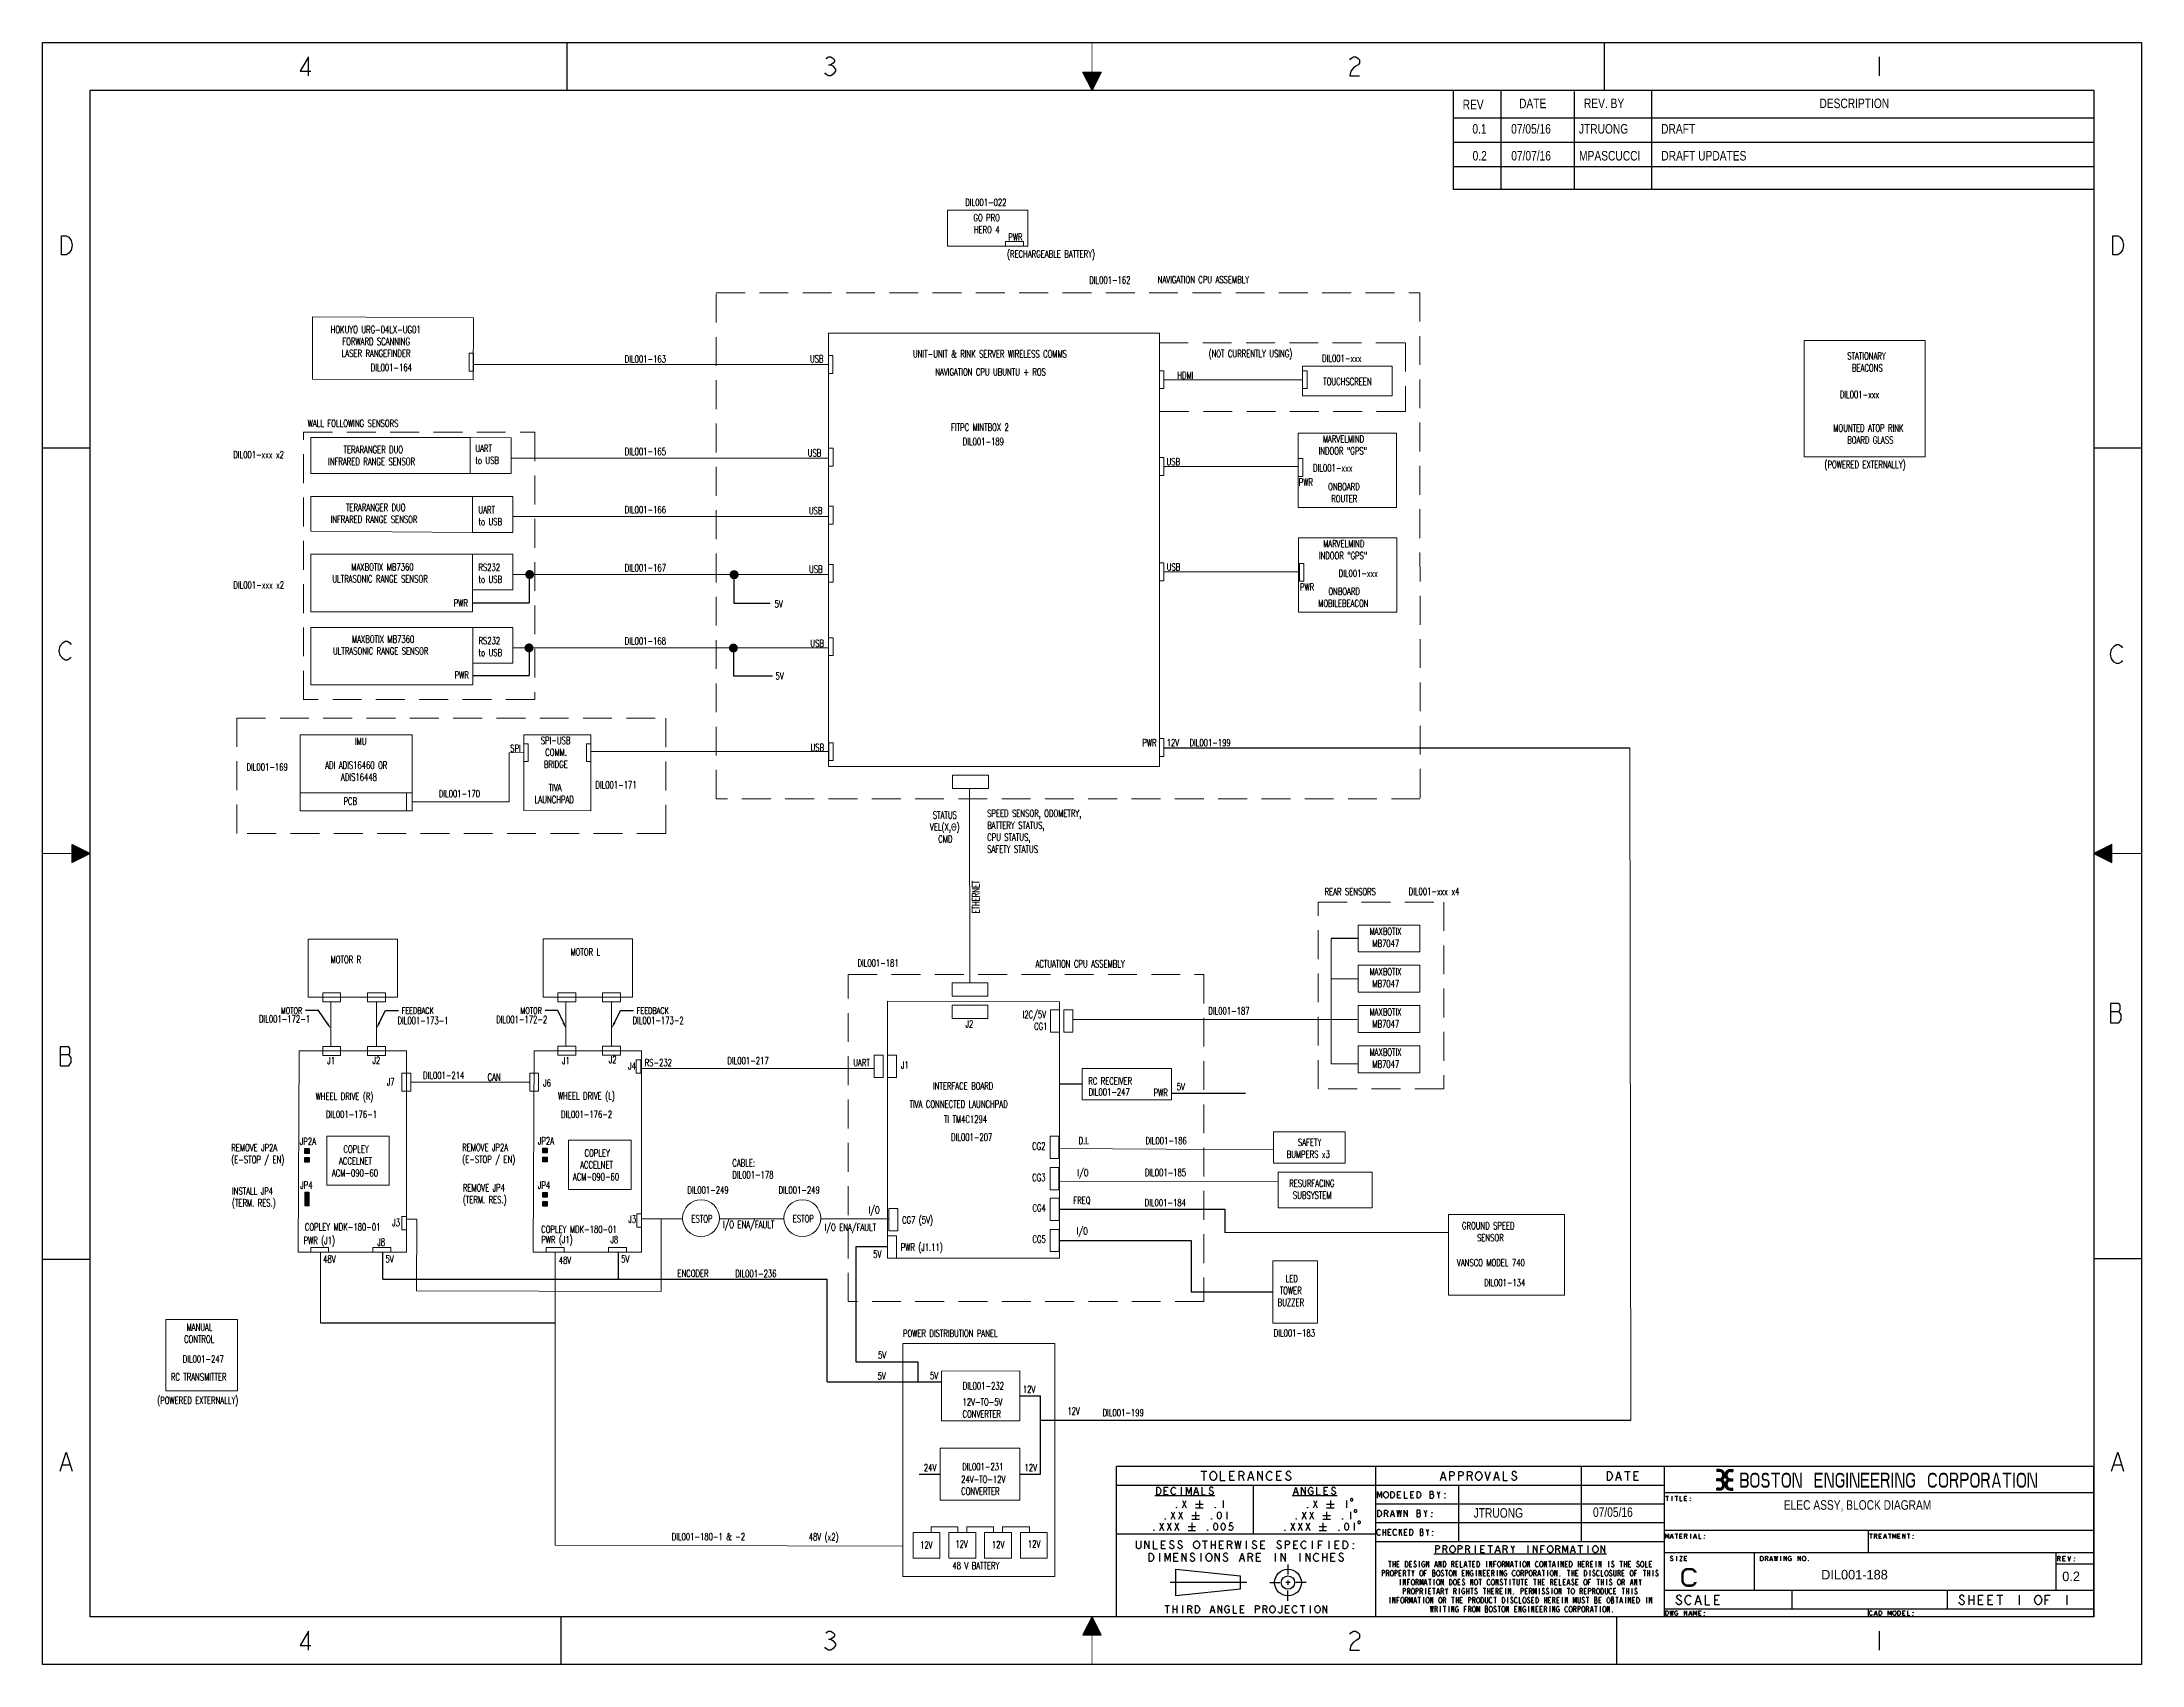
# Model space of a CAD drawing. Extents: x 0 to 22, y 0 to 17.
import ezdxf
from ezdxf import colors
from ezdxf.entities.mleader import LeaderData, LeaderLine
from ezdxf.lldxf.tags import DXFTag
from ezdxf.math import Vec2, Vec3

# ---------------------------------------------------------------- set-up
doc = ezdxf.new("R2010")
doc.units = 0
doc.header["$LTSCALE"] = 1.21
doc.header["$MEASUREMENT"] = 0
doc.linetypes.add('ACAD_ISO02W100', pattern=[15, 12, -3])
doc.linetypes.add('DASHED2', pattern=[0.375, 0.25, -0.125])
for name, color, linetype in [('DEFAULT_1', 7, 'CENTER'), ('DEFAULT_3', 7, 'PHANTOM'), ('Power', 1, 'Continuous')]:
    doc.layers.add(name, color=color, linetype=linetype)
doc.styles.get("Standard").update_dxf_attribs({"font": 'txt', "width": 0.8})
doc.styles.add('STNARROW', font='ROMANS', dxfattribs={"width": 0.7})
tags = doc.linetypes.add('CENTER', pattern=[0.6, 0.375, -0.075, 0.075, -0.075]).pattern_tags.tags
tags[10:11] = [DXFTag(74, 4), DXFTag(75, 0), DXFTag(340, '0'), DXFTag(46, 1.0), DXFTag(50, 0.0), DXFTag(44, 0.0), DXFTag(45, 0.0)]
tags[8:9] = [DXFTag(74, 4), DXFTag(75, 0), DXFTag(340, '0'), DXFTag(46, 1.0), DXFTag(50, 0.0), DXFTag(44, 0.0), DXFTag(45, 0.0)]
tags[6:7] = [DXFTag(74, 4), DXFTag(75, 0), DXFTag(340, '0'), DXFTag(46, 1.0), DXFTag(50, 0.0), DXFTag(44, 0.0), DXFTag(45, 0.0)]
tags[4:5] = [DXFTag(74, 4), DXFTag(75, 0), DXFTag(340, '0'), DXFTag(46, 1.0), DXFTag(50, 0.0), DXFTag(44, 0.0), DXFTag(45, 0.0)]
tags = doc.linetypes.add('PHANTOM', pattern=[0.8, 0.45, -0.05, 0.1, -0.05, 0.1, -0.05]).pattern_tags.tags
tags[14:15] = [DXFTag(74, 4), DXFTag(75, 0), DXFTag(340, '0'), DXFTag(46, 1.0), DXFTag(50, 0.0), DXFTag(44, 0.0), DXFTag(45, 0.0)]
tags[12:13] = [DXFTag(74, 4), DXFTag(75, 0), DXFTag(340, '0'), DXFTag(46, 1.0), DXFTag(50, 0.0), DXFTag(44, 0.0), DXFTag(45, 0.0)]
tags[10:11] = [DXFTag(74, 4), DXFTag(75, 0), DXFTag(340, '0'), DXFTag(46, 1.0), DXFTag(50, 0.0), DXFTag(44, 0.0), DXFTag(45, 0.0)]
tags[8:9] = [DXFTag(74, 4), DXFTag(75, 0), DXFTag(340, '0'), DXFTag(46, 1.0), DXFTag(50, 0.0), DXFTag(44, 0.0), DXFTag(45, 0.0)]
tags[6:7] = [DXFTag(74, 4), DXFTag(75, 0), DXFTag(340, '0'), DXFTag(46, 1.0), DXFTag(50, 0.0), DXFTag(44, 0.0), DXFTag(45, 0.0)]
tags[4:5] = [DXFTag(74, 4), DXFTag(75, 0), DXFTag(340, '0'), DXFTag(46, 1.0), DXFTag(50, 0.0), DXFTag(44, 0.0), DXFTag(45, 0.0)]

msp = doc.modelspace()

# ---------------------------------------------------------------- texts
at = {"color": 2, "char_height": 0.1, "attachment_point": 1}
for s, insert, width in [('REV', (14.885, 16.4), 0.2992), ('DATE', (15.476, 16.411), 0.39434), ('REV. BY', (16.156, 16.412), 0.68669), ('DESCRIPTION', (18.624, 16.412), 1.04024)]:
    msp.add_mtext(s, dxfattribs=dict(at, insert=insert, width=width))
at = {"char_height": 0.1, "attachment_point": 1}
for s, insert, width in [('0.1', (14.987, 16.145), 0.13643), ('07/05/16', (15.393, 16.145), 0.33419), ('JTRUONG', (16.103, 16.145), 0.33419), ('DRAFT', (16.965, 16.145), 2.51566), ('0.2', (14.989, 15.863), 0.13643), ('07/07/16', (15.394, 15.863), 0.33419), ('MPASCUCCI', (16.105, 15.863), 0.33419), ('DRAFT UPDATES', (16.967, 15.863), 2.51566), ('JTRUONG', (15, 1.639), 0.33419), ('07/05/16', (16.251, 1.647), 0.33419), ('ELEC ASSY, BLOCK DIAGRAM', (18.251, 1.722), 4.58187)]:
    msp.add_mtext(s, dxfattribs=dict(at, insert=insert, width=width))
at = {"linetype": 'Continuous', "lineweight": 13, "char_height": 0.075, "attachment_point": 1, "style": 'STNARROW'}
for s, width, heights, insert in [('DIL001-022', 1.26997, [0], (9.672, 15.363)), ('\\pi0.9725;GO PRO \\P\\pi0.97625;HERO 4', 2.25, [0], (8.785, 15.201)), ('\\pi1.7756;HOKUYO URG-04LX-UG01\\P\\pi1.8981;FORWARD SCANNING \\P\\pi1.8906;LASER RANGEFINDER', 4.57873, [0], (1.245, 14.029)), ('DIL001-163', 1.35243, [0], (6.103, 13.72)), ('USB', 0.44778, [0], (8.044, 13.722)), ('\\pi2.1169;UNIT-UNIT & RINK SERVER WIRELESS COMMS', 6.07127, [0], (7.007, 13.774)), ('\\pi1.5313;STATIONARY\\P\\pi1.58;BEACONS', 3.5, [0], (17.385, 13.752)), ('DIL001-164', 1.35243, [0], (3.44, 13.631)), ('\\pi2.466;NAVIGATION CPU UBUNTU + ROS', 6.25205, [0], (6.892, 13.584)), ('HDMI', 2.5, [0], (11.895, 13.549)), ('TOUCHSCREEN', 2.50075, [0], (13.424, 13.484)), ('WALL FOLLOWING SENSORS', 4.75, [0], (2.779, 13.046)), ('FITPC MINTBOX 2', 1.96835, [0], (9.523, 13.005)), ('\\pi1.3375;MOUNTED ATOP RINK\\P\\pi1.4838;BOARD GLASS', 3.5, [0], (17.432, 12.996)), ('\\pi1.772;TERARANGER DUO\\P\\pi1.6095;INFRARED RANGE SENSOR', 4.23895, [0], (1.384, 12.771)), ('UART\\Pto USB', 1, [0], (4.537, 12.783)), ('DIL001-189', 1.35243, [0], (9.645, 12.855)), ('\\pi0.88058;MARVELMIND\\P\\pi0.83558;INDOOR "GPS"\\P\\pi1.1118;\\P\\P\\pi0.93558;ONBOARD\\P\\pi0.96933;ROUTER', 2.22366, [0], (12.539, 12.882)), ('DIL001-165', 1.35243, [0], (6.103, 12.751)), ('USB', 1, [0], (8.021, 12.736)), ('USB', 0.45401, [0], (11.781, 12.644)), ('(POWERED EXTERNALLY)', 1.03505, [0], (18.677, 12.614)), ('\\pi1.772;TERARANGER DUO\\P\\pi1.6095;INFRARED RANGE SENSOR', 4.23895, [0], (1.409, 12.164)), ('UART\\Pto USB', 1, [0], (4.569, 12.14)), ('DIL001-166', 1.35243, [0], (6.103, 12.142)), ('USB', 1, [0], (8.032, 12.13)), ('\\pi0.88058;MARVELMIND\\P\\pi0.83558;INDOOR "GPS"\\P\\pi1.1118;\\P\\P\\pi0.93558;ONBOARD\\P\\pi0.82933;MOBILEBEACON', 2.22366, [0], (12.542, 11.785)), ('\\pi1.265;MAXBOTIX MB7360\\P\\pi1.0663;ULTRASONIC RANGE SENSOR', 3.25, [0], (1.972, 11.541)), ('RS232\\Pto USB', 1, [0], (4.569, 11.536)), ('DIL001-167', 1.35243, [0], (6.103, 11.532)), ('USB', 0.53814, [0], (8.035, 11.517)), ('USB', 0.45401, [0], (11.783, 11.54)), ('\\pi1.265;MAXBOTIX MB7360\\P\\pi1.0663;ULTRASONIC RANGE SENSOR', 3.25, [0], (1.979, 10.784)), ('RS232\\Pto USB', 1, [0], (4.57, 10.768)), ('DIL001-168', 1.35243, [0], (6.103, 10.765)), ('USB', 0.54057, [0], (8.048, 10.74)), ('\\pi0.50611;SPI-USB\\P\\pi0.55361;COMM.\\P\\pi0.53986;BRIDGE', 1.34221, [0], (4.716, 9.722)), ('PWR', 0.45401, [0], (11.528, 9.698)), ('DIL001-199', 1.35243, [0.2], (12.022, 9.699)), ('SPI', 1.25, [0], (4.903, 9.64)), ('USB', 0.2, [0], (8.05, 9.648)), ('DIL001-169', 1.35243, [0], (2.139, 9.445)), ('DIL001-171', 1.35243, [0], (5.795, 9.257)), ('DIL001-170', 1.35243, [0], (4.154, 9.164)), ('\\pi0.9275;TIVA\\P\\pi0.78125;LAUNCHPAD', 2, [0], (4.378, 9.228)), ('\\pi-0.0325;STATUS\\P\\pi-0.062274;VEL(X,{\\fArial|b0|i0|c0|p34;ϴ})\\P\\pi0.025;CMD', 0.2, [0], (9.364, 8.94)), ('SPEED SENSOR, ODOMETRY, \\PBATTERY STATUS,\\PCPU STATUS,\\PSAFETY STATUS', 2.72922, [0], (9.901, 8.958)), ('REAR SENSORS', 4.75, [0], (13.438, 8.137)), ('\\pi0.54475;MAXBOTIX\\P\\pi0.57475;MB7047', 1.44449, [0], (13.364, 7.721)), ('\\pi1.0775;MOTOR L', 2.5, [0], (4.457, 7.505)), ('\\pi1.075;MOTOR R', 2.5, [0], (1.945, 7.426)), ('DIL001-181', 1.35243, [0.2], (8.542, 7.389)), ('\\pi0.54475;MAXBOTIX\\P\\pi0.57475;MB7047', 1.44449, [0], (13.364, 7.299)), ('DIL001-187', 1.35243, [0], (12.219, 6.888)), ('\\pi0.54475;MAXBOTIX\\P\\pi0.57475;MB7047', 1.44449, [0], (13.364, 6.877)), ('DIL001-172-1', 1.35243, [0], (2.269, 6.804)), ('DIL001-173-1', 1.35243, [0], (3.721, 6.787)), ('DIL001-172-2', 1.35243, [0], (4.755, 6.798)), ('DIL001-173-2', 1.35243, [0], (6.185, 6.788)), ('J2', 0.25, [0], (9.675, 6.75)), ('CG1', 0.375, [0], (10.393, 6.727)), ('\\pi0.54475;MAXBOTIX\\P\\pi0.57475;MB7047', 1.44449, [0], (13.364, 6.455)), ('J1', 0.21473, [0], (2.985, 6.366)), ('J2', 0.21473, [0], (3.459, 6.37)), ('DIL001-214', 0.60792, [0.2], (3.989, 6.212)), ('CAN', 0.43461, [0], (4.665, 6.194)), ('J1', 0.21473, [0], (5.446, 6.367)), ('J2', 0.21473, [0], (5.936, 6.376)), ('J4', 0.21473, [0], (6.138, 6.31)), ('RS-232', 0.84216, [0], (6.312, 6.345)), ('DIL001-217', 0.60792, [0.2], (7.179, 6.367)), ('UART', 0.53331, [0], (8.498, 6.345)), ('J1', 0.25, [0], (8.998, 6.32)), ('\\pi0.90875;WHEEL DRIVE (R)', 2.5, [0.262], (1.954, 5.992)), ('J7', 0.21473, [0], (3.61, 6.144)), ('J6', 0.21473, [0], (5.248, 6.132)), ('\\pi0.91375;WHEEL DRIVE (L)', 2.5, [0], (4.489, 5.997)), ('\\pi1.9013;INTERFACE BOARD', 4.5, [0], (7.432, 6.1)), ('\\pi0.9975;RC RECEIVER', 2.5, [0], (9.963, 6.154)), ('DIL001-247', 1.35243, [0.2], (10.964, 6.038)), ('DIL001-176-1', 1.35243, [0], (2.971, 5.803)), ('DIL001-176-2', 1.35243, [0], (5.435, 5.804)), ('\\pi1.1367;TIVA CONNECTED LAUNCHPAD', 3.43094, [0.337], (7.951, 5.911)), ('\\pi1.4617;TI TM4C1294', 3.43094, [0.337], (7.987, 5.753)), ('JP2A', 0.21473, [0], (2.698, 5.521)), ('JP2A', 0.21473, [0], (5.193, 5.526)), ('DIL001-207', 1.35243, [0.2], (9.523, 5.564)), ('D.I.', 0.2, [0], (10.86, 5.527)), ('DIL001-186', 0.2, [0], (11.561, 5.528)), ('\\pi0.85855;SAFETY\\P\\pi0.74105;BUMPERS x3', 1.97961, [0], (12.3, 5.51)), ('REMOVE JP2A^J(E-STOP / EN)', 1.06376, [0.262], (1.979, 5.455)), ('\\pi1.1075;COPLEY\\P\\pi1.0613;ACCELNET\\P\\pi0.98625;ACM-090-60', 2.5, [0], (2.047, 5.439)), ('REMOVE JP2A^J(E-STOP / EN)', 1.06376, [0.262], (4.399, 5.457)), ('\\pi1.1075;COPLEY\\P\\pi1.0613;ACCELNET\\P\\pi0.98625;ACM-090-60', 2.5, [0], (4.574, 5.399)), ('CABLE:\\PDIL001-178', 0.60792, [0.2], (7.23, 5.295)), ('CG2', 0.375, [0], (10.373, 5.47)), ('CG3', 0.375, [0], (10.373, 5.142)), ('I/O', 1.25, [0], (10.847, 5.193)), ('DIL001-185', 1.26997, [0], (11.554, 5.194)), ('\\pi1.12;RESURFACING\\P\\pi1.1588;SUBSYSTEM', 2.75, [0], (11.947, 5.081)), ('INSTALL JP4^J(TERM. RES.)', 1.06376, [0.262], (1.986, 5.001)), ('JP4', 0.21473, [0], (2.702, 5.062)), ('REMOVE JP4^J(TERM. RES.)', 1.06376, [0.262], (4.406, 5.034)), ('JP4', 0.21473, [0], (5.193, 5.061)), ('DIL001-249', 0.60792, [0.2], (6.76, 5.01)), ('DIL001-249', 0.60792, [0.2], (7.715, 5.01)), ('FREQ', 0.64501, [0], (10.804, 4.903)), ('DIL001-184', 1.26997, [0], (11.552, 4.878)), ('COPLEY MDK-180-01', 2.5, [0.262], (2.75, 4.624)), ('J3', 0.21473, [0], (3.666, 4.67)), ('J3', 0.21473, [0], (6.141, 4.705)), ('ESTOP', 1.26997, [0], (6.802, 4.709)), ('I/O ENA/FAULT', 1.61717, [0], (7.131, 4.649)), ('ESTOP', 1.26997, [0], (7.864, 4.71)), ('I/O ENA/FAULT', 1.61717, [0], (8.197, 4.62)), ('I/O', 0.53331, [0], (8.658, 4.802)), ('CG7 (5V)', 0.375, [0], (9.009, 4.697)), ('CG4', 0.375, [0], (10.376, 4.823)), ('\\pi1.32;GROUND SPEED \\P\\pi1.4775;SENSOR', 3.25, [0], (13.558, 4.636)), ('COPLEY MDK-180-01', 2.5, [0.262], (5.227, 4.598)), ('CG5', 0.375, [0], (10.376, 4.495)), ('I/O', 0.64501, [0], (10.84, 4.581)), ('\\pi1.2225;VANSCO MODEL 740', 3.25, [0], (13.603, 4.249)), ('ENCODER', 0.625, [0], (6.655, 4.138)), ('DIL001-236', 0.625, [0], (7.261, 4.135)), ('\\pi0.5625;LED\\P\\pi0.5025;TOWER\\P\\pi0.48;BUZZER', 1.25, [0], (12.466, 4.082)), ('DIL001-134', 1.26997, [0], (15.11, 4.04)), ('\\pi0.12788;MANUAL \\P\\pi0.10163;CONTROL', 0.54575, [0], (1.382, 3.573)), ('DIL001-183', 1.35243, [0], (12.905, 3.512)), ('\\pi1.0188;DIL001-247', 2.5, [0], (0.451, 3.239)), ('\\pi0.92875;RC TRANSMITTER', 2.5, [0], (0.417, 3.052)), ('\\pi0.78125;(POWERED EXTERNALLY)', 2.5, [0], (0.421, 2.807)), ('12V-TO-5V^JCONVERTER', 0.84422, [0], (9.643, 2.788)), ('DIL001-199', 1.35243, [0.2], (11.111, 2.678)), ('24V-TO-12V^JCONVERTER', 0.84422, [0], (9.629, 1.979)), ('DIL001-180-1 & -2', 1.35243, [0], (6.595, 1.377))]:
    msp.add_mtext_dynamic_manual_height_columns(s, width=width, gutter_width=1, heights=heights, dxfattribs=dict(at, insert=insert))
for s, insert, width in [('DIL001-162', (10.971, 14.547), 0.56369), ('NAVIGATION CPU ASSEMBLY', (11.689, 14.551), 1.39961), ('(NOT CURRENTLY USING)', (12.222, 13.777), 1.39961), ('ACTUATION CPU ASSEMBLY', (10.408, 7.381), 1.39961), ('DIL001-232', (9.645, 2.958), 0.56369), ('DIL001-231', (9.639, 2.112), 0.56369)]:
    msp.add_mtext(s, dxfattribs=dict(at, insert=insert, width=width))
at = {"color": 1, "linetype": 'Continuous', "lineweight": 13, "char_height": 0.075, "attachment_point": 1, "style": 'STNARROW'}
for s, insert, width in [('DIL001-xxx', (13.412, 13.728), 0.56369), ('DIL001-xxx', (18.838, 13.348), 0.56369), ('DIL001-xxx x2', (2, 12.717), 0.76951), ('DIL001-xxx', (13.317, 12.579), 0.56369), ('DIL001-xxx', (13.585, 11.473), 0.56369), ('DIL001-xxx x2', (2.001, 11.351), 0.76951)]:
    msp.add_mtext(s, dxfattribs=dict(at, insert=insert, width=width))
at = {"linetype": 'Continuous', "lineweight": 13}
note = msp.add_mtext_dynamic_manual_height_columns('\\pi0.55714;IMU\\P\\pi0.61464;\\P\\pi0.24589;ADI ADIS16460 OR\\P\\pi0.41089;ADIS16448\\P\\pi0.61464;', width=1.22929, gutter_width=0, heights=[0.513, 0], dxfattribs=dict(at, insert=(2.718, 9.713), char_height=0.075, attachment_point=1, style='STNARROW'))
for column, words in zip(note.columns.linked_columns, ['\\pi0.58839; ']):
    column.text = words
at = {"color": 5, "linetype": 'Continuous', "lineweight": 13, "insert": (3.155, 9.086), "char_height": 0.075, "attachment_point": 1, "style": 'STNARROW'}
msp.add_mtext_dynamic_manual_height_columns('{\\C256;PCB}', width=0.74989, gutter_width=1, heights=[0], dxfattribs=at)
at = {"linetype": 'Continuous', "lineweight": 13, "insert": (9.745, 7.871), "char_height": 0.075, "attachment_point": 1, "rotation": 90, "style": 'STNARROW'}
msp.add_mtext_dynamic_manual_height_columns('ETHERNET', width=1.25, gutter_width=1, heights=[0], dxfattribs=at)
at = {"color": 1, "linetype": 'Continuous', "lineweight": 13, "char_height": 0.075, "attachment_point": 1, "style": 'STNARROW'}
for s, heights, insert in [('DIL001-xxx x4', [0], (14.319, 8.14)), ('48V (x2)', [0.2], (8.031, 1.375))]:
    msp.add_mtext_dynamic_manual_height_columns(s, width=1.35243, gutter_width=1, heights=heights, dxfattribs=dict(at, insert=insert))
at = {"linetype": 'ACAD_ISO02W100', "lineweight": 13, "insert": (9.019, 3.509), "char_height": 0.075, "attachment_point": 1, "style": 'STNARROW'}
msp.add_mtext_dynamic_manual_height_columns('POWER DISTRIBUTION PANEL', width=1.60655, gutter_width=1, heights=[0], dxfattribs=at)
msp.add_attdef('0.2', (21.169, 0.874), '-', height=0.1)
at = {"layer": 'DEFAULT_3'}
msp.add_attdef('DIL001-188', (18.642, 0.892), '', height=0.1, dxfattribs=at)
at = {"layer": 'Power', "linetype": 'Continuous', "lineweight": 13, "char_height": 0.075, "attachment_point": 1, "style": 'STNARROW'}
for s, width, insert in [('PWR', 0.625, (10.123, 14.999)), ('(RECHARGEABLE BATTERY)', 1.21527, (10.109, 14.82)), ('{\\C1;PWR}', 0.75, (13.167, 12.429)), ('{\\C1;PWR}', 0.75, (13.18, 11.33)), ('PWR', 0.625, (4.31, 11.163)), ('5V', 0.625, (7.673, 11.152)), ('PWR', 0.625, (4.32, 10.409)), ('5V', 0.625, (7.683, 10.398)), ('12V', 0.45401, (11.783, 9.7)), ('I2C/5V', 0.375, (10.273, 6.85)), ('PWR', 0.375, (11.646, 6.032)), ('5V', 0.375, (11.888, 6.093)), ('PWR (J1)', 0.625, (2.737, 4.482)), ('J8', 0.625, (3.51, 4.464)), ('PWR (J1)', 0.625, (5.228, 4.491)), ('J8', 0.625, (5.953, 4.491)), ('PWR (J1.11)', 0.55668, (8.995, 4.411)), ('12V', 0.45401, (10.275, 2.922)), ('24V', 0.45401, (9.238, 2.1)), ('12V', 0.45401, (10.293, 2.1)), ('12V', 0.47622, (9.198, 1.291)), ('12V', 0.47622, (9.568, 1.299)), ('12V', 0.47622, (9.951, 1.294)), ('12V', 0.47622, (10.328, 1.301))]:
    msp.add_mtext_dynamic_manual_height_columns(s, width=width, gutter_width=1, heights=[0], dxfattribs=dict(at, insert=insert))
for s, insert in [('48V', (2.942, 4.286)), ('5V', (3.595, 4.288)), ('48V', (5.411, 4.274)), ('5V', (6.065, 4.288)), ('5V', (8.707, 4.338)), ('5V', (8.758, 3.282)), ('5V', (8.753, 3.061)), ('5V', (9.303, 3.065)), ('12V', (10.742, 2.693))]:
    msp.add_mtext(s, dxfattribs=dict(at, insert=insert))
at = {"layer": 'Power', "linetype": 'ACAD_ISO02W100', "lineweight": 13, "insert": (9.537, 1.073), "char_height": 0.075, "attachment_point": 1, "style": 'STNARROW'}
msp.add_mtext_dynamic_manual_height_columns('48 V BATTERY', width=1.60655, gutter_width=1, heights=[0], dxfattribs=at)

# ---------------------------------------------------------------- blocks, each defined once
blk = doc.blocks.new('LOGO_BL0', base_point=(17.649, 1.935))
at = {"color": 7, "linetype": 'Continuous'}
for p, q in [((17.548, 2.044), (17.548, 2.024)), ((17.574, 2.044), (17.548, 2.044)), ((17.574, 2.024), (17.548, 2.024)), ((17.574, 1.945), (17.548, 1.945)), ((17.548, 1.926), (17.548, 1.945)), ((17.574, 1.926), (17.548, 1.926)), ((17.574, 1.847), (17.548, 1.847)), ((17.548, 1.827), (17.548, 1.847)), ((17.574, 1.827), (17.548, 1.827))]:
    blk.add_line(p, q, dxfattribs=at)
at = {"color": 1, "linetype": 'Continuous'}
for p, q in [((17.692, 2.044), (17.717, 2.044)), ((17.692, 2.024), (17.717, 2.024)), ((17.717, 2.044), (17.717, 2.024)), ((17.692, 1.945), (17.717, 1.945)), ((17.692, 1.926), (17.717, 1.926)), ((17.692, 1.847), (17.717, 1.847)), ((17.692, 1.827), (17.717, 1.827)), ((17.717, 1.926), (17.717, 1.945)), ((17.717, 1.827), (17.717, 1.847))]:
    blk.add_line(p, q, dxfattribs=at)
at = {"color": 7, "linetype": 'Continuous'}
for centre, radius, start, end in [((17.574, 1.985), 0.0591, 303.5573, 90), ((17.574, 1.985), 0.0394, 270, 90), ((17.574, 1.886), 0.0591, 270, 56.4427), ((17.574, 1.886), 0.0394, 270, 90)]:
    blk.add_arc(centre, radius, start, end, dxfattribs=at)
at = {"color": 1, "linetype": 'Continuous'}
for centre, radius, start, end in [((17.692, 1.985), 0.0591, 90, 236.4427), ((17.692, 1.985), 0.0394, 90, 270), ((17.692, 1.886), 0.0591, 123.5573, 270), ((17.692, 1.886), 0.0394, 90, 270)]:
    blk.add_arc(centre, radius, start, end, dxfattribs=at)
at = {"color": 7, "linetype": 'Continuous'}
for points in [[(17.581, 2.043), (17.548, 2.024), (17.574, 2.044)], [(17.548, 2.024), (17.548, 2.044), (17.574, 2.044)], [(17.589, 2.042), (17.548, 2.024), (17.581, 2.043)], [(17.596, 2.039), (17.548, 2.024), (17.589, 2.042)], [(17.603, 2.036), (17.548, 2.024), (17.596, 2.039)], [(17.609, 2.032), (17.548, 2.024), (17.603, 2.036)], [(17.615, 2.027), (17.548, 2.024), (17.609, 2.032)], [(17.548, 2.024), (17.615, 2.027), (17.574, 2.024)], [(17.574, 2.024), (17.615, 2.027), (17.579, 2.024)], [(17.579, 2.024), (17.615, 2.027), (17.584, 2.023)], [(17.615, 2.027), (17.62, 2.022), (17.584, 2.023)], [(17.589, 2.021), (17.584, 2.023), (17.62, 2.022)], [(17.589, 2.021), (17.62, 2.022), (17.593, 2.019)], [(17.593, 2.019), (17.62, 2.022), (17.598, 2.016)], [(17.62, 2.022), (17.624, 2.015), (17.598, 2.016)], [(17.602, 2.012), (17.598, 2.016), (17.624, 2.015)], [(17.624, 2.015), (17.628, 2.009), (17.602, 2.012)], [(17.605, 2.009), (17.602, 2.012), (17.628, 2.009)], [(17.605, 2.009), (17.628, 2.009), (17.608, 2.004)], [(17.628, 2.009), (17.63, 2.002), (17.608, 2.004)], [(17.61, 2), (17.608, 2.004), (17.63, 2.002)], [(17.61, 2), (17.63, 2.002), (17.612, 1.995)], [(17.63, 2.002), (17.632, 1.994), (17.612, 1.995)], [(17.613, 1.99), (17.612, 1.995), (17.632, 1.994)], [(17.632, 1.994), (17.633, 1.987), (17.613, 1.99)], [(17.613, 1.985), (17.613, 1.99), (17.633, 1.987)], [(17.613, 1.985), (17.633, 1.987), (17.613, 1.979)], [(17.633, 1.987), (17.632, 1.979), (17.613, 1.979)], [(17.612, 1.94), (17.548, 1.926), (17.574, 1.945)], [(17.548, 1.926), (17.548, 1.945), (17.574, 1.945)], [(17.548, 1.926), (17.612, 1.94), (17.606, 1.935)], [(17.612, 1.931), (17.548, 1.926), (17.606, 1.935)], [(17.548, 1.926), (17.612, 1.931), (17.574, 1.926)], [(17.615, 1.844), (17.548, 1.827), (17.574, 1.847)], [(17.548, 1.827), (17.548, 1.847), (17.574, 1.847)], [(17.548, 1.827), (17.615, 1.844), (17.609, 1.839)], [(17.603, 1.835), (17.548, 1.827), (17.609, 1.839)], [(17.596, 1.831), (17.548, 1.827), (17.603, 1.835)], [(17.589, 1.829), (17.548, 1.827), (17.596, 1.831)], [(17.581, 1.828), (17.548, 1.827), (17.589, 1.829)], [(17.581, 1.828), (17.574, 1.827), (17.548, 1.827)], [(17.574, 1.945), (17.579, 1.946), (17.618, 1.945)], [(17.618, 1.945), (17.612, 1.94), (17.574, 1.945)], [(17.612, 1.931), (17.618, 1.926), (17.574, 1.926)], [(17.579, 1.925), (17.574, 1.926), (17.618, 1.926)], [(17.579, 1.847), (17.62, 1.849), (17.574, 1.847)], [(17.62, 1.849), (17.615, 1.844), (17.574, 1.847)], [(17.584, 1.947), (17.622, 1.951), (17.579, 1.946)], [(17.622, 1.951), (17.618, 1.945), (17.579, 1.946)], [(17.579, 1.925), (17.618, 1.926), (17.584, 1.924)], [(17.584, 1.848), (17.62, 1.849), (17.579, 1.847)], [(17.589, 1.948), (17.622, 1.951), (17.584, 1.947)], [(17.584, 1.924), (17.618, 1.926), (17.589, 1.923)], [(17.584, 1.848), (17.589, 1.85), (17.62, 1.849)], [(17.593, 1.951), (17.622, 1.951), (17.589, 1.948)], [(17.589, 1.923), (17.618, 1.926), (17.593, 1.92)], [(17.593, 1.852), (17.624, 1.855), (17.589, 1.85)], [(17.624, 1.855), (17.62, 1.849), (17.589, 1.85)], [(17.593, 1.951), (17.598, 1.953), (17.622, 1.951)], [(17.618, 1.926), (17.622, 1.92), (17.593, 1.92)], [(17.598, 1.917), (17.593, 1.92), (17.622, 1.92)], [(17.598, 1.855), (17.624, 1.855), (17.593, 1.852)], [(17.602, 1.957), (17.626, 1.958), (17.598, 1.953)], [(17.626, 1.958), (17.622, 1.951), (17.598, 1.953)], [(17.598, 1.917), (17.622, 1.92), (17.602, 1.914)], [(17.598, 1.855), (17.602, 1.858), (17.624, 1.855)], [(17.602, 1.957), (17.605, 1.961), (17.626, 1.958)], [(17.622, 1.92), (17.626, 1.913), (17.602, 1.914)], [(17.605, 1.91), (17.602, 1.914), (17.626, 1.913)], [(17.602, 1.858), (17.605, 1.862), (17.628, 1.862)], [(17.628, 1.862), (17.624, 1.855), (17.602, 1.858)], [(17.605, 1.961), (17.608, 1.965), (17.629, 1.965)], [(17.629, 1.965), (17.626, 1.958), (17.605, 1.961)], [(17.626, 1.913), (17.629, 1.906), (17.605, 1.91)], [(17.608, 1.906), (17.605, 1.91), (17.629, 1.906)], [(17.608, 1.867), (17.63, 1.869), (17.605, 1.862)], [(17.63, 1.869), (17.628, 1.862), (17.605, 1.862)], [(17.61, 1.97), (17.631, 1.972), (17.608, 1.965)], [(17.631, 1.972), (17.629, 1.965), (17.608, 1.965)], [(17.608, 1.906), (17.629, 1.906), (17.61, 1.901)], [(17.608, 1.867), (17.61, 1.871), (17.63, 1.869)], [(17.61, 1.97), (17.612, 1.974), (17.631, 1.972)], [(17.629, 1.906), (17.631, 1.899), (17.61, 1.901)], [(17.612, 1.896), (17.61, 1.901), (17.631, 1.899)], [(17.612, 1.876), (17.632, 1.876), (17.61, 1.871)], [(17.632, 1.876), (17.63, 1.869), (17.61, 1.871)], [(17.612, 1.974), (17.613, 1.979), (17.632, 1.979)], [(17.632, 1.979), (17.631, 1.972), (17.612, 1.974)], [(17.631, 1.899), (17.632, 1.892), (17.612, 1.896)], [(17.613, 1.891), (17.612, 1.896), (17.632, 1.892)], [(17.612, 1.876), (17.613, 1.881), (17.632, 1.876)], [(17.613, 1.891), (17.632, 1.892), (17.613, 1.886)], [(17.632, 1.892), (17.633, 1.884), (17.613, 1.886)], [(17.613, 1.881), (17.613, 1.886), (17.633, 1.884)], [(17.633, 1.884), (17.632, 1.876), (17.613, 1.881)]]:
    blk.add_solid(points, dxfattribs=at)
at = {"color": 1, "linetype": 'Continuous'}
for points in [[(17.633, 1.987), (17.634, 1.994), (17.653, 1.99)], [(17.653, 1.99), (17.652, 1.985), (17.633, 1.987)], [(17.633, 1.979), (17.633, 1.987), (17.652, 1.985)], [(17.633, 1.979), (17.652, 1.985), (17.653, 1.979)], [(17.634, 1.994), (17.635, 2.002), (17.655, 2)], [(17.634, 1.994), (17.655, 2), (17.654, 1.995)], [(17.654, 1.995), (17.653, 1.99), (17.634, 1.994)], [(17.635, 2.002), (17.638, 2.009), (17.661, 2.009)], [(17.635, 2.002), (17.661, 2.009), (17.658, 2.004)], [(17.658, 2.004), (17.655, 2), (17.635, 2.002)], [(17.638, 2.009), (17.641, 2.015), (17.664, 2.012)], [(17.664, 2.012), (17.661, 2.009), (17.638, 2.009)], [(17.641, 2.015), (17.646, 2.022), (17.677, 2.021)], [(17.641, 2.015), (17.677, 2.021), (17.672, 2.019)], [(17.668, 2.016), (17.641, 2.015), (17.672, 2.019)], [(17.668, 2.016), (17.664, 2.012), (17.641, 2.015)], [(17.646, 2.022), (17.651, 2.027), (17.692, 2.024)], [(17.682, 2.023), (17.646, 2.022), (17.687, 2.024)], [(17.646, 2.022), (17.692, 2.024), (17.687, 2.024)], [(17.682, 2.023), (17.677, 2.021), (17.646, 2.022)], [(17.657, 2.032), (17.717, 2.044), (17.651, 2.027)], [(17.651, 2.027), (17.717, 2.044), (17.692, 2.024)], [(17.663, 2.036), (17.717, 2.044), (17.657, 2.032)], [(17.67, 2.039), (17.717, 2.044), (17.663, 2.036)], [(17.677, 2.042), (17.717, 2.044), (17.67, 2.039)], [(17.684, 2.043), (17.717, 2.044), (17.677, 2.042)], [(17.684, 2.043), (17.692, 2.044), (17.717, 2.044)], [(17.717, 2.044), (17.717, 2.024), (17.692, 2.024)], [(17.653, 1.979), (17.654, 1.974), (17.633, 1.979)], [(17.634, 1.972), (17.633, 1.979), (17.654, 1.974)], [(17.633, 1.892), (17.634, 1.899), (17.654, 1.896)], [(17.654, 1.896), (17.653, 1.891), (17.633, 1.892)], [(17.633, 1.884), (17.633, 1.892), (17.653, 1.891)], [(17.633, 1.884), (17.653, 1.891), (17.652, 1.886)], [(17.652, 1.886), (17.653, 1.881), (17.633, 1.884)], [(17.634, 1.876), (17.633, 1.884), (17.653, 1.881)], [(17.654, 1.974), (17.655, 1.97), (17.634, 1.972)], [(17.636, 1.965), (17.634, 1.972), (17.655, 1.97)], [(17.634, 1.899), (17.636, 1.906), (17.658, 1.906)], [(17.634, 1.899), (17.658, 1.906), (17.655, 1.901)], [(17.655, 1.901), (17.654, 1.896), (17.634, 1.899)], [(17.653, 1.881), (17.654, 1.876), (17.634, 1.876)], [(17.635, 1.869), (17.634, 1.876), (17.654, 1.876)], [(17.635, 1.869), (17.654, 1.876), (17.655, 1.871)], [(17.655, 1.871), (17.658, 1.867), (17.635, 1.869)], [(17.638, 1.862), (17.635, 1.869), (17.658, 1.867)], [(17.636, 1.965), (17.655, 1.97), (17.658, 1.965)], [(17.658, 1.965), (17.661, 1.961), (17.636, 1.965)], [(17.639, 1.958), (17.636, 1.965), (17.661, 1.961)], [(17.636, 1.906), (17.639, 1.913), (17.661, 1.91)], [(17.661, 1.91), (17.658, 1.906), (17.636, 1.906)], [(17.638, 1.862), (17.658, 1.867), (17.661, 1.862)], [(17.661, 1.862), (17.664, 1.858), (17.638, 1.862)], [(17.641, 1.855), (17.638, 1.862), (17.664, 1.858)], [(17.661, 1.961), (17.664, 1.957), (17.639, 1.958)], [(17.643, 1.951), (17.639, 1.958), (17.664, 1.957)], [(17.639, 1.913), (17.643, 1.92), (17.668, 1.917)], [(17.639, 1.913), (17.668, 1.917), (17.664, 1.914)], [(17.664, 1.914), (17.661, 1.91), (17.639, 1.913)], [(17.664, 1.858), (17.668, 1.855), (17.641, 1.855)], [(17.646, 1.849), (17.641, 1.855), (17.668, 1.855)], [(17.643, 1.951), (17.664, 1.957), (17.668, 1.953)], [(17.668, 1.953), (17.672, 1.951), (17.643, 1.951)], [(17.648, 1.945), (17.643, 1.951), (17.672, 1.951)], [(17.643, 1.92), (17.648, 1.926), (17.687, 1.925)], [(17.643, 1.92), (17.687, 1.925), (17.682, 1.924)], [(17.677, 1.923), (17.643, 1.92), (17.682, 1.924)], [(17.672, 1.92), (17.643, 1.92), (17.677, 1.923)], [(17.672, 1.92), (17.668, 1.917), (17.643, 1.92)], [(17.646, 1.849), (17.668, 1.855), (17.672, 1.852)], [(17.677, 1.85), (17.646, 1.849), (17.672, 1.852)], [(17.677, 1.85), (17.682, 1.848), (17.646, 1.849)], [(17.651, 1.844), (17.646, 1.849), (17.682, 1.848)], [(17.648, 1.945), (17.672, 1.951), (17.677, 1.948)], [(17.682, 1.947), (17.648, 1.945), (17.677, 1.948)], [(17.687, 1.946), (17.648, 1.945), (17.682, 1.947)], [(17.687, 1.946), (17.692, 1.945), (17.648, 1.945)], [(17.653, 1.94), (17.648, 1.945), (17.692, 1.945)], [(17.648, 1.926), (17.653, 1.931), (17.692, 1.926)], [(17.692, 1.926), (17.687, 1.925), (17.648, 1.926)], [(17.651, 1.844), (17.682, 1.848), (17.687, 1.847)], [(17.717, 1.847), (17.651, 1.844), (17.692, 1.847)], [(17.692, 1.847), (17.651, 1.844), (17.687, 1.847)], [(17.651, 1.844), (17.717, 1.847), (17.657, 1.839)], [(17.653, 1.94), (17.692, 1.945), (17.717, 1.945)], [(17.653, 1.94), (17.717, 1.945), (17.659, 1.935)], [(17.659, 1.935), (17.717, 1.945), (17.653, 1.931)], [(17.653, 1.931), (17.717, 1.945), (17.692, 1.926)], [(17.657, 1.839), (17.717, 1.847), (17.663, 1.835)], [(17.663, 1.835), (17.717, 1.847), (17.67, 1.831)], [(17.67, 1.831), (17.717, 1.847), (17.677, 1.829)], [(17.677, 1.829), (17.717, 1.847), (17.684, 1.828)], [(17.684, 1.828), (17.717, 1.847), (17.692, 1.827)], [(17.717, 1.945), (17.717, 1.926), (17.692, 1.926)], [(17.717, 1.847), (17.717, 1.827), (17.692, 1.827)]]:
    blk.add_solid(points, dxfattribs=at)

# ---------------------------------------------------------------- hatches: boundary and pattern name
h = msp.add_hatch(color=256)
h.dxf.hatch_style = 1
h.paths.add_polyline_path([(2.749, 4.949), (2.749, 4.809), (2.796, 4.809), (2.796, 4.949)])
at = {"layer": 'Power'}
h = msp.add_hatch(color=0, dxfattribs=at)
h.dxf.hatch_style = 1
h.paths.add_polyline_path([(2.751, 5.357), (2.795, 5.357), (2.795, 5.407), (2.751, 5.407)])
h = msp.add_hatch(color=7, dxfattribs=at)
h.dxf.hatch_style = 1
h.paths.add_polyline_path([(2.751, 5.264), (2.795, 5.264), (2.795, 5.314), (2.751, 5.314)])
h = msp.add_hatch(color=0, dxfattribs=at)
h.dxf.hatch_style = 1
h.paths.add_polyline_path([(5.29, 5.412), (5.245, 5.412), (5.245, 5.362), (5.29, 5.362)])
h = msp.add_hatch(color=7, dxfattribs=at)
h.dxf.hatch_style = 1
h.paths.add_polyline_path([(5.29, 5.319), (5.245, 5.319), (5.245, 5.269), (5.29, 5.269)])
h = msp.add_hatch(color=0, dxfattribs=at)
h.dxf.hatch_style = 1
h.paths.add_polyline_path([(5.29, 4.947), (5.245, 4.947), (5.245, 4.897), (5.29, 4.897)])
h = msp.add_hatch(color=7, dxfattribs=at)
h.dxf.hatch_style = 1
h.paths.add_polyline_path([(5.29, 4.854), (5.245, 4.854), (5.245, 4.804), (5.29, 4.804)])

# ---------------------------------------------------------------- linework, layer by layer
at = {"color": 7, "linetype": 'Continuous'}
for p, q in [((0, 0), (0, 17)), ((0, 17), (22, 17)), ((5.5, 16.5), (5.5, 17)), ((16.373, 16.5), (16.373, 17)), ((22, 17), (22, 0)), ((11, 16.5), (10.905, 16.69)), ((10.905, 16.69), (11.095, 16.69)), ((11.095, 16.69), (11, 16.5)), ((0.5, 0.5), (0.5, 16.5)), ((0.5, 16.5), (21.5, 16.5)), ((21.5, 16.5), (21.5, 0.5)), ((0, 12.75), (0.5, 12.75)), ((21.5, 12.75), (22, 12.75)), ((0.31, 8.405), (0.31, 8.595)), ((0.31, 8.595), (0.5, 8.5)), ((21.69, 8.595), (21.5, 8.5)), ((21.69, 8.405), (21.69, 8.595)), ((0.5, 8.5), (0.31, 8.405)), ((21.5, 8.5), (21.69, 8.405)), ((0, 4.25), (0.5, 4.25)), ((21.5, 4.255), (22, 4.255)), ((11.879, 0.998), (12.554, 0.929)), ((11.879, 0.719), (11.879, 0.998)), ((12.554, 0.929), (12.554, 0.789)), ((13.054, 1.049), (13.054, 0.943)), ((13.054, 0.882), (13.054, 0.835)), ((12.554, 0.789), (11.879, 0.719)), ((12.863, 0.859), (12.97, 0.859)), ((13.078, 0.859), (13.03, 0.859)), ((13.054, 0.668), (13.054, 0.775)), ((13.244, 0.859), (13.138, 0.859)), ((21.5, 0.5), (0.5, 0.5)), ((5.436, 0), (5.436, 0.5)), ((11, 0.5), (10.905, 0.31)), ((11.095, 0.31), (11, 0.5)), ((16.5, 0), (16.5, 0.5)), ((10.905, 0.31), (11.095, 0.31)), ((22, 0), (0, 0))]:
    msp.add_line(p, q, dxfattribs=at)
at = {"color": 2, "linetype": 'Continuous'}
for p, q in [((8.238, 16.767), (8.262, 16.767)), ((19.25, 16.85), (19.25, 16.65)), ((21.675, 6.844), (21.762, 6.844)), ((0.187, 6.392), (0.275, 6.392)), ((0.213, 2.092), (0.288, 2.092)), ((13.976, 2.075), (11.256, 2.075)), ((11.256, 0.5), (11.256, 2.075)), ((12.142, 2.026), (12.204, 2.026)), ((12.173, 2.026), (12.173, 1.927)), ((17, 2.075), (13.976, 2.075)), ((13.976, 0.5), (13.976, 2.075)), ((13.976, 0.5), (13.976, 2.075)), ((16.13, 1.287), (16.13, 2.075)), ((16.582, 2.023), (16.64, 2.023)), ((16.611, 2.023), (16.611, 1.93)), ((21.5, 2.075), (17, 2.075)), ((17, 0.5), (17, 2.075)), ((17, 0.5), (17, 2.075)), ((21.5, 0.5), (21.5, 2.075)), ((21.712, 2.092), (21.787, 2.092)), ((13.976, 1.878), (11.256, 1.878)), ((11.659, 1.771), (12.289, 1.771)), ((11.758, 1.819), (11.782, 1.819)), ((11.935, 1.858), (11.935, 1.78)), ((12.078, 1.806), (12.107, 1.806)), ((12.444, 1.976), (12.475, 1.976)), ((12.573, 1.976), (12.591, 1.927)), ((12.647, 1.96), (12.684, 1.96)), ((12.693, 1.366), (12.693, 1.878)), ((12.936, 1.976), (12.967, 1.976)), ((13.098, 1.771), (13.571, 1.771)), ((13.123, 1.806), (13.153, 1.806)), ((13.433, 1.819), (13.458, 1.819)), ((17, 1.878), (13.976, 1.878)), ((14.202, 1.78), (14.224, 1.78)), ((14.34, 1.78), (14.362, 1.78)), ((14.542, 1.785), (14.573, 1.785)), ((14.633, 1.78), (14.65, 1.814)), ((14.664, 1.961), (14.699, 1.961)), ((14.846, 1.287), (14.846, 1.878)), ((14.966, 1.976), (14.983, 1.93)), ((15.222, 1.961), (15.257, 1.961)), ((16.501, 1.961), (16.536, 1.961)), ((16.681, 1.976), (16.71, 1.976)), ((21.5, 1.799), (17, 1.799)), ((17.011, 1.765), (17.042, 1.765)), ((17.027, 1.765), (17.027, 1.716)), ((17.076, 1.765), (17.076, 1.716)), ((17.11, 1.765), (17.14, 1.765)), ((17.125, 1.765), (17.125, 1.716)), ((11.83, 1.602), (11.869, 1.524)), ((11.83, 1.524), (11.869, 1.602)), ((11.909, 1.602), (11.948, 1.524)), ((11.909, 1.524), (11.948, 1.602)), ((11.948, 1.72), (11.987, 1.642)), ((11.948, 1.642), (11.987, 1.72)), ((12.047, 1.563), (12.125, 1.563)), ((12.086, 1.681), (12.165, 1.681)), ((12.086, 1.642), (12.165, 1.642)), ((12.086, 1.602), (12.086, 1.524)), ((12.125, 1.72), (12.125, 1.642)), ((12.375, 1.72), (12.375, 1.642)), ((12.414, 1.602), (12.414, 1.524)), ((13.203, 1.602), (13.243, 1.524)), ((13.203, 1.524), (13.243, 1.602)), ((13.282, 1.602), (13.321, 1.524)), ((13.282, 1.524), (13.321, 1.602)), ((13.321, 1.72), (13.361, 1.642)), ((13.321, 1.642), (13.361, 1.72)), ((13.42, 1.563), (13.499, 1.563)), ((13.459, 1.681), (13.538, 1.681)), ((13.459, 1.642), (13.538, 1.642)), ((13.459, 1.602), (13.459, 1.524)), ((13.499, 1.72), (13.499, 1.642)), ((13.669, 1.72), (13.669, 1.642)), ((13.709, 1.602), (13.709, 1.524)), ((17, 1.681), (13.976, 1.681)), ((14.086, 1.583), (14.099, 1.548)), ((14.138, 1.571), (14.163, 1.571)), ((14.405, 1.588), (14.435, 1.588)), ((14.495, 1.583), (14.512, 1.617)), ((17.211, 1.74), (17.226, 1.74)), ((13.976, 1.366), (11.256, 1.366)), ((11.712, 1.484), (11.751, 1.406)), ((11.712, 1.406), (11.751, 1.484)), ((11.791, 1.484), (11.83, 1.406)), ((11.791, 1.406), (11.83, 1.484)), ((11.869, 1.484), (11.909, 1.406)), ((11.869, 1.406), (11.909, 1.484)), ((12.007, 1.445), (12.086, 1.445)), ((12.007, 1.406), (12.086, 1.406)), ((12.047, 1.524), (12.125, 1.524)), ((12.047, 1.484), (12.047, 1.406)), ((13.085, 1.484), (13.125, 1.406)), ((13.085, 1.406), (13.125, 1.484)), ((13.164, 1.484), (13.203, 1.406)), ((13.164, 1.406), (13.203, 1.484)), ((13.243, 1.484), (13.282, 1.406)), ((13.243, 1.406), (13.282, 1.484)), ((13.381, 1.445), (13.459, 1.445)), ((13.381, 1.406), (13.459, 1.406)), ((13.42, 1.524), (13.499, 1.524)), ((13.42, 1.484), (13.42, 1.406)), ((13.748, 1.484), (13.748, 1.406)), ((17, 1.484), (13.976, 1.484)), ((14.049, 1.42), (14.049, 1.351)), ((14.049, 1.386), (14.077, 1.386)), ((14.077, 1.42), (14.077, 1.351)), ((14.105, 1.386), (14.123, 1.386)), ((14.218, 1.42), (14.218, 1.351)), ((14.218, 1.38), (14.247, 1.42)), ((14.232, 1.397), (14.247, 1.351)), ((14.275, 1.386), (14.292, 1.386)), ((14.441, 1.392), (14.465, 1.392)), ((14.515, 1.386), (14.529, 1.42)), ((21.5, 1.406), (17, 1.406)), ((17.067, 1.338), (17.085, 1.338)), ((17.11, 1.371), (17.14, 1.371)), ((17.125, 1.371), (17.125, 1.322)), ((17.162, 1.346), (17.177, 1.346)), ((17.226, 1.346), (17.236, 1.322)), ((17.273, 1.371), (17.273, 1.322)), ((17.313, 1.338), (17.331, 1.338)), ((19.138, 1.169), (19.138, 1.406)), ((19.149, 1.371), (19.18, 1.371)), ((19.164, 1.371), (19.164, 1.322)), ((19.217, 1.346), (19.226, 1.322)), ((19.25, 1.346), (19.266, 1.346)), ((19.303, 1.338), (19.321, 1.338)), ((19.346, 1.371), (19.377, 1.371)), ((19.361, 1.371), (19.361, 1.322)), ((19.447, 1.346), (19.463, 1.346)), ((19.543, 1.371), (19.573, 1.371)), ((19.558, 1.371), (19.558, 1.322)), ((11.707, 1.167), (11.707, 1.081)), ((11.728, 1.254), (11.755, 1.254)), ((11.858, 1.124), (11.885, 1.124)), ((12.14, 1.167), (12.14, 1.081)), ((12.156, 1.297), (12.21, 1.297)), ((12.183, 1.297), (12.183, 1.211)), ((12.248, 1.297), (12.248, 1.211)), ((12.248, 1.254), (12.291, 1.254)), ((12.291, 1.297), (12.291, 1.211)), ((12.335, 1.254), (12.362, 1.254)), ((12.448, 1.254), (12.465, 1.211)), ((12.557, 1.11), (12.589, 1.11)), ((12.616, 1.297), (12.616, 1.211)), ((12.665, 1.124), (12.681, 1.081)), ((12.724, 1.124), (12.751, 1.124)), ((12.768, 1.254), (12.795, 1.254)), ((12.919, 1.167), (12.919, 1.081)), ((13.114, 1.254), (13.141, 1.254)), ((13.179, 1.167), (13.179, 1.081)), ((13.309, 1.297), (13.309, 1.211)), ((13.374, 1.254), (13.401, 1.254)), ((13.417, 1.167), (13.417, 1.081)), ((13.417, 1.124), (13.461, 1.124)), ((13.461, 1.167), (13.461, 1.081)), ((13.482, 1.297), (13.482, 1.211)), ((13.504, 1.124), (13.531, 1.124)), ((13.547, 1.254), (13.574, 1.254)), ((17, 1.287), (13.976, 1.287)), ((14.583, 1.16), (16.394, 1.16)), ((14.706, 1.209), (14.72, 1.169)), ((14.942, 1.209), (14.957, 1.169)), ((15.016, 1.248), (15.016, 1.169)), ((15.075, 1.209), (15.099, 1.209)), ((15.149, 1.248), (15.198, 1.248)), ((15.173, 1.248), (15.173, 1.169)), ((15.237, 1.196), (15.267, 1.196)), ((15.336, 1.209), (15.35, 1.169)), ((15.409, 1.209), (15.429, 1.248)), ((15.567, 1.248), (15.567, 1.169)), ((15.705, 1.209), (15.729, 1.209)), ((15.887, 1.209), (15.902, 1.169)), ((16.025, 1.196), (16.054, 1.196)), ((16.093, 1.248), (16.143, 1.248)), ((16.118, 1.248), (16.118, 1.169)), ((16.197, 1.248), (16.197, 1.169)), ((21.5, 1.169), (17, 1.169)), ((17.125, 1.135), (17.125, 1.086)), ((17.211, 1.11), (17.226, 1.11)), ((17.945, 0.776), (17.945, 1.169)), ((18.073, 1.11), (18.082, 1.086)), ((18.11, 1.102), (18.128, 1.102)), ((18.217, 1.135), (18.217, 1.086)), ((21.106, 0.776), (21.106, 1.169)), ((21.138, 1.11), (21.148, 1.083)), ((21.175, 1.11), (21.192, 1.11)), ((14.102, 0.957), (14.11, 0.925)), ((14.107, 1.083), (14.135, 1.083)), ((14.121, 1.083), (14.121, 1.02)), ((14.154, 1.083), (14.154, 1.02)), ((14.154, 1.051), (14.176, 1.051)), ((14.176, 1.083), (14.176, 1.02)), ((14.198, 1.051), (14.212, 1.051)), ((14.22, 0.957), (14.234, 0.957)), ((14.231, 0.894), (14.231, 0.831)), ((14.278, 0.957), (14.287, 0.925)), ((14.306, 0.988), (14.333, 0.988)), ((14.32, 0.988), (14.32, 0.925)), ((14.331, 1.051), (14.344, 1.051)), ((14.364, 0.957), (14.375, 0.988)), ((14.43, 1.083), (14.43, 1.02)), ((14.485, 0.957), (14.499, 0.957)), ((14.526, 0.894), (14.554, 0.894)), ((14.54, 0.894), (14.54, 0.831)), ((14.57, 0.962), (14.59, 0.962)), ((14.584, 0.894), (14.584, 0.831)), ((14.598, 1.041), (14.615, 1.041)), ((14.703, 0.988), (14.73, 0.988)), ((14.716, 0.988), (14.716, 0.925)), ((14.785, 1.051), (14.794, 1.02)), ((14.816, 1.051), (14.829, 1.051)), ((14.882, 0.957), (14.896, 0.957)), ((14.907, 1.041), (14.923, 1.041)), ((14.945, 1.083), (14.973, 1.083)), ((14.959, 1.083), (14.959, 1.02)), ((14.992, 1.051), (15.006, 1.051)), ((15.025, 0.988), (15.025, 0.925)), ((15.055, 0.894), (15.083, 0.894)), ((15.069, 0.894), (15.069, 0.831)), ((15.102, 0.957), (15.116, 0.957)), ((15.135, 1.083), (15.135, 1.02)), ((15.146, 0.957), (15.16, 0.957)), ((15.204, 0.957), (15.213, 0.925)), ((15.213, 1.051), (15.226, 1.051)), ((15.246, 0.988), (15.246, 0.925)), ((15.315, 1.051), (15.323, 1.02)), ((15.32, 0.894), (15.348, 0.894)), ((15.334, 0.894), (15.334, 0.831)), ((15.378, 0.894), (15.378, 0.831)), ((15.392, 1.041), (15.408, 1.041)), ((15.408, 0.894), (15.436, 0.894)), ((15.422, 0.894), (15.422, 0.831)), ((15.43, 1.083), (15.458, 1.083)), ((15.444, 1.083), (15.444, 1.02)), ((15.488, 1.083), (15.488, 1.02)), ((15.496, 0.894), (15.524, 0.894)), ((15.51, 0.894), (15.51, 0.831)), ((15.513, 0.957), (15.521, 0.925)), ((15.629, 0.894), (15.656, 0.894)), ((15.642, 0.894), (15.642, 0.831)), ((15.645, 0.957), (15.654, 0.925)), ((15.676, 0.894), (15.676, 0.831)), ((15.678, 0.946), (15.695, 0.946)), ((15.698, 0.894), (15.698, 0.831)), ((15.717, 0.988), (15.744, 0.988)), ((15.731, 0.988), (15.731, 0.925)), ((15.775, 0.988), (15.775, 0.925)), ((15.783, 1.083), (15.811, 1.083)), ((15.797, 1.083), (15.797, 1.02)), ((15.833, 1.041), (15.849, 1.041)), ((15.885, 1.083), (15.885, 1.02)), ((15.962, 1.051), (15.976, 1.051)), ((15.981, 0.988), (16.009, 0.988)), ((15.995, 0.988), (15.995, 0.925)), ((16.028, 0.988), (16.028, 0.925)), ((16.028, 0.957), (16.05, 0.957)), ((16.05, 0.988), (16.05, 0.925)), ((16.072, 0.957), (16.086, 0.957)), ((16.094, 1.083), (16.094, 1.02)), ((16.094, 1.051), (16.116, 1.051)), ((16.116, 1.083), (16.116, 1.02)), ((16.139, 1.051), (16.152, 1.051)), ((16.196, 1.051), (16.205, 1.02)), ((16.216, 0.988), (16.216, 0.925)), ((16.227, 1.051), (16.241, 1.051)), ((16.282, 1.083), (16.282, 1.02)), ((16.29, 0.894), (16.318, 0.894)), ((16.304, 0.894), (16.304, 0.831)), ((16.337, 0.894), (16.337, 0.831)), ((16.359, 0.894), (16.359, 0.831)), ((16.392, 0.894), (16.392, 0.831)), ((16.414, 1.083), (16.414, 1.02)), ((16.527, 0.957), (16.535, 0.925)), ((16.533, 1.083), (16.56, 1.083)), ((16.546, 1.083), (16.546, 1.02)), ((16.557, 0.957), (16.571, 0.957)), ((16.579, 1.083), (16.579, 1.02)), ((16.579, 1.051), (16.602, 1.051)), ((16.602, 1.083), (16.602, 1.02)), ((16.624, 1.051), (16.637, 1.051)), ((16.69, 0.957), (16.704, 0.957)), ((16.745, 0.862), (16.756, 0.894)), ((16.775, 0.988), (16.803, 0.988)), ((16.789, 0.988), (16.789, 0.925)), ((16.822, 0.988), (16.822, 0.925)), ((16.822, 0.957), (16.844, 0.957)), ((16.844, 1.051), (16.858, 1.051)), ((16.844, 0.988), (16.844, 0.925)), ((16.877, 0.988), (16.877, 0.925)), ((21.5, 1.051), (21.106, 1.051)), ((14.121, 0.705), (14.121, 0.642)), ((14.198, 0.673), (14.212, 0.673)), ((14.3, 0.673), (14.309, 0.642)), ((14.309, 0.862), (14.322, 0.862)), ((14.322, 0.768), (14.331, 0.736)), ((14.378, 0.663), (14.394, 0.663)), ((14.411, 0.862), (14.419, 0.831)), ((14.416, 0.705), (14.444, 0.705)), ((14.43, 0.705), (14.43, 0.642)), ((14.455, 0.768), (14.463, 0.736)), ((14.474, 0.705), (14.474, 0.642)), ((14.488, 0.852), (14.504, 0.852)), ((14.496, 0.799), (14.496, 0.736)), ((14.529, 0.768), (14.543, 0.768)), ((14.57, 0.799), (14.598, 0.799)), ((14.584, 0.799), (14.584, 0.736)), ((14.62, 0.757), (14.637, 0.757)), ((14.675, 0.768), (14.683, 0.736)), ((14.697, 0.673), (14.705, 0.642)), ((14.716, 0.768), (14.728, 0.799)), ((14.769, 0.705), (14.796, 0.705)), ((14.783, 0.705), (14.783, 0.642)), ((14.807, 0.768), (14.816, 0.736)), ((14.816, 0.705), (14.816, 0.642)), ((14.816, 0.673), (14.838, 0.673)), ((14.838, 0.862), (14.852, 0.862)), ((14.838, 0.705), (14.838, 0.642)), ((14.849, 0.799), (14.849, 0.736)), ((14.86, 0.673), (14.874, 0.673)), ((14.926, 0.799), (14.926, 0.736)), ((14.926, 0.768), (14.948, 0.768)), ((14.948, 0.799), (14.948, 0.736)), ((14.967, 0.799), (14.995, 0.799)), ((14.981, 0.799), (14.981, 0.736)), ((15.006, 0.673), (15.014, 0.642)), ((15.1, 0.799), (15.127, 0.799)), ((15.113, 0.799), (15.113, 0.736)), ((15.146, 0.799), (15.146, 0.736)), ((15.146, 0.768), (15.168, 0.768)), ((15.168, 0.799), (15.168, 0.736)), ((15.191, 0.768), (15.204, 0.768)), ((15.21, 0.705), (15.237, 0.705)), ((15.224, 0.705), (15.224, 0.642)), ((15.248, 0.768), (15.257, 0.736)), ((15.279, 0.768), (15.292, 0.768)), ((15.334, 0.799), (15.334, 0.736)), ((15.356, 0.705), (15.356, 0.642)), ((15.543, 0.862), (15.557, 0.862)), ((15.543, 0.768), (15.557, 0.768)), ((15.601, 0.768), (15.609, 0.736)), ((15.609, 0.673), (15.623, 0.673)), ((15.676, 0.862), (15.698, 0.862)), ((15.687, 0.799), (15.687, 0.736)), ((15.72, 0.862), (15.733, 0.862)), ((15.742, 0.705), (15.742, 0.642)), ((15.742, 0.673), (15.764, 0.673)), ((15.764, 0.705), (15.764, 0.642)), ((15.786, 0.673), (15.8, 0.673)), ((15.819, 0.799), (15.819, 0.736)), ((15.822, 0.862), (15.83, 0.831)), ((15.844, 0.673), (15.852, 0.642)), ((15.852, 0.862), (15.866, 0.862)), ((15.874, 0.673), (15.888, 0.673)), ((15.929, 0.705), (15.929, 0.642)), ((15.94, 0.862), (15.954, 0.862)), ((15.981, 0.799), (16.009, 0.799)), ((15.987, 0.852), (16.004, 0.852)), ((15.995, 0.799), (15.995, 0.736)), ((16.072, 0.862), (16.086, 0.862)), ((16.13, 0.768), (16.139, 0.736)), ((16.161, 0.768), (16.174, 0.768)), ((16.18, 0.705), (16.207, 0.705)), ((16.194, 0.705), (16.194, 0.642)), ((16.205, 0.862), (16.218, 0.862)), ((16.263, 0.768), (16.271, 0.736)), ((16.268, 0.678), (16.287, 0.678)), ((16.315, 0.673), (16.329, 0.673)), ((16.337, 0.862), (16.359, 0.862)), ((16.444, 0.678), (16.464, 0.678)), ((16.469, 0.768), (16.483, 0.768)), ((16.489, 0.705), (16.516, 0.705)), ((16.502, 0.705), (16.502, 0.642)), ((16.538, 0.663), (16.555, 0.663)), ((16.555, 0.799), (16.582, 0.799)), ((16.568, 0.799), (16.568, 0.736)), ((16.571, 0.862), (16.579, 0.831)), ((16.591, 0.705), (16.591, 0.642)), ((16.602, 0.799), (16.602, 0.736)), ((16.602, 0.768), (16.624, 0.768)), ((16.624, 0.799), (16.624, 0.736)), ((16.648, 0.852), (16.665, 0.852)), ((16.657, 0.799), (16.657, 0.736)), ((16.668, 0.673), (16.681, 0.673)), ((16.811, 0.705), (16.811, 0.642)), ((21.5, 0.776), (17, 0.776)), ((17.333, 0.66), (17.371, 0.66)), ((17.527, 0.677), (17.558, 0.677)), ((18.339, 0.579), (18.339, 0.776)), ((19.965, 0.579), (19.965, 0.776)), ((20.191, 0.727), (20.191, 0.627)), ((20.191, 0.677), (20.241, 0.677)), ((20.241, 0.727), (20.241, 0.627)), ((20.291, 0.677), (20.323, 0.677)), ((20.391, 0.677), (20.423, 0.677)), ((20.485, 0.727), (20.548, 0.727)), ((20.516, 0.727), (20.516, 0.627)), ((20.716, 0.727), (20.716, 0.627)), ((20.991, 0.677), (21.023, 0.677)), ((21.216, 0.727), (21.216, 0.627)), ((13.976, 0.5), (11.256, 0.5)), ((11.765, 0.618), (11.814, 0.618)), ((11.789, 0.618), (11.789, 0.539)), ((11.848, 0.618), (11.848, 0.539)), ((11.848, 0.579), (11.888, 0.579)), ((11.888, 0.618), (11.888, 0.539)), ((11.947, 0.618), (11.947, 0.539)), ((12.03, 0.579), (12.045, 0.539)), ((12.247, 0.566), (12.277, 0.566)), ((12.557, 0.579), (12.582, 0.579)), ((12.818, 0.579), (12.833, 0.539)), ((13.029, 0.579), (13.054, 0.579)), ((13.182, 0.618), (13.231, 0.618)), ((13.207, 0.618), (13.207, 0.539)), ((13.285, 0.618), (13.285, 0.539)), ((17, 0.5), (13.976, 0.5)), ((14.609, 0.579), (14.617, 0.547)), ((14.65, 0.61), (14.65, 0.547)), ((14.681, 0.61), (14.708, 0.61)), ((14.694, 0.61), (14.694, 0.547)), ((14.739, 0.61), (14.739, 0.547)), ((14.904, 0.579), (14.918, 0.579)), ((14.962, 0.579), (14.97, 0.547)), ((15.122, 0.584), (15.141, 0.584)), ((15.254, 0.61), (15.281, 0.61)), ((15.268, 0.61), (15.268, 0.547)), ((15.433, 0.579), (15.447, 0.579)), ((15.576, 0.61), (15.576, 0.547)), ((15.654, 0.579), (15.667, 0.579)), ((15.698, 0.579), (15.711, 0.579)), ((15.755, 0.579), (15.764, 0.547)), ((15.797, 0.61), (15.797, 0.547)), ((16.064, 0.579), (16.072, 0.547)), ((16.196, 0.579), (16.205, 0.547)), ((16.229, 0.568), (16.246, 0.568)), ((16.268, 0.61), (16.296, 0.61)), ((16.282, 0.61), (16.282, 0.547)), ((16.326, 0.61), (16.326, 0.547)), ((21.5, 0.579), (17, 0.579)), ((21.5, 0.5), (17, 0.5)), ((17.263, 0.531), (17.282, 0.531)), ((17.359, 0.539), (17.374, 0.539)), ((19.138, 0.5), (19.138, 0.579)), ((19.204, 0.531), (19.223, 0.531)), ((19.497, 0.539), (19.512, 0.539)), ((8.238, 0.267), (8.262, 0.267)), ((19.25, 0.35), (19.25, 0.15))]:
    msp.add_line(p, q, dxfattribs=at)
at = {"color": 2}
for p, q in [((14.787, 16.496), (14.787, 15.46)), ((15.286, 16.488), (15.286, 15.46)), ((16.054, 16.487), (16.054, 15.46)), ((16.863, 16.495), (16.863, 15.46)), ((21.495, 16.208), (14.787, 16.208)), ((21.495, 15.953), (14.787, 15.953)), ((21.495, 15.698), (14.787, 15.698)), ((21.495, 15.46), (14.787, 15.46))]:
    msp.add_line(p, q, dxfattribs=at)
at = {"linetype": 'Continuous', "lineweight": 13}
for p, q in [((4.518, 13.624), (8.239, 13.624)), ((11.754, 13.465), (13.207, 13.465)), ((4.912, 12.642), (8.239, 12.642)), ((13.16, 12.556), (11.753, 12.556)), ((4.93, 12.033), (8.239, 12.033)), ((4.93, 11.262), (4.93, 11.45)), ((4.93, 11.424), (8.239, 11.424)), ((4.931, 10.656), (8.239, 10.656)), ((4.893, 9.556), (5.045, 9.557)), ((4.893, 9.556), (4.893, 9.042)), ((4.893, 9.54), (4.893, 9.54)), ((5.748, 9.568), (8.242, 9.568)), ((4.893, 9.042), (3.873, 9.042)), ((9.717, 9.181), (9.719, 7.144)), ((13.507, 6.296), (13.507, 7.609)), ((13.789, 7.187), (13.507, 7.187)), ((3.022, 6.947), (3.022, 6.478)), ((3.5, 6.947), (3.5, 6.478)), ((5.487, 6.947), (5.487, 6.479)), ((5.965, 6.947), (5.965, 6.479)), ((13.779, 6.76), (10.799, 6.76)), ((8.716, 6.245), (6.271, 6.245)), ((13.507, 6.296), (13.789, 6.296)), ((3.862, 6.103), (5.107, 6.104)), ((12.904, 5.395), (10.654, 5.407)), ((12.951, 5.064), (10.654, 5.067)), ((7.771, 4.671), (7.096, 4.671)), ((8.866, 4.671), (8.162, 4.671)), ((14.735, 4.528), (12.393, 4.528)), ((9.313, 1.385), (9.313, 1.442)), ((9.313, 1.442), (9.594, 1.442)), ((9.594, 1.442), (9.594, 1.385)), ((9.688, 1.385), (9.688, 1.442)), ((9.688, 1.442), (9.969, 1.442)), ((9.969, 1.442), (9.969, 1.385)), ((10.063, 1.385), (10.063, 1.442)), ((10.063, 1.442), (10.344, 1.442)), ((10.344, 1.442), (10.344, 1.385))]:
    msp.add_line(p, q, dxfattribs=at)
for p, q in [((13.174, 11.45), (11.754, 11.452)), ((13.789, 7.609), (13.507, 7.609)), ((10.897, 6.082), (10.658, 6.082)), ((10.657, 4.772), (12.393, 4.772)), ((12.393, 4.772), (12.393, 4.528)), ((10.657, 4.444), (12.039, 4.444)), ((12.039, 4.444), (12.039, 3.904)), ((12.894, 3.904), (12.039, 3.904))]:
    msp.add_line(p, q)
at = {"linetype": 'Continuous', "lineweight": 9}
for p, q in [((3.922, 4.668), (3.815, 4.666)), ((3.921, 3.916), (3.922, 4.668)), ((6.709, 4.671), (6.278, 4.672)), ((6.486, 4.672), (6.486, 3.912)), ((6.486, 3.911), (3.921, 3.918))]:
    msp.add_line(p, q, dxfattribs=at)
at = {"color": 1}
for p, q in [((3.567, 4.039), (3.567, 4.323)), ((6.037, 4.039), (6.037, 4.323)), ((3.567, 4.039), (8.225, 4.039)), ((2.913, 3.582), (5.373, 3.582))]:
    msp.add_line(p, q, dxfattribs=at)
at = {"color": 7, "linetype": 'Continuous', "const_width": 0.01}
for points in [[(11, 17), (11, 16.69)], [(0, 8.5), (0.31, 8.5)], [(22, 8.5), (21.69, 8.5)], [(11, 0), (11, 0.31)]]:
    msp.add_lwpolyline(points, dxfattribs=at)
at = {"color": 2, "linetype": 'Continuous'}
for points in [[(2.787, 16.65), (2.787, 16.85), (2.7, 16.7), (2.813, 16.7)], [(8.212, 16.833), (8.238, 16.85), (8.262, 16.85), (8.288, 16.833), (8.3, 16.817), (8.3, 16.8), (8.288, 16.783), (8.262, 16.767), (8.288, 16.75)], [(8.288, 16.75), (8.313, 16.717), (8.313, 16.7)], [(13.702, 16.817), (13.714, 16.833), (13.739, 16.85), (13.764, 16.85), (13.789, 16.833), (13.802, 16.817), (13.802, 16.783), (13.789, 16.767), (13.764, 16.75), (13.739, 16.733), (13.714, 16.7), (13.702, 16.65), (13.802, 16.65)], [(8.313, 16.7), (8.288, 16.667), (8.262, 16.65), (8.238, 16.65), (8.212, 16.667), (8.2, 16.683)], [(0.3, 14.825), (0.275, 14.792), (0.25, 14.775), (0.2, 14.775), (0.2, 14.975)], [(0.2, 14.975), (0.25, 14.975), (0.275, 14.958)], [(21.8, 14.825), (21.775, 14.792), (21.75, 14.775), (21.7, 14.775), (21.7, 14.975)], [(21.7, 14.975), (21.75, 14.975), (21.775, 14.958)], [(0.275, 14.958), (0.3, 14.925), (0.312, 14.875), (0.3, 14.825)], [(21.775, 14.958), (21.8, 14.925), (21.812, 14.875), (21.8, 14.825)], [(0.213, 10.542), (0.187, 10.575), (0.175, 10.625), (0.187, 10.675)], [(0.187, 10.675), (0.213, 10.708), (0.238, 10.725), (0.262, 10.725), (0.288, 10.708), (0.3, 10.692)], [(21.8, 10.523), (21.787, 10.507), (21.762, 10.49), (21.737, 10.49), (21.712, 10.507), (21.7, 10.523), (21.687, 10.54), (21.675, 10.59), (21.687, 10.64), (21.712, 10.673)], [(21.712, 10.673), (21.737, 10.69), (21.762, 10.69), (21.787, 10.673), (21.8, 10.657)], [(0.3, 10.558), (0.288, 10.542), (0.262, 10.525), (0.238, 10.525), (0.213, 10.542)], [(21.675, 6.927), (21.675, 6.727), (21.762, 6.727), (21.787, 6.76)], [(21.787, 6.76), (21.787, 6.81), (21.775, 6.827), (21.762, 6.844), (21.775, 6.86), (21.775, 6.91), (21.762, 6.927), (21.675, 6.927)], [(0.187, 6.475), (0.187, 6.275), (0.275, 6.275), (0.288, 6.292), (0.3, 6.308), (0.3, 6.358)], [(0.3, 6.358), (0.275, 6.392), (0.288, 6.408), (0.288, 6.458), (0.275, 6.475), (0.187, 6.475)], [(0.187, 2.025), (0.25, 2.225), (0.312, 2.025)], [(21.687, 2.025), (21.75, 2.225), (21.812, 2.025)], [(12.296, 1.944), (12.29, 1.935), (12.278, 1.927), (12.265, 1.927), (12.253, 1.935), (12.247, 1.944), (12.241, 1.952), (12.235, 1.976), (12.241, 2.001), (12.247, 2.009), (12.253, 2.017), (12.265, 2.026), (12.278, 2.026), (12.29, 2.017), (12.296, 2.009), (12.302, 2.001), (12.309, 1.976), (12.302, 1.952), (12.296, 1.944)], [(12.345, 2.026), (12.345, 1.927), (12.395, 1.927)], [(12.493, 1.927), (12.444, 1.927), (12.444, 2.026), (12.493, 2.026)], [(12.542, 1.927), (12.542, 2.026), (12.573, 2.026), (12.585, 2.017), (12.591, 2.009), (12.591, 1.993), (12.585, 1.985), (12.573, 1.976), (12.542, 1.976)], [(12.635, 1.927), (12.665, 2.026), (12.696, 1.927)], [(12.739, 1.927), (12.739, 2.026), (12.788, 1.927), (12.788, 2.026)], [(12.887, 1.944), (12.881, 1.935), (12.868, 1.927), (12.856, 1.927), (12.844, 1.935), (12.838, 1.944), (12.831, 1.952), (12.825, 1.976), (12.831, 2.001), (12.838, 2.009), (12.844, 2.017), (12.856, 2.026), (12.868, 2.026), (12.881, 2.017), (12.887, 2.009)], [(12.985, 1.927), (12.936, 1.927), (12.936, 2.026), (12.985, 2.026)], [(13.084, 2.009), (13.077, 2.017), (13.065, 2.026), (13.053, 2.026), (13.041, 2.017), (13.034, 2.009), (13.034, 2.001), (13.041, 1.993), (13.053, 1.985), (13.065, 1.976), (13.077, 1.968), (13.084, 1.96), (13.084, 1.944), (13.077, 1.935), (13.065, 1.927), (13.053, 1.927), (13.041, 1.935), (13.034, 1.944), (13.028, 1.952)], [(14.652, 1.93), (14.681, 2.023), (14.71, 1.93)], [(14.751, 1.93), (14.751, 2.023), (14.78, 2.023), (14.792, 2.015), (14.797, 2.007), (14.797, 1.992), (14.792, 1.984), (14.78, 1.976), (14.751, 1.976)], [(14.844, 1.93), (14.844, 2.023), (14.873, 2.023), (14.885, 2.015), (14.89, 2.007), (14.89, 1.992), (14.885, 1.984), (14.873, 1.976), (14.844, 1.976)], [(14.937, 1.93), (14.937, 2.023), (14.966, 2.023), (14.978, 2.015), (14.983, 2.007), (14.983, 1.992), (14.978, 1.984), (14.966, 1.976), (14.937, 1.976)], [(15.076, 1.945), (15.071, 1.938), (15.059, 1.93), (15.047, 1.93), (15.036, 1.938), (15.03, 1.945), (15.024, 1.953), (15.018, 1.976), (15.024, 2), (15.03, 2.007), (15.036, 2.015), (15.047, 2.023), (15.059, 2.023), (15.071, 2.015), (15.076, 2.007), (15.082, 2), (15.088, 1.976), (15.082, 1.953), (15.076, 1.945)], [(15.117, 2.023), (15.146, 1.93), (15.175, 2.023)], [(15.21, 1.93), (15.239, 2.023), (15.268, 1.93)], [(15.309, 2.023), (15.309, 1.93), (15.355, 1.93)], [(15.448, 2.007), (15.443, 2.015), (15.431, 2.023), (15.419, 2.023), (15.408, 2.015), (15.402, 2.007), (15.402, 2), (15.408, 1.992), (15.419, 1.984), (15.431, 1.976), (15.443, 1.969), (15.448, 1.961), (15.448, 1.945), (15.443, 1.938), (15.431, 1.93), (15.419, 1.93), (15.408, 1.938), (15.402, 1.945), (15.396, 1.953)], [(16.402, 2.023), (16.425, 2.023), (16.437, 2.015), (16.443, 2.007), (16.449, 2), (16.454, 1.976), (16.449, 1.953), (16.443, 1.945), (16.437, 1.938), (16.425, 1.93), (16.402, 1.93), (16.402, 2.023)], [(16.489, 1.93), (16.518, 2.023), (16.547, 1.93)], [(16.728, 1.93), (16.681, 1.93), (16.681, 2.023), (16.728, 2.023)], [(11.679, 1.858), (11.699, 1.858), (11.709, 1.852), (11.714, 1.845), (11.718, 1.839), (11.723, 1.819), (11.718, 1.799), (11.714, 1.793), (11.709, 1.786), (11.699, 1.78), (11.679, 1.78), (11.679, 1.858)], [(11.797, 1.78), (11.758, 1.78), (11.758, 1.858), (11.797, 1.858)], [(11.876, 1.793), (11.871, 1.786), (11.861, 1.78), (11.851, 1.78), (11.841, 1.786), (11.837, 1.793), (11.832, 1.799), (11.827, 1.819), (11.832, 1.839), (11.837, 1.845), (11.841, 1.852), (11.851, 1.858), (11.861, 1.858), (11.871, 1.852), (11.876, 1.845)], [(11.989, 1.78), (11.989, 1.858), (12.014, 1.793), (12.038, 1.858), (12.038, 1.78)], [(12.068, 1.78), (12.092, 1.858), (12.117, 1.78)], [(12.152, 1.858), (12.152, 1.78), (12.191, 1.78)], [(12.27, 1.845), (12.265, 1.852), (12.255, 1.858), (12.245, 1.858), (12.235, 1.852), (12.23, 1.845), (12.23, 1.839), (12.235, 1.832), (12.245, 1.825), (12.255, 1.819), (12.265, 1.812), (12.27, 1.806), (12.27, 1.793), (12.265, 1.786), (12.255, 1.78), (12.245, 1.78), (12.235, 1.786), (12.23, 1.793), (12.225, 1.799)], [(13.113, 1.78), (13.138, 1.858), (13.162, 1.78)], [(13.197, 1.78), (13.197, 1.858), (13.236, 1.78), (13.236, 1.858)], [(13.295, 1.819), (13.315, 1.819), (13.315, 1.793), (13.31, 1.786), (13.3, 1.78), (13.29, 1.78), (13.28, 1.786), (13.276, 1.793), (13.271, 1.799), (13.266, 1.819), (13.271, 1.839), (13.276, 1.845), (13.28, 1.852), (13.29, 1.858), (13.3, 1.858), (13.31, 1.852), (13.315, 1.845)], [(13.354, 1.858), (13.354, 1.78), (13.394, 1.78)], [(13.472, 1.78), (13.433, 1.78), (13.433, 1.858), (13.472, 1.858)], [(13.551, 1.845), (13.546, 1.852), (13.536, 1.858), (13.527, 1.858), (13.517, 1.852), (13.512, 1.845), (13.512, 1.839), (13.517, 1.832), (13.527, 1.825), (13.536, 1.819), (13.546, 1.812), (13.551, 1.806), (13.551, 1.793), (13.546, 1.786), (13.536, 1.78), (13.527, 1.78), (13.517, 1.786), (13.512, 1.793), (13.507, 1.799)], [(13.991, 1.745), (13.991, 1.814), (14.013, 1.757), (14.034, 1.814), (14.034, 1.745)], [(14.099, 1.757), (14.095, 1.751), (14.086, 1.745), (14.077, 1.745), (14.069, 1.751), (14.064, 1.757), (14.06, 1.762), (14.056, 1.78), (14.06, 1.797), (14.064, 1.802), (14.069, 1.808), (14.077, 1.814), (14.086, 1.814), (14.095, 1.808), (14.099, 1.802), (14.103, 1.797), (14.107, 1.78), (14.103, 1.762), (14.099, 1.757)], [(14.133, 1.814), (14.151, 1.814), (14.159, 1.808), (14.163, 1.802), (14.168, 1.797), (14.172, 1.78), (14.168, 1.762), (14.163, 1.757), (14.159, 1.751), (14.151, 1.745), (14.133, 1.745), (14.133, 1.814)], [(14.237, 1.745), (14.202, 1.745), (14.202, 1.814), (14.237, 1.814)], [(14.271, 1.814), (14.271, 1.745), (14.306, 1.745)], [(14.374, 1.745), (14.34, 1.745), (14.34, 1.814), (14.374, 1.814)], [(14.409, 1.814), (14.426, 1.814), (14.435, 1.808), (14.439, 1.802), (14.443, 1.797), (14.448, 1.78), (14.443, 1.762), (14.439, 1.757), (14.435, 1.751), (14.426, 1.745), (14.409, 1.745), (14.409, 1.814)], [(14.542, 1.814), (14.542, 1.745), (14.573, 1.745), (14.577, 1.751), (14.581, 1.757), (14.581, 1.774), (14.577, 1.78), (14.573, 1.785), (14.577, 1.791), (14.577, 1.808), (14.573, 1.814), (14.542, 1.814)], [(14.616, 1.814), (14.633, 1.78), (14.633, 1.745)], [(14.702, 1.791), (14.702, 1.785), (14.697, 1.791), (14.702, 1.791)], [(17.162, 1.765), (17.162, 1.716), (17.186, 1.716)], [(17.236, 1.716), (17.211, 1.716), (17.211, 1.765), (17.236, 1.765)], [(11.889, 1.642), (11.884, 1.642), (11.884, 1.648), (11.889, 1.642)], [(12.296, 1.642), (12.291, 1.642), (12.291, 1.648), (12.296, 1.642)], [(12.335, 1.524), (12.325, 1.53), (12.32, 1.537), (12.316, 1.55), (12.316, 1.576), (12.32, 1.589), (12.325, 1.596), (12.335, 1.602), (12.345, 1.596), (12.35, 1.589), (12.355, 1.576), (12.355, 1.55), (12.35, 1.537), (12.345, 1.53), (12.335, 1.524)], [(13.262, 1.642), (13.258, 1.642), (13.258, 1.648), (13.262, 1.642)], [(13.709, 1.734), (13.709, 1.72), (13.715, 1.714), (13.728, 1.714), (13.735, 1.72), (13.735, 1.734), (13.728, 1.74), (13.715, 1.74), (13.709, 1.734)], [(13.748, 1.615), (13.748, 1.602), (13.755, 1.596), (13.768, 1.596), (13.774, 1.602), (13.774, 1.615), (13.768, 1.622), (13.755, 1.622), (13.748, 1.615)], [(13.996, 1.617), (14.013, 1.617), (14.021, 1.611), (14.026, 1.606), (14.03, 1.6), (14.034, 1.583), (14.03, 1.565), (14.026, 1.56), (14.021, 1.554), (14.013, 1.548), (13.996, 1.548), (13.996, 1.617)], [(14.064, 1.548), (14.064, 1.617), (14.086, 1.617), (14.095, 1.611), (14.099, 1.606), (14.099, 1.594), (14.095, 1.588), (14.086, 1.583), (14.064, 1.583)], [(14.129, 1.548), (14.151, 1.617), (14.172, 1.548)], [(14.194, 1.617), (14.207, 1.548), (14.219, 1.617), (14.232, 1.548), (14.245, 1.617)], [(14.271, 1.548), (14.271, 1.617), (14.306, 1.548), (14.306, 1.617)], [(14.405, 1.617), (14.405, 1.548), (14.435, 1.548), (14.439, 1.554), (14.443, 1.56), (14.443, 1.577), (14.439, 1.583), (14.435, 1.588), (14.439, 1.594), (14.439, 1.611), (14.435, 1.617), (14.405, 1.617)], [(14.478, 1.617), (14.495, 1.583), (14.495, 1.548)], [(14.564, 1.594), (14.564, 1.588), (14.56, 1.594), (14.564, 1.594)], [(14.564, 1.548), (14.56, 1.548), (14.56, 1.554), (14.564, 1.548)], [(14.702, 1.745), (14.697, 1.745), (14.697, 1.751), (14.702, 1.745)], [(17.273, 1.748), (17.273, 1.744), (17.27, 1.748), (17.273, 1.748)], [(17.273, 1.716), (17.27, 1.716), (17.27, 1.72), (17.273, 1.716)], [(11.653, 1.406), (11.648, 1.406), (11.648, 1.412), (11.653, 1.406)], [(11.771, 1.524), (11.766, 1.524), (11.766, 1.53), (11.771, 1.524)], [(12.217, 1.406), (12.212, 1.406), (12.212, 1.412), (12.217, 1.406)], [(12.257, 1.524), (12.252, 1.524), (12.252, 1.53), (12.257, 1.524)], [(12.296, 1.406), (12.286, 1.412), (12.281, 1.419), (12.276, 1.432), (12.276, 1.458), (12.281, 1.471), (12.286, 1.478), (12.296, 1.484), (12.306, 1.478), (12.311, 1.471), (12.316, 1.458), (12.316, 1.432), (12.311, 1.419), (12.306, 1.412), (12.296, 1.406)], [(12.375, 1.406), (12.365, 1.412), (12.36, 1.419), (12.355, 1.432), (12.355, 1.458), (12.36, 1.471), (12.365, 1.478), (12.375, 1.484), (12.384, 1.478), (12.389, 1.471), (12.394, 1.458), (12.394, 1.432), (12.389, 1.419), (12.384, 1.412), (12.375, 1.406)], [(12.473, 1.484), (12.444, 1.484), (12.439, 1.451), (12.448, 1.458), (12.458, 1.458), (12.468, 1.451), (12.473, 1.445), (12.478, 1.432), (12.473, 1.419), (12.468, 1.412), (12.458, 1.406), (12.448, 1.406), (12.439, 1.412), (12.434, 1.419)], [(13.026, 1.406), (13.021, 1.406), (13.021, 1.412), (13.026, 1.406)], [(13.144, 1.524), (13.139, 1.524), (13.139, 1.53), (13.144, 1.524)], [(13.591, 1.406), (13.586, 1.406), (13.586, 1.412), (13.591, 1.406)], [(13.63, 1.524), (13.625, 1.524), (13.625, 1.53), (13.63, 1.524)], [(13.669, 1.406), (13.659, 1.412), (13.654, 1.419), (13.65, 1.432), (13.65, 1.458), (13.654, 1.471), (13.659, 1.478), (13.669, 1.484), (13.679, 1.478), (13.684, 1.471), (13.689, 1.458), (13.689, 1.432), (13.684, 1.419), (13.679, 1.412), (13.669, 1.406)], [(13.787, 1.497), (13.787, 1.484), (13.794, 1.478), (13.807, 1.478), (13.814, 1.484), (13.814, 1.497), (13.807, 1.504), (13.794, 1.504), (13.787, 1.497)], [(14.021, 1.363), (14.017, 1.357), (14.01, 1.351), (14.003, 1.351), (13.996, 1.357), (13.992, 1.363), (13.989, 1.369), (13.985, 1.386), (13.989, 1.403), (13.992, 1.409), (13.996, 1.415), (14.003, 1.42), (14.01, 1.42), (14.017, 1.415), (14.021, 1.409)], [(14.134, 1.351), (14.105, 1.351), (14.105, 1.42), (14.134, 1.42)], [(14.19, 1.363), (14.187, 1.357), (14.18, 1.351), (14.172, 1.351), (14.165, 1.357), (14.162, 1.363), (14.158, 1.369), (14.155, 1.386), (14.158, 1.403), (14.162, 1.409), (14.165, 1.415), (14.172, 1.42), (14.18, 1.42), (14.187, 1.415), (14.19, 1.409)], [(14.303, 1.351), (14.275, 1.351), (14.275, 1.42), (14.303, 1.42)], [(14.331, 1.42), (14.345, 1.42), (14.352, 1.415), (14.356, 1.409), (14.36, 1.403), (14.363, 1.386), (14.36, 1.369), (14.356, 1.363), (14.352, 1.357), (14.345, 1.351), (14.331, 1.351), (14.331, 1.42)], [(14.441, 1.42), (14.441, 1.351), (14.465, 1.351), (14.469, 1.357), (14.472, 1.363), (14.472, 1.38), (14.469, 1.386), (14.465, 1.392), (14.469, 1.397), (14.469, 1.415), (14.465, 1.42), (14.441, 1.42)], [(14.501, 1.42), (14.515, 1.386), (14.515, 1.351)], [(14.571, 1.397), (14.571, 1.392), (14.568, 1.397), (14.571, 1.397)], [(14.571, 1.351), (14.568, 1.351), (14.568, 1.357), (14.571, 1.351)], [(17.011, 1.322), (17.011, 1.371), (17.027, 1.33), (17.042, 1.371), (17.042, 1.322)], [(17.06, 1.322), (17.076, 1.371), (17.091, 1.322)], [(17.186, 1.322), (17.162, 1.322), (17.162, 1.371), (17.186, 1.371)], [(17.211, 1.322), (17.211, 1.371), (17.226, 1.371), (17.233, 1.367), (17.236, 1.363), (17.236, 1.355), (17.233, 1.351), (17.226, 1.346), (17.211, 1.346)], [(17.306, 1.322), (17.322, 1.371), (17.337, 1.322)], [(17.359, 1.371), (17.359, 1.322), (17.383, 1.322)], [(17.42, 1.355), (17.42, 1.351), (17.417, 1.355), (17.42, 1.355)], [(17.42, 1.322), (17.417, 1.322), (17.417, 1.326), (17.42, 1.322)], [(19.201, 1.322), (19.201, 1.371), (19.217, 1.371), (19.223, 1.367), (19.226, 1.363), (19.226, 1.355), (19.223, 1.351), (19.217, 1.346), (19.201, 1.346)], [(19.275, 1.322), (19.25, 1.322), (19.25, 1.371), (19.275, 1.371)], [(19.297, 1.322), (19.312, 1.371), (19.327, 1.322)], [(19.395, 1.322), (19.395, 1.371), (19.41, 1.33), (19.426, 1.371), (19.426, 1.322)], [(19.472, 1.322), (19.447, 1.322), (19.447, 1.371), (19.472, 1.371)], [(19.497, 1.322), (19.497, 1.371), (19.521, 1.322), (19.521, 1.371)], [(19.607, 1.355), (19.607, 1.351), (19.604, 1.355), (19.607, 1.355)], [(19.607, 1.322), (19.604, 1.322), (19.604, 1.326), (19.607, 1.322)], [(11.512, 1.297), (11.512, 1.225), (11.506, 1.218), (11.496, 1.211), (11.485, 1.211), (11.474, 1.218), (11.468, 1.225), (11.468, 1.297)], [(11.555, 1.211), (11.555, 1.297), (11.598, 1.211), (11.598, 1.297)], [(11.598, 1.167), (11.62, 1.167), (11.631, 1.16), (11.636, 1.153), (11.642, 1.146), (11.647, 1.124), (11.642, 1.102), (11.636, 1.095), (11.631, 1.088), (11.62, 1.081), (11.598, 1.081), (11.598, 1.167)], [(11.642, 1.297), (11.642, 1.211), (11.685, 1.211)], [(11.772, 1.211), (11.728, 1.211), (11.728, 1.297), (11.772, 1.297)], [(11.766, 1.081), (11.766, 1.167), (11.793, 1.095), (11.82, 1.167), (11.82, 1.081)], [(11.858, 1.283), (11.853, 1.29), (11.842, 1.297), (11.831, 1.297), (11.82, 1.29), (11.815, 1.283), (11.815, 1.276), (11.82, 1.268), (11.831, 1.261), (11.842, 1.254), (11.853, 1.247), (11.858, 1.24), (11.858, 1.225), (11.853, 1.218), (11.842, 1.211), (11.831, 1.211), (11.82, 1.218), (11.815, 1.225), (11.81, 1.232)], [(11.902, 1.081), (11.858, 1.081), (11.858, 1.167), (11.902, 1.167)], [(11.945, 1.283), (11.939, 1.29), (11.929, 1.297), (11.918, 1.297), (11.907, 1.29), (11.902, 1.283), (11.902, 1.276), (11.907, 1.268), (11.918, 1.261), (11.929, 1.254), (11.939, 1.247), (11.945, 1.24), (11.945, 1.225), (11.939, 1.218), (11.929, 1.211), (11.918, 1.211), (11.907, 1.218), (11.902, 1.225), (11.896, 1.232)], [(11.945, 1.081), (11.945, 1.167), (11.988, 1.081), (11.988, 1.167)], [(12.075, 1.153), (12.069, 1.16), (12.059, 1.167), (12.048, 1.167), (12.037, 1.16), (12.031, 1.153), (12.031, 1.146), (12.037, 1.138), (12.048, 1.131), (12.059, 1.124), (12.069, 1.117), (12.075, 1.11), (12.075, 1.095), (12.069, 1.088), (12.059, 1.081), (12.048, 1.081), (12.037, 1.088), (12.031, 1.095), (12.026, 1.102)], [(12.118, 1.225), (12.113, 1.218), (12.102, 1.211), (12.091, 1.211), (12.08, 1.218), (12.075, 1.225), (12.069, 1.232), (12.064, 1.254), (12.069, 1.276), (12.075, 1.283), (12.08, 1.29), (12.091, 1.297), (12.102, 1.297), (12.113, 1.29), (12.118, 1.283), (12.123, 1.276), (12.129, 1.254), (12.123, 1.232), (12.118, 1.225)], [(12.248, 1.095), (12.243, 1.088), (12.232, 1.081), (12.221, 1.081), (12.21, 1.088), (12.205, 1.095), (12.199, 1.102), (12.194, 1.124), (12.199, 1.146), (12.205, 1.153), (12.21, 1.16), (12.221, 1.167), (12.232, 1.167), (12.243, 1.16), (12.248, 1.153), (12.253, 1.146), (12.259, 1.124), (12.253, 1.102), (12.248, 1.095)], [(12.291, 1.081), (12.291, 1.167), (12.335, 1.081), (12.335, 1.167)], [(12.378, 1.211), (12.335, 1.211), (12.335, 1.297), (12.378, 1.297)], [(12.421, 1.153), (12.416, 1.16), (12.405, 1.167), (12.394, 1.167), (12.383, 1.16), (12.378, 1.153), (12.378, 1.146), (12.383, 1.138), (12.394, 1.131), (12.405, 1.124), (12.416, 1.117), (12.421, 1.11), (12.421, 1.095), (12.416, 1.088), (12.405, 1.081), (12.394, 1.081), (12.383, 1.088), (12.378, 1.095), (12.373, 1.102)], [(12.421, 1.211), (12.421, 1.297), (12.448, 1.297), (12.459, 1.29), (12.465, 1.283), (12.465, 1.268), (12.459, 1.261), (12.448, 1.254), (12.421, 1.254)], [(12.497, 1.297), (12.513, 1.211), (12.529, 1.297), (12.546, 1.211), (12.562, 1.297)], [(12.546, 1.081), (12.573, 1.167), (12.6, 1.081)], [(12.638, 1.081), (12.638, 1.167), (12.665, 1.167), (12.676, 1.16), (12.681, 1.153), (12.681, 1.138), (12.676, 1.131), (12.665, 1.124), (12.638, 1.124)], [(12.724, 1.283), (12.719, 1.29), (12.708, 1.297), (12.697, 1.297), (12.686, 1.29), (12.681, 1.283), (12.681, 1.276), (12.686, 1.268), (12.697, 1.261), (12.708, 1.254), (12.719, 1.247), (12.724, 1.24), (12.724, 1.225), (12.719, 1.218), (12.708, 1.211), (12.697, 1.211), (12.686, 1.218), (12.681, 1.225), (12.676, 1.232)], [(12.768, 1.081), (12.724, 1.081), (12.724, 1.167), (12.768, 1.167)], [(12.811, 1.211), (12.768, 1.211), (12.768, 1.297), (12.811, 1.297)], [(12.984, 1.283), (12.979, 1.29), (12.968, 1.297), (12.957, 1.297), (12.946, 1.29), (12.941, 1.283), (12.941, 1.276), (12.946, 1.268), (12.957, 1.261), (12.968, 1.254), (12.979, 1.247), (12.984, 1.24), (12.984, 1.225), (12.979, 1.218), (12.968, 1.211), (12.957, 1.211), (12.946, 1.218), (12.941, 1.225), (12.935, 1.232)], [(12.984, 1.081), (12.984, 1.167), (13.028, 1.081), (13.028, 1.167)], [(13.028, 1.211), (13.028, 1.297), (13.055, 1.297), (13.065, 1.29), (13.071, 1.283), (13.071, 1.268), (13.065, 1.261), (13.055, 1.254), (13.028, 1.254)], [(13.157, 1.211), (13.114, 1.211), (13.114, 1.297), (13.157, 1.297)], [(13.244, 1.225), (13.239, 1.218), (13.228, 1.211), (13.217, 1.211), (13.206, 1.218), (13.201, 1.225), (13.195, 1.232), (13.19, 1.254), (13.195, 1.276), (13.201, 1.283), (13.206, 1.29), (13.217, 1.297), (13.228, 1.297), (13.239, 1.29), (13.244, 1.283)], [(13.244, 1.081), (13.244, 1.167), (13.287, 1.081), (13.287, 1.167)], [(13.374, 1.095), (13.369, 1.088), (13.358, 1.081), (13.347, 1.081), (13.336, 1.088), (13.331, 1.095), (13.325, 1.102), (13.32, 1.124), (13.325, 1.146), (13.331, 1.153), (13.336, 1.16), (13.347, 1.167), (13.358, 1.167), (13.369, 1.16), (13.374, 1.153)], [(13.374, 1.211), (13.374, 1.297), (13.417, 1.297)], [(13.547, 1.081), (13.504, 1.081), (13.504, 1.167), (13.547, 1.167)], [(13.591, 1.211), (13.547, 1.211), (13.547, 1.297), (13.591, 1.297)], [(13.634, 1.153), (13.628, 1.16), (13.618, 1.167), (13.607, 1.167), (13.596, 1.16), (13.591, 1.153), (13.591, 1.146), (13.596, 1.138), (13.607, 1.131), (13.618, 1.124), (13.628, 1.117), (13.634, 1.11), (13.634, 1.095), (13.628, 1.088), (13.618, 1.081), (13.607, 1.081), (13.596, 1.088), (13.591, 1.095), (13.585, 1.102)], [(13.634, 1.297), (13.655, 1.297), (13.666, 1.29), (13.672, 1.283), (13.677, 1.276), (13.683, 1.254), (13.677, 1.232), (13.672, 1.225), (13.666, 1.218), (13.655, 1.211), (13.634, 1.211), (13.634, 1.297)], [(13.742, 1.268), (13.742, 1.261), (13.737, 1.268), (13.742, 1.268)], [(13.742, 1.211), (13.737, 1.211), (13.737, 1.218), (13.742, 1.211)], [(14.602, 1.169), (14.602, 1.248), (14.627, 1.248), (14.637, 1.241), (14.642, 1.235), (14.642, 1.222), (14.637, 1.215), (14.627, 1.209), (14.602, 1.209)], [(14.681, 1.169), (14.681, 1.248), (14.706, 1.248), (14.716, 1.241), (14.72, 1.235), (14.72, 1.222), (14.716, 1.215), (14.706, 1.209), (14.681, 1.209)], [(14.799, 1.182), (14.794, 1.176), (14.784, 1.169), (14.775, 1.169), (14.765, 1.176), (14.76, 1.182), (14.755, 1.189), (14.75, 1.209), (14.755, 1.228), (14.76, 1.235), (14.765, 1.241), (14.775, 1.248), (14.784, 1.248), (14.794, 1.241), (14.799, 1.235), (14.804, 1.228), (14.809, 1.209), (14.804, 1.189), (14.799, 1.182)], [(14.839, 1.169), (14.839, 1.248), (14.863, 1.248), (14.873, 1.241), (14.878, 1.235), (14.878, 1.222), (14.873, 1.215), (14.863, 1.209), (14.839, 1.209)], [(14.917, 1.169), (14.917, 1.248), (14.942, 1.248), (14.952, 1.241), (14.957, 1.235), (14.957, 1.222), (14.952, 1.215), (14.942, 1.209), (14.917, 1.209)], [(15.114, 1.169), (15.075, 1.169), (15.075, 1.248), (15.114, 1.248)], [(15.227, 1.169), (15.252, 1.248), (15.277, 1.169)], [(15.311, 1.169), (15.311, 1.248), (15.336, 1.248), (15.345, 1.241), (15.35, 1.235), (15.35, 1.222), (15.345, 1.215), (15.336, 1.209), (15.311, 1.209)], [(15.39, 1.248), (15.409, 1.209), (15.409, 1.169)], [(15.626, 1.169), (15.626, 1.248), (15.665, 1.169), (15.665, 1.248)], [(15.705, 1.169), (15.705, 1.248), (15.744, 1.248)], [(15.823, 1.182), (15.818, 1.176), (15.808, 1.169), (15.798, 1.169), (15.788, 1.176), (15.783, 1.182), (15.779, 1.189), (15.774, 1.209), (15.779, 1.228), (15.783, 1.235), (15.788, 1.241), (15.798, 1.248), (15.808, 1.248), (15.818, 1.241), (15.823, 1.235), (15.828, 1.228), (15.833, 1.209), (15.828, 1.189), (15.823, 1.182)], [(15.862, 1.169), (15.862, 1.248), (15.887, 1.248), (15.897, 1.241), (15.902, 1.235), (15.902, 1.222), (15.897, 1.215), (15.887, 1.209), (15.862, 1.209)], [(15.936, 1.169), (15.936, 1.248), (15.961, 1.182), (15.985, 1.248), (15.985, 1.169)], [(16.015, 1.169), (16.039, 1.248), (16.064, 1.169)], [(16.295, 1.182), (16.29, 1.176), (16.28, 1.169), (16.271, 1.169), (16.261, 1.176), (16.256, 1.182), (16.251, 1.189), (16.246, 1.209), (16.251, 1.228), (16.256, 1.235), (16.261, 1.241), (16.271, 1.248), (16.28, 1.248), (16.29, 1.241), (16.295, 1.235), (16.3, 1.228), (16.305, 1.209), (16.3, 1.189), (16.295, 1.182)], [(16.335, 1.169), (16.335, 1.248), (16.374, 1.169), (16.374, 1.248)], [(17.088, 1.127), (17.085, 1.131), (17.079, 1.135), (17.073, 1.135), (17.067, 1.131), (17.063, 1.127), (17.063, 1.123), (17.067, 1.118), (17.073, 1.114), (17.079, 1.11), (17.085, 1.106), (17.088, 1.102), (17.088, 1.094), (17.085, 1.09), (17.079, 1.086), (17.073, 1.086), (17.067, 1.09), (17.063, 1.094), (17.06, 1.098)], [(17.162, 1.135), (17.186, 1.135), (17.162, 1.086), (17.186, 1.086)], [(17.236, 1.086), (17.211, 1.086), (17.211, 1.135), (17.236, 1.135)], [(18.008, 1.135), (18.021, 1.135), (18.027, 1.131), (18.03, 1.127), (18.033, 1.123), (18.036, 1.11), (18.033, 1.098), (18.03, 1.094), (18.027, 1.09), (18.021, 1.086), (18.008, 1.086), (18.008, 1.135)], [(18.058, 1.086), (18.058, 1.135), (18.073, 1.135), (18.079, 1.131), (18.082, 1.127), (18.082, 1.118), (18.079, 1.114), (18.073, 1.11), (18.058, 1.11)], [(18.104, 1.086), (18.119, 1.135), (18.134, 1.086)], [(18.15, 1.135), (18.159, 1.086), (18.168, 1.135), (18.177, 1.086), (18.187, 1.135)], [(18.254, 1.086), (18.254, 1.135), (18.279, 1.086), (18.279, 1.135)], [(18.316, 1.11), (18.328, 1.11), (18.328, 1.094), (18.325, 1.09), (18.319, 1.086), (18.313, 1.086), (18.307, 1.09), (18.304, 1.094), (18.301, 1.098), (18.297, 1.11), (18.301, 1.123), (18.304, 1.127), (18.307, 1.131), (18.313, 1.135), (18.319, 1.135), (18.325, 1.131), (18.328, 1.127)], [(18.402, 1.086), (18.402, 1.135), (18.427, 1.086), (18.427, 1.135)], [(18.476, 1.094), (18.473, 1.09), (18.467, 1.086), (18.46, 1.086), (18.454, 1.09), (18.451, 1.094), (18.448, 1.098), (18.445, 1.11), (18.448, 1.123), (18.451, 1.127), (18.454, 1.131), (18.46, 1.135), (18.467, 1.135), (18.473, 1.131), (18.476, 1.127), (18.479, 1.123), (18.482, 1.11), (18.479, 1.098), (18.476, 1.094)], [(21.122, 1.083), (21.122, 1.137), (21.138, 1.137), (21.145, 1.133), (21.148, 1.128), (21.148, 1.119), (21.145, 1.115), (21.138, 1.11), (21.122, 1.11)], [(21.202, 1.083), (21.175, 1.083), (21.175, 1.137), (21.202, 1.137)], [(21.226, 1.137), (21.242, 1.083), (21.259, 1.137)], [(21.296, 1.119), (21.296, 1.115), (21.293, 1.119), (21.296, 1.119)], [(14.044, 0.925), (14.044, 0.988), (14.058, 0.988), (14.063, 0.983), (14.066, 0.978), (14.066, 0.967), (14.063, 0.962), (14.058, 0.957), (14.044, 0.957)], [(14.088, 0.925), (14.088, 0.988), (14.102, 0.988), (14.107, 0.983), (14.11, 0.978), (14.11, 0.967), (14.107, 0.962), (14.102, 0.957), (14.088, 0.957)], [(14.154, 0.936), (14.152, 0.93), (14.146, 0.925), (14.141, 0.925), (14.135, 0.93), (14.132, 0.936), (14.129, 0.941), (14.127, 0.957), (14.129, 0.972), (14.132, 0.978), (14.135, 0.983), (14.141, 0.988), (14.146, 0.988), (14.152, 0.983), (14.154, 0.978), (14.157, 0.972), (14.16, 0.957), (14.157, 0.941), (14.154, 0.936)], [(14.176, 0.925), (14.176, 0.988), (14.19, 0.988), (14.196, 0.983), (14.198, 0.978), (14.198, 0.967), (14.196, 0.962), (14.19, 0.957), (14.176, 0.957)], [(14.22, 1.02), (14.198, 1.02), (14.198, 1.083), (14.22, 1.083)], [(14.242, 0.925), (14.22, 0.925), (14.22, 0.988), (14.242, 0.988)], [(14.265, 0.925), (14.265, 0.988), (14.278, 0.988), (14.284, 0.983), (14.287, 0.978), (14.287, 0.967), (14.284, 0.962), (14.278, 0.957), (14.265, 0.957)], [(14.265, 0.831), (14.265, 0.894), (14.287, 0.831), (14.287, 0.894)], [(14.287, 1.083), (14.298, 1.083), (14.303, 1.077), (14.306, 1.072), (14.309, 1.067), (14.311, 1.051), (14.309, 1.035), (14.306, 1.03), (14.303, 1.025), (14.298, 1.02), (14.287, 1.02), (14.287, 1.083)], [(14.309, 0.831), (14.309, 0.894), (14.331, 0.894)], [(14.353, 1.02), (14.331, 1.02), (14.331, 1.083), (14.353, 1.083)], [(14.375, 0.841), (14.372, 0.836), (14.366, 0.831), (14.361, 0.831), (14.355, 0.836), (14.353, 0.841), (14.35, 0.846), (14.347, 0.862), (14.35, 0.878), (14.353, 0.883), (14.355, 0.888), (14.361, 0.894), (14.366, 0.894), (14.372, 0.888), (14.375, 0.883), (14.378, 0.878), (14.38, 0.862), (14.378, 0.846), (14.375, 0.841)], [(14.353, 0.988), (14.364, 0.957), (14.364, 0.925)], [(14.397, 1.072), (14.394, 1.077), (14.389, 1.083), (14.383, 1.083), (14.378, 1.077), (14.375, 1.072), (14.375, 1.067), (14.378, 1.062), (14.383, 1.056), (14.389, 1.051), (14.394, 1.046), (14.397, 1.041), (14.397, 1.03), (14.394, 1.025), (14.389, 1.02), (14.383, 1.02), (14.378, 1.025), (14.375, 1.03), (14.372, 1.035)], [(14.397, 0.831), (14.397, 0.894), (14.411, 0.894), (14.416, 0.888), (14.419, 0.883), (14.419, 0.873), (14.416, 0.867), (14.411, 0.862), (14.397, 0.862)], [(14.463, 0.936), (14.46, 0.93), (14.455, 0.925), (14.449, 0.925), (14.444, 0.93), (14.441, 0.936), (14.438, 0.941), (14.435, 0.957), (14.438, 0.972), (14.441, 0.978), (14.444, 0.983), (14.449, 0.988), (14.455, 0.988), (14.46, 0.983), (14.463, 0.978), (14.466, 0.972), (14.468, 0.957), (14.466, 0.941), (14.463, 0.936)], [(14.438, 0.831), (14.438, 0.894), (14.452, 0.841), (14.466, 0.894), (14.466, 0.831)], [(14.474, 1.051), (14.485, 1.051), (14.485, 1.03), (14.482, 1.025), (14.477, 1.02), (14.471, 1.02), (14.466, 1.025), (14.463, 1.03), (14.46, 1.035), (14.457, 1.051), (14.46, 1.067), (14.463, 1.072), (14.466, 1.077), (14.471, 1.083), (14.477, 1.083), (14.482, 1.077), (14.485, 1.072)], [(14.482, 0.831), (14.496, 0.894), (14.51, 0.831)], [(14.485, 0.925), (14.485, 0.988), (14.507, 0.988)], [(14.507, 1.02), (14.507, 1.083), (14.529, 1.02), (14.529, 1.083)], [(14.57, 0.988), (14.57, 0.925), (14.59, 0.925), (14.592, 0.93), (14.595, 0.936), (14.595, 0.951), (14.592, 0.957), (14.59, 0.962), (14.592, 0.967), (14.592, 0.983), (14.59, 0.988), (14.57, 0.988)], [(14.592, 1.02), (14.606, 1.083), (14.62, 1.02)], [(14.639, 0.936), (14.637, 0.93), (14.631, 0.925), (14.626, 0.925), (14.62, 0.93), (14.617, 0.936), (14.615, 0.941), (14.612, 0.957), (14.615, 0.972), (14.617, 0.978), (14.62, 0.983), (14.626, 0.988), (14.631, 0.988), (14.637, 0.983), (14.639, 0.978), (14.642, 0.972), (14.645, 0.957), (14.642, 0.941), (14.639, 0.936)], [(14.639, 0.841), (14.637, 0.836), (14.631, 0.831), (14.626, 0.831), (14.62, 0.836), (14.617, 0.841), (14.615, 0.846), (14.612, 0.862), (14.615, 0.878), (14.617, 0.883), (14.62, 0.888), (14.626, 0.894), (14.631, 0.894), (14.637, 0.888), (14.639, 0.883), (14.642, 0.878), (14.645, 0.862), (14.642, 0.846), (14.639, 0.841)], [(14.639, 1.02), (14.639, 1.083), (14.661, 1.02), (14.661, 1.083)], [(14.683, 0.978), (14.681, 0.983), (14.675, 0.988), (14.67, 0.988), (14.664, 0.983), (14.661, 0.978), (14.661, 0.972), (14.664, 0.967), (14.67, 0.962), (14.675, 0.957), (14.681, 0.951), (14.683, 0.946), (14.683, 0.936), (14.681, 0.93), (14.675, 0.925), (14.67, 0.925), (14.664, 0.93), (14.661, 0.936), (14.659, 0.941)], [(14.661, 0.831), (14.661, 0.894), (14.683, 0.831), (14.683, 0.894)], [(14.683, 1.083), (14.694, 1.083), (14.7, 1.077), (14.703, 1.072), (14.705, 1.067), (14.708, 1.051), (14.705, 1.035), (14.703, 1.03), (14.7, 1.025), (14.694, 1.02), (14.683, 1.02), (14.683, 1.083)], [(14.772, 0.936), (14.769, 0.93), (14.763, 0.925), (14.758, 0.925), (14.752, 0.93), (14.75, 0.936), (14.747, 0.941), (14.744, 0.957), (14.747, 0.972), (14.75, 0.978), (14.752, 0.983), (14.758, 0.988), (14.763, 0.988), (14.769, 0.983), (14.772, 0.978), (14.774, 0.972), (14.777, 0.957), (14.774, 0.941), (14.772, 0.936)], [(14.75, 0.894), (14.761, 0.894), (14.766, 0.888), (14.769, 0.883), (14.772, 0.878), (14.774, 0.862), (14.772, 0.846), (14.769, 0.841), (14.766, 0.836), (14.761, 0.831), (14.75, 0.831), (14.75, 0.894)], [(14.772, 1.02), (14.772, 1.083), (14.785, 1.083), (14.791, 1.077), (14.794, 1.072), (14.794, 1.062), (14.791, 1.056), (14.785, 1.051), (14.772, 1.051)], [(14.816, 0.841), (14.813, 0.836), (14.807, 0.831), (14.802, 0.831), (14.796, 0.836), (14.794, 0.841), (14.791, 0.846), (14.788, 0.862), (14.791, 0.878), (14.794, 0.883), (14.796, 0.888), (14.802, 0.894), (14.807, 0.894), (14.813, 0.888), (14.816, 0.883), (14.818, 0.878), (14.821, 0.862), (14.818, 0.846), (14.816, 0.841)], [(14.794, 0.925), (14.794, 0.988), (14.816, 0.925), (14.816, 0.988)], [(14.838, 1.02), (14.816, 1.02), (14.816, 1.083), (14.838, 1.083)], [(14.86, 0.831), (14.838, 0.831), (14.838, 0.894), (14.86, 0.894)], [(14.86, 1.083), (14.86, 1.02), (14.882, 1.02)], [(14.904, 0.883), (14.901, 0.888), (14.896, 0.894), (14.89, 0.894), (14.885, 0.888), (14.882, 0.883), (14.882, 0.878), (14.885, 0.873), (14.89, 0.867), (14.896, 0.862), (14.901, 0.857), (14.904, 0.852), (14.904, 0.841), (14.901, 0.836), (14.896, 0.831), (14.89, 0.831), (14.885, 0.836), (14.882, 0.841), (14.879, 0.846)], [(14.904, 0.925), (14.882, 0.925), (14.882, 0.988), (14.904, 0.988)], [(14.901, 1.02), (14.915, 1.083), (14.929, 1.02)], [(14.926, 0.925), (14.926, 0.988), (14.948, 0.925), (14.948, 0.988)], [(14.981, 0.957), (14.992, 0.957), (14.992, 0.936), (14.989, 0.93), (14.984, 0.925), (14.978, 0.925), (14.973, 0.93), (14.97, 0.936), (14.967, 0.941), (14.965, 0.957), (14.967, 0.972), (14.97, 0.978), (14.973, 0.983), (14.978, 0.988), (14.984, 0.988), (14.989, 0.983), (14.992, 0.978)], [(14.97, 0.831), (14.97, 0.894), (14.992, 0.831), (14.992, 0.894)], [(15.014, 1.02), (14.992, 1.02), (14.992, 1.083), (15.014, 1.083)], [(15.036, 0.841), (15.033, 0.836), (15.028, 0.831), (15.022, 0.831), (15.017, 0.836), (15.014, 0.841), (15.011, 0.846), (15.009, 0.862), (15.011, 0.878), (15.014, 0.883), (15.017, 0.888), (15.022, 0.894), (15.028, 0.894), (15.033, 0.888), (15.036, 0.883), (15.039, 0.878), (15.042, 0.862), (15.039, 0.846), (15.036, 0.841)], [(15.036, 1.083), (15.047, 1.083), (15.053, 1.077), (15.055, 1.072), (15.058, 1.067), (15.061, 1.051), (15.058, 1.035), (15.055, 1.03), (15.053, 1.025), (15.047, 1.02), (15.036, 1.02), (15.036, 1.083)], [(15.058, 0.925), (15.058, 0.988), (15.08, 0.925), (15.08, 0.988)], [(15.124, 0.925), (15.102, 0.925), (15.102, 0.988), (15.124, 0.988)], [(15.168, 0.841), (15.166, 0.836), (15.16, 0.831), (15.155, 0.831), (15.149, 0.836), (15.146, 0.841), (15.144, 0.846), (15.141, 0.862), (15.144, 0.878), (15.146, 0.883), (15.149, 0.888), (15.155, 0.894), (15.16, 0.894), (15.166, 0.888), (15.168, 0.883)], [(15.168, 0.925), (15.146, 0.925), (15.146, 0.988), (15.168, 0.988)], [(15.168, 1.02), (15.168, 1.083), (15.191, 1.02), (15.191, 1.083)], [(15.213, 0.841), (15.21, 0.836), (15.204, 0.831), (15.199, 0.831), (15.193, 0.836), (15.191, 0.841), (15.188, 0.846), (15.185, 0.862), (15.188, 0.878), (15.191, 0.883), (15.193, 0.888), (15.199, 0.894), (15.204, 0.894), (15.21, 0.888), (15.213, 0.883), (15.215, 0.878), (15.218, 0.862), (15.215, 0.846), (15.213, 0.841)], [(15.191, 0.925), (15.191, 0.988), (15.204, 0.988), (15.21, 0.983), (15.213, 0.978), (15.213, 0.967), (15.21, 0.962), (15.204, 0.957), (15.191, 0.957)], [(15.213, 1.02), (15.213, 1.083), (15.235, 1.083)], [(15.235, 0.831), (15.235, 0.894), (15.257, 0.831), (15.257, 0.894)], [(15.279, 1.03), (15.276, 1.025), (15.27, 1.02), (15.265, 1.02), (15.259, 1.025), (15.257, 1.03), (15.254, 1.035), (15.251, 1.051), (15.254, 1.067), (15.257, 1.072), (15.259, 1.077), (15.265, 1.083), (15.27, 1.083), (15.276, 1.077), (15.279, 1.072), (15.281, 1.067), (15.284, 1.051), (15.281, 1.035), (15.279, 1.03)], [(15.301, 0.883), (15.298, 0.888), (15.292, 0.894), (15.287, 0.894), (15.281, 0.888), (15.279, 0.883), (15.279, 0.878), (15.281, 0.873), (15.287, 0.867), (15.292, 0.862), (15.298, 0.857), (15.301, 0.852), (15.301, 0.841), (15.298, 0.836), (15.292, 0.831), (15.287, 0.831), (15.281, 0.836), (15.279, 0.841), (15.276, 0.846)], [(15.279, 0.925), (15.279, 0.988), (15.301, 0.925), (15.301, 0.988)], [(15.301, 1.02), (15.301, 1.083), (15.315, 1.083), (15.32, 1.077), (15.323, 1.072), (15.323, 1.062), (15.32, 1.056), (15.315, 1.051), (15.301, 1.051)], [(15.334, 0.957), (15.345, 0.957), (15.345, 0.936), (15.342, 0.93), (15.337, 0.925), (15.331, 0.925), (15.326, 0.93), (15.323, 0.936), (15.32, 0.941), (15.317, 0.957), (15.32, 0.972), (15.323, 0.978), (15.326, 0.983), (15.331, 0.988), (15.337, 0.988), (15.342, 0.983), (15.345, 0.978)], [(15.342, 1.02), (15.342, 1.083), (15.356, 1.03), (15.37, 1.083), (15.37, 1.02)], [(15.386, 1.02), (15.4, 1.083), (15.414, 1.02)], [(15.433, 0.936), (15.43, 0.93), (15.425, 0.925), (15.419, 0.925), (15.414, 0.93), (15.411, 0.936), (15.408, 0.941), (15.405, 0.957), (15.408, 0.972), (15.411, 0.978), (15.414, 0.983), (15.419, 0.988), (15.425, 0.988), (15.43, 0.983), (15.433, 0.978)], [(15.477, 0.936), (15.474, 0.93), (15.469, 0.925), (15.463, 0.925), (15.458, 0.93), (15.455, 0.936), (15.452, 0.941), (15.45, 0.957), (15.452, 0.972), (15.455, 0.978), (15.458, 0.983), (15.463, 0.988), (15.469, 0.988), (15.474, 0.983), (15.477, 0.978), (15.48, 0.972), (15.483, 0.957), (15.48, 0.941), (15.477, 0.936)], [(15.477, 0.894), (15.477, 0.841), (15.474, 0.836), (15.469, 0.831), (15.463, 0.831), (15.458, 0.836), (15.455, 0.841), (15.455, 0.894)], [(15.499, 0.925), (15.499, 0.988), (15.513, 0.988), (15.518, 0.983), (15.521, 0.978), (15.521, 0.967), (15.518, 0.962), (15.513, 0.957), (15.499, 0.957)], [(15.543, 1.03), (15.541, 1.025), (15.535, 1.02), (15.529, 1.02), (15.524, 1.025), (15.521, 1.03), (15.518, 1.035), (15.516, 1.051), (15.518, 1.067), (15.521, 1.072), (15.524, 1.077), (15.529, 1.083), (15.535, 1.083), (15.541, 1.077), (15.543, 1.072), (15.546, 1.067), (15.549, 1.051), (15.546, 1.035), (15.543, 1.03)], [(15.543, 0.925), (15.543, 0.988), (15.557, 0.988), (15.563, 0.983), (15.565, 0.978), (15.565, 0.967), (15.563, 0.962), (15.557, 0.957), (15.543, 0.957)], [(15.565, 0.831), (15.543, 0.831), (15.543, 0.894), (15.565, 0.894)], [(15.565, 1.02), (15.565, 1.083), (15.587, 1.02), (15.587, 1.083)], [(15.609, 0.936), (15.607, 0.93), (15.601, 0.925), (15.596, 0.925), (15.59, 0.93), (15.587, 0.936), (15.585, 0.941), (15.582, 0.957), (15.585, 0.972), (15.587, 0.978), (15.59, 0.983), (15.596, 0.988), (15.601, 0.988), (15.607, 0.983), (15.609, 0.978), (15.612, 0.972), (15.615, 0.957), (15.612, 0.941), (15.609, 0.936)], [(15.631, 0.925), (15.631, 0.988), (15.645, 0.988), (15.651, 0.983), (15.654, 0.978), (15.654, 0.967), (15.651, 0.962), (15.645, 0.957), (15.631, 0.957)], [(15.676, 1.03), (15.673, 1.025), (15.667, 1.02), (15.662, 1.02), (15.656, 1.025), (15.654, 1.03), (15.651, 1.035), (15.648, 1.051), (15.651, 1.067), (15.654, 1.072), (15.656, 1.077), (15.662, 1.083), (15.667, 1.083), (15.673, 1.077), (15.676, 1.072)], [(15.673, 0.925), (15.687, 0.988), (15.7, 0.925)], [(15.72, 1.03), (15.717, 1.025), (15.711, 1.02), (15.706, 1.02), (15.7, 1.025), (15.698, 1.03), (15.695, 1.035), (15.692, 1.051), (15.695, 1.067), (15.698, 1.072), (15.7, 1.077), (15.706, 1.083), (15.711, 1.083), (15.717, 1.077), (15.72, 1.072), (15.722, 1.067), (15.725, 1.051), (15.722, 1.035), (15.72, 1.03)], [(15.742, 0.831), (15.72, 0.831), (15.72, 0.894), (15.742, 0.894)], [(15.742, 1.02), (15.742, 1.083), (15.764, 1.02), (15.764, 1.083)], [(15.83, 0.936), (15.827, 0.93), (15.822, 0.925), (15.816, 0.925), (15.811, 0.93), (15.808, 0.936), (15.805, 0.941), (15.802, 0.957), (15.805, 0.972), (15.808, 0.978), (15.811, 0.983), (15.816, 0.988), (15.822, 0.988), (15.827, 0.983), (15.83, 0.978), (15.833, 0.972), (15.835, 0.957), (15.833, 0.941), (15.83, 0.936)], [(15.808, 0.831), (15.808, 0.894), (15.822, 0.894), (15.827, 0.888), (15.83, 0.883), (15.83, 0.873), (15.827, 0.867), (15.822, 0.862), (15.808, 0.862)], [(15.827, 1.02), (15.841, 1.083), (15.855, 1.02)], [(15.852, 0.925), (15.852, 0.988), (15.874, 0.925), (15.874, 0.988)], [(15.874, 0.831), (15.852, 0.831), (15.852, 0.894), (15.874, 0.894)], [(15.896, 0.894), (15.896, 0.831), (15.918, 0.831)], [(15.907, 0.925), (15.904, 0.925), (15.904, 0.93), (15.907, 0.925)], [(15.918, 1.02), (15.918, 1.083), (15.94, 1.02), (15.94, 1.083)], [(15.962, 0.831), (15.94, 0.831), (15.94, 0.894), (15.962, 0.894)], [(15.984, 1.02), (15.962, 1.02), (15.962, 1.083), (15.984, 1.083)], [(15.981, 0.831), (15.995, 0.894), (16.009, 0.831)], [(16.006, 1.083), (16.017, 1.083), (16.023, 1.077), (16.026, 1.072), (16.028, 1.067), (16.031, 1.051), (16.028, 1.035), (16.026, 1.03), (16.023, 1.025), (16.017, 1.02), (16.006, 1.02), (16.006, 1.083)], [(16.05, 0.883), (16.048, 0.888), (16.042, 0.894), (16.037, 0.894), (16.031, 0.888), (16.028, 0.883), (16.028, 0.878), (16.031, 0.873), (16.037, 0.867), (16.042, 0.862), (16.048, 0.857), (16.05, 0.852), (16.05, 0.841), (16.048, 0.836), (16.042, 0.831), (16.037, 0.831), (16.031, 0.836), (16.028, 0.841), (16.026, 0.846)], [(16.094, 0.925), (16.072, 0.925), (16.072, 0.988), (16.094, 0.988)], [(16.094, 0.831), (16.072, 0.831), (16.072, 0.894), (16.094, 0.894)], [(16.161, 1.02), (16.139, 1.02), (16.139, 1.083), (16.161, 1.083)], [(16.183, 0.841), (16.18, 0.836), (16.174, 0.831), (16.169, 0.831), (16.163, 0.836), (16.161, 0.841), (16.158, 0.846), (16.155, 0.862), (16.158, 0.878), (16.161, 0.883), (16.163, 0.888), (16.169, 0.894), (16.174, 0.894), (16.18, 0.888), (16.183, 0.883), (16.185, 0.878), (16.188, 0.862), (16.185, 0.846), (16.183, 0.841)], [(16.161, 0.988), (16.172, 0.988), (16.177, 0.983), (16.18, 0.978), (16.183, 0.972), (16.185, 0.957), (16.183, 0.941), (16.18, 0.936), (16.177, 0.93), (16.172, 0.925), (16.161, 0.925), (16.161, 0.988)], [(16.183, 1.02), (16.183, 1.083), (16.196, 1.083), (16.202, 1.077), (16.205, 1.072), (16.205, 1.062), (16.202, 1.056), (16.196, 1.051), (16.183, 1.051)], [(16.205, 0.831), (16.205, 0.894), (16.227, 0.894)], [(16.249, 1.02), (16.227, 1.02), (16.227, 1.083), (16.249, 1.083)], [(16.271, 0.978), (16.268, 0.983), (16.263, 0.988), (16.257, 0.988), (16.252, 0.983), (16.249, 0.978), (16.249, 0.972), (16.252, 0.967), (16.257, 0.962), (16.263, 0.957), (16.268, 0.951), (16.271, 0.946), (16.271, 0.936), (16.268, 0.93), (16.263, 0.925), (16.257, 0.925), (16.252, 0.93), (16.249, 0.936), (16.246, 0.941)], [(16.315, 0.936), (16.312, 0.93), (16.307, 0.925), (16.301, 0.925), (16.296, 0.93), (16.293, 0.936), (16.29, 0.941), (16.287, 0.957), (16.29, 0.972), (16.293, 0.978), (16.296, 0.983), (16.301, 0.988), (16.307, 0.988), (16.312, 0.983), (16.315, 0.978)], [(16.315, 1.02), (16.315, 1.083), (16.337, 1.02), (16.337, 1.083)], [(16.337, 0.988), (16.337, 0.925), (16.359, 0.925)], [(16.403, 0.936), (16.4, 0.93), (16.395, 0.925), (16.389, 0.925), (16.384, 0.93), (16.381, 0.936), (16.378, 0.941), (16.376, 0.957), (16.378, 0.972), (16.381, 0.978), (16.384, 0.983), (16.389, 0.988), (16.395, 0.988), (16.4, 0.983), (16.403, 0.978), (16.406, 0.972), (16.409, 0.957), (16.406, 0.941), (16.403, 0.936)], [(16.447, 0.978), (16.444, 0.983), (16.439, 0.988), (16.433, 0.988), (16.428, 0.983), (16.425, 0.978), (16.425, 0.972), (16.428, 0.967), (16.433, 0.962), (16.439, 0.957), (16.444, 0.951), (16.447, 0.946), (16.447, 0.936), (16.444, 0.93), (16.439, 0.925), (16.433, 0.925), (16.428, 0.93), (16.425, 0.936), (16.422, 0.941)], [(16.447, 0.883), (16.444, 0.888), (16.439, 0.894), (16.433, 0.894), (16.428, 0.888), (16.425, 0.883), (16.425, 0.878), (16.428, 0.873), (16.433, 0.867), (16.439, 0.862), (16.444, 0.857), (16.447, 0.852), (16.447, 0.841), (16.444, 0.836), (16.439, 0.831), (16.433, 0.831), (16.428, 0.836), (16.425, 0.841), (16.422, 0.846)], [(16.469, 1.072), (16.466, 1.077), (16.461, 1.083), (16.455, 1.083), (16.45, 1.077), (16.447, 1.072), (16.447, 1.067), (16.45, 1.062), (16.455, 1.056), (16.461, 1.051), (16.466, 1.046), (16.469, 1.041), (16.469, 1.03), (16.466, 1.025), (16.461, 1.02), (16.455, 1.02), (16.45, 1.025), (16.447, 1.03), (16.444, 1.035)], [(16.491, 0.988), (16.491, 0.936), (16.489, 0.93), (16.483, 0.925), (16.478, 0.925), (16.472, 0.93), (16.469, 0.936), (16.469, 0.988)], [(16.535, 0.841), (16.533, 0.836), (16.527, 0.831), (16.522, 0.831), (16.516, 0.836), (16.513, 0.841), (16.511, 0.846), (16.508, 0.862), (16.511, 0.878), (16.513, 0.883), (16.516, 0.888), (16.522, 0.894), (16.527, 0.894), (16.533, 0.888), (16.535, 0.883), (16.538, 0.878), (16.541, 0.862), (16.538, 0.846), (16.535, 0.841)], [(16.513, 0.925), (16.513, 0.988), (16.527, 0.988), (16.533, 0.983), (16.535, 0.978), (16.535, 0.967), (16.533, 0.962), (16.527, 0.957), (16.513, 0.957)], [(16.579, 0.925), (16.557, 0.925), (16.557, 0.988), (16.579, 0.988)], [(16.557, 0.831), (16.557, 0.894), (16.571, 0.894), (16.577, 0.888), (16.579, 0.883), (16.579, 0.873), (16.577, 0.867), (16.571, 0.862), (16.557, 0.862)], [(16.646, 1.02), (16.624, 1.02), (16.624, 1.083), (16.646, 1.083)], [(16.668, 0.936), (16.665, 0.93), (16.659, 0.925), (16.654, 0.925), (16.648, 0.93), (16.646, 0.936), (16.643, 0.941), (16.64, 0.957), (16.643, 0.972), (16.646, 0.978), (16.648, 0.983), (16.654, 0.988), (16.659, 0.988), (16.665, 0.983), (16.668, 0.978), (16.67, 0.972), (16.673, 0.957), (16.67, 0.941), (16.668, 0.936)], [(16.643, 0.831), (16.657, 0.894), (16.67, 0.831)], [(16.69, 0.925), (16.69, 0.988), (16.712, 0.988)], [(16.69, 0.831), (16.69, 0.894), (16.712, 0.831), (16.712, 0.894)], [(16.734, 1.072), (16.731, 1.077), (16.726, 1.083), (16.72, 1.083), (16.715, 1.077), (16.712, 1.072), (16.712, 1.067), (16.715, 1.062), (16.72, 1.056), (16.726, 1.051), (16.731, 1.046), (16.734, 1.041), (16.734, 1.03), (16.731, 1.025), (16.726, 1.02), (16.72, 1.02), (16.715, 1.025), (16.712, 1.03), (16.709, 1.035)], [(16.734, 0.894), (16.745, 0.862), (16.745, 0.831)], [(16.778, 1.03), (16.775, 1.025), (16.77, 1.02), (16.764, 1.02), (16.759, 1.025), (16.756, 1.03), (16.753, 1.035), (16.75, 1.051), (16.753, 1.067), (16.756, 1.072), (16.759, 1.077), (16.764, 1.083), (16.77, 1.083), (16.775, 1.077), (16.778, 1.072), (16.781, 1.067), (16.783, 1.051), (16.781, 1.035), (16.778, 1.03)], [(16.8, 1.083), (16.8, 1.02), (16.822, 1.02)], [(16.866, 1.02), (16.844, 1.02), (16.844, 1.083), (16.866, 1.083)], [(16.932, 0.978), (16.929, 0.983), (16.924, 0.988), (16.918, 0.988), (16.913, 0.983), (16.91, 0.978), (16.91, 0.972), (16.913, 0.967), (16.918, 0.962), (16.924, 0.957), (16.929, 0.951), (16.932, 0.946), (16.932, 0.936), (16.929, 0.93), (16.924, 0.925), (16.918, 0.925), (16.913, 0.93), (16.91, 0.936), (16.907, 0.941)], [(18.513, 1.086), (18.51, 1.086), (18.51, 1.09), (18.513, 1.086)], [(21.296, 1.083), (21.293, 1.083), (21.293, 1.088), (21.296, 1.083)], [(14.154, 0.642), (14.154, 0.705), (14.176, 0.642), (14.176, 0.705)], [(14.198, 0.642), (14.198, 0.705), (14.22, 0.705)], [(14.265, 0.652), (14.262, 0.647), (14.256, 0.642), (14.251, 0.642), (14.245, 0.647), (14.242, 0.652), (14.24, 0.657), (14.237, 0.673), (14.24, 0.689), (14.242, 0.694), (14.245, 0.699), (14.251, 0.705), (14.256, 0.705), (14.262, 0.699), (14.265, 0.694), (14.267, 0.689), (14.27, 0.673), (14.267, 0.657), (14.265, 0.652)], [(14.265, 0.736), (14.265, 0.799), (14.278, 0.799), (14.284, 0.794), (14.287, 0.789), (14.287, 0.778), (14.284, 0.773), (14.278, 0.768), (14.265, 0.768)], [(14.287, 0.642), (14.287, 0.705), (14.3, 0.705), (14.306, 0.699), (14.309, 0.694), (14.309, 0.684), (14.306, 0.678), (14.3, 0.673), (14.287, 0.673)], [(14.309, 0.736), (14.309, 0.799), (14.322, 0.799), (14.328, 0.794), (14.331, 0.789), (14.331, 0.778), (14.328, 0.773), (14.322, 0.768), (14.309, 0.768)], [(14.328, 0.642), (14.328, 0.705), (14.342, 0.652), (14.355, 0.705), (14.355, 0.642)], [(14.375, 0.747), (14.372, 0.741), (14.366, 0.736), (14.361, 0.736), (14.355, 0.741), (14.353, 0.747), (14.35, 0.752), (14.347, 0.768), (14.35, 0.783), (14.353, 0.789), (14.355, 0.794), (14.361, 0.799), (14.366, 0.799), (14.372, 0.794), (14.375, 0.789), (14.378, 0.783), (14.38, 0.768), (14.378, 0.752), (14.375, 0.747)], [(14.372, 0.642), (14.386, 0.705), (14.4, 0.642)], [(14.397, 0.736), (14.397, 0.799), (14.411, 0.799), (14.416, 0.794), (14.419, 0.789), (14.419, 0.778), (14.416, 0.773), (14.411, 0.768), (14.397, 0.768)], [(14.441, 0.736), (14.441, 0.799), (14.455, 0.799), (14.46, 0.794), (14.463, 0.789), (14.463, 0.778), (14.46, 0.773), (14.455, 0.768), (14.441, 0.768)], [(14.529, 0.652), (14.526, 0.647), (14.521, 0.642), (14.515, 0.642), (14.51, 0.647), (14.507, 0.652), (14.504, 0.657), (14.502, 0.673), (14.504, 0.689), (14.507, 0.694), (14.51, 0.699), (14.515, 0.705), (14.521, 0.705), (14.526, 0.699), (14.529, 0.694), (14.532, 0.689), (14.535, 0.673), (14.532, 0.657), (14.529, 0.652)], [(14.551, 0.736), (14.529, 0.736), (14.529, 0.799), (14.551, 0.799)], [(14.551, 0.642), (14.551, 0.705), (14.573, 0.642), (14.573, 0.705)], [(14.615, 0.736), (14.628, 0.799), (14.642, 0.736)], [(14.661, 0.652), (14.659, 0.647), (14.653, 0.642), (14.648, 0.642), (14.642, 0.647), (14.639, 0.652), (14.637, 0.657), (14.634, 0.673), (14.637, 0.689), (14.639, 0.694), (14.642, 0.699), (14.648, 0.705), (14.653, 0.705), (14.659, 0.699), (14.661, 0.694), (14.664, 0.689), (14.667, 0.673), (14.664, 0.657), (14.661, 0.652)], [(14.661, 0.736), (14.661, 0.799), (14.675, 0.799), (14.681, 0.794), (14.683, 0.789), (14.683, 0.778), (14.681, 0.773), (14.675, 0.768), (14.661, 0.768)], [(14.683, 0.642), (14.683, 0.705), (14.697, 0.705), (14.703, 0.699), (14.705, 0.694), (14.705, 0.684), (14.703, 0.678), (14.697, 0.673), (14.683, 0.673)], [(14.705, 0.799), (14.716, 0.768), (14.716, 0.736)], [(14.794, 0.736), (14.794, 0.799), (14.807, 0.799), (14.813, 0.794), (14.816, 0.789), (14.816, 0.778), (14.813, 0.773), (14.807, 0.768), (14.794, 0.768)], [(14.882, 0.642), (14.86, 0.642), (14.86, 0.705), (14.882, 0.705)], [(14.893, 0.768), (14.904, 0.768), (14.904, 0.747), (14.901, 0.741), (14.896, 0.736), (14.89, 0.736), (14.885, 0.741), (14.882, 0.747), (14.879, 0.752), (14.876, 0.768), (14.879, 0.783), (14.882, 0.789), (14.885, 0.794), (14.89, 0.799), (14.896, 0.799), (14.901, 0.794), (14.904, 0.789)], [(14.948, 0.642), (14.948, 0.705), (14.962, 0.705), (14.967, 0.699), (14.97, 0.694), (14.97, 0.684), (14.967, 0.678), (14.962, 0.673), (14.948, 0.673)], [(14.992, 0.642), (14.992, 0.705), (15.006, 0.705), (15.011, 0.699), (15.014, 0.694), (15.014, 0.684), (15.011, 0.678), (15.006, 0.673), (14.992, 0.673)], [(15.036, 0.789), (15.033, 0.794), (15.028, 0.799), (15.022, 0.799), (15.017, 0.794), (15.014, 0.789), (15.014, 0.783), (15.017, 0.778), (15.022, 0.773), (15.028, 0.768), (15.033, 0.762), (15.036, 0.757), (15.036, 0.747), (15.033, 0.741), (15.028, 0.736), (15.022, 0.736), (15.017, 0.741), (15.014, 0.747), (15.011, 0.752)], [(15.058, 0.652), (15.055, 0.647), (15.05, 0.642), (15.044, 0.642), (15.039, 0.647), (15.036, 0.652), (15.033, 0.657), (15.031, 0.673), (15.033, 0.689), (15.036, 0.694), (15.039, 0.699), (15.044, 0.705), (15.05, 0.705), (15.055, 0.699), (15.058, 0.694), (15.061, 0.689), (15.064, 0.673), (15.061, 0.657), (15.058, 0.652)], [(15.08, 0.705), (15.091, 0.705), (15.097, 0.699), (15.1, 0.694), (15.102, 0.689), (15.105, 0.673), (15.102, 0.657), (15.1, 0.652), (15.097, 0.647), (15.091, 0.642), (15.08, 0.642), (15.08, 0.705)], [(15.146, 0.705), (15.146, 0.652), (15.144, 0.647), (15.138, 0.642), (15.133, 0.642), (15.127, 0.647), (15.124, 0.652), (15.124, 0.705)], [(15.191, 0.652), (15.188, 0.647), (15.182, 0.642), (15.177, 0.642), (15.171, 0.647), (15.168, 0.652), (15.166, 0.657), (15.163, 0.673), (15.166, 0.689), (15.168, 0.694), (15.171, 0.699), (15.177, 0.705), (15.182, 0.705), (15.188, 0.699), (15.191, 0.694)], [(15.213, 0.736), (15.191, 0.736), (15.191, 0.799), (15.213, 0.799)], [(15.235, 0.736), (15.235, 0.799), (15.248, 0.799), (15.254, 0.794), (15.257, 0.789), (15.257, 0.778), (15.254, 0.773), (15.248, 0.768), (15.235, 0.768)], [(15.301, 0.736), (15.279, 0.736), (15.279, 0.799), (15.301, 0.799)], [(15.301, 0.705), (15.312, 0.705), (15.317, 0.699), (15.32, 0.694), (15.323, 0.689), (15.326, 0.673), (15.323, 0.657), (15.32, 0.652), (15.317, 0.647), (15.312, 0.642), (15.301, 0.642), (15.301, 0.705)], [(15.367, 0.736), (15.367, 0.799), (15.389, 0.736), (15.389, 0.799)], [(15.411, 0.694), (15.408, 0.699), (15.403, 0.705), (15.397, 0.705), (15.392, 0.699), (15.389, 0.694), (15.389, 0.689), (15.392, 0.684), (15.397, 0.678), (15.403, 0.673), (15.408, 0.668), (15.411, 0.663), (15.411, 0.652), (15.408, 0.647), (15.403, 0.642), (15.397, 0.642), (15.392, 0.647), (15.389, 0.652), (15.386, 0.657)], [(15.422, 0.736), (15.419, 0.736), (15.419, 0.741), (15.422, 0.736)], [(15.455, 0.652), (15.452, 0.647), (15.447, 0.642), (15.441, 0.642), (15.436, 0.647), (15.433, 0.652), (15.43, 0.657), (15.428, 0.673), (15.43, 0.689), (15.433, 0.694), (15.436, 0.699), (15.441, 0.705), (15.447, 0.705), (15.452, 0.699), (15.455, 0.694)], [(15.477, 0.705), (15.477, 0.642), (15.499, 0.642)], [(15.499, 0.736), (15.499, 0.799), (15.513, 0.799), (15.518, 0.794), (15.521, 0.789), (15.521, 0.778), (15.518, 0.773), (15.513, 0.768), (15.499, 0.768)], [(15.543, 0.652), (15.541, 0.647), (15.535, 0.642), (15.529, 0.642), (15.524, 0.647), (15.521, 0.652), (15.518, 0.657), (15.516, 0.673), (15.518, 0.689), (15.521, 0.694), (15.524, 0.699), (15.529, 0.705), (15.535, 0.705), (15.541, 0.699), (15.543, 0.694), (15.546, 0.689), (15.549, 0.673), (15.546, 0.657), (15.543, 0.652)], [(15.565, 0.736), (15.543, 0.736), (15.543, 0.799), (15.565, 0.799)], [(15.587, 0.694), (15.585, 0.699), (15.579, 0.705), (15.574, 0.705), (15.568, 0.699), (15.565, 0.694), (15.565, 0.689), (15.568, 0.684), (15.574, 0.678), (15.579, 0.673), (15.585, 0.668), (15.587, 0.663), (15.587, 0.652), (15.585, 0.647), (15.579, 0.642), (15.574, 0.642), (15.568, 0.647), (15.565, 0.652), (15.563, 0.657)], [(15.587, 0.736), (15.587, 0.799), (15.601, 0.799), (15.607, 0.794), (15.609, 0.789), (15.609, 0.778), (15.607, 0.773), (15.601, 0.768), (15.587, 0.768)], [(15.631, 0.642), (15.609, 0.642), (15.609, 0.705), (15.631, 0.705)], [(15.629, 0.736), (15.629, 0.799), (15.642, 0.747), (15.656, 0.799), (15.656, 0.736)], [(15.654, 0.705), (15.665, 0.705), (15.67, 0.699), (15.673, 0.694), (15.676, 0.689), (15.678, 0.673), (15.676, 0.657), (15.673, 0.652), (15.67, 0.647), (15.665, 0.642), (15.654, 0.642), (15.654, 0.705)], [(15.742, 0.789), (15.739, 0.794), (15.733, 0.799), (15.728, 0.799), (15.722, 0.794), (15.72, 0.789), (15.72, 0.783), (15.722, 0.778), (15.728, 0.773), (15.733, 0.768), (15.739, 0.762), (15.742, 0.757), (15.742, 0.747), (15.739, 0.741), (15.733, 0.736), (15.728, 0.736), (15.722, 0.741), (15.72, 0.747), (15.717, 0.752)], [(15.786, 0.789), (15.783, 0.794), (15.778, 0.799), (15.772, 0.799), (15.766, 0.794), (15.764, 0.789), (15.764, 0.783), (15.766, 0.778), (15.772, 0.773), (15.778, 0.768), (15.783, 0.762), (15.786, 0.757), (15.786, 0.747), (15.783, 0.741), (15.778, 0.736), (15.772, 0.736), (15.766, 0.741), (15.764, 0.747), (15.761, 0.752)], [(15.808, 0.642), (15.786, 0.642), (15.786, 0.705), (15.808, 0.705)], [(15.83, 0.642), (15.83, 0.705), (15.844, 0.705), (15.849, 0.699), (15.852, 0.694), (15.852, 0.684), (15.849, 0.678), (15.844, 0.673), (15.83, 0.673)], [(15.874, 0.747), (15.871, 0.741), (15.866, 0.736), (15.86, 0.736), (15.855, 0.741), (15.852, 0.747), (15.849, 0.752), (15.846, 0.768), (15.849, 0.783), (15.852, 0.789), (15.855, 0.794), (15.86, 0.799), (15.866, 0.799), (15.871, 0.794), (15.874, 0.789), (15.877, 0.783), (15.879, 0.768), (15.877, 0.752), (15.874, 0.747)], [(15.896, 0.642), (15.874, 0.642), (15.874, 0.705), (15.896, 0.705)], [(15.896, 0.736), (15.896, 0.799), (15.918, 0.736), (15.918, 0.799)], [(15.962, 0.642), (15.962, 0.705), (15.984, 0.642), (15.984, 0.705)], [(16.05, 0.747), (16.048, 0.741), (16.042, 0.736), (16.037, 0.736), (16.031, 0.741), (16.028, 0.747), (16.026, 0.752), (16.023, 0.768), (16.026, 0.783), (16.028, 0.789), (16.031, 0.794), (16.037, 0.799), (16.042, 0.799), (16.048, 0.794), (16.05, 0.789), (16.053, 0.783), (16.056, 0.768), (16.053, 0.752), (16.05, 0.747)], [(16.048, 0.642), (16.048, 0.705), (16.061, 0.652), (16.075, 0.705), (16.075, 0.642)], [(16.116, 0.705), (16.116, 0.652), (16.114, 0.647), (16.108, 0.642), (16.103, 0.642), (16.097, 0.647), (16.094, 0.652), (16.094, 0.705)], [(16.116, 0.736), (16.116, 0.799), (16.13, 0.799), (16.136, 0.794), (16.139, 0.789), (16.139, 0.778), (16.136, 0.773), (16.13, 0.768), (16.116, 0.768)], [(16.161, 0.694), (16.158, 0.699), (16.152, 0.705), (16.147, 0.705), (16.141, 0.699), (16.139, 0.694), (16.139, 0.689), (16.141, 0.684), (16.147, 0.678), (16.152, 0.673), (16.158, 0.668), (16.161, 0.663), (16.161, 0.652), (16.158, 0.647), (16.152, 0.642), (16.147, 0.642), (16.141, 0.647), (16.139, 0.652), (16.136, 0.657)], [(16.183, 0.736), (16.161, 0.736), (16.161, 0.799), (16.183, 0.799)], [(16.205, 0.736), (16.205, 0.799), (16.218, 0.799), (16.224, 0.794), (16.227, 0.789), (16.227, 0.778), (16.224, 0.773), (16.218, 0.768), (16.205, 0.768)], [(16.249, 0.736), (16.249, 0.799), (16.263, 0.799), (16.268, 0.794), (16.271, 0.789), (16.271, 0.778), (16.268, 0.773), (16.263, 0.768), (16.249, 0.768)], [(16.268, 0.705), (16.268, 0.642), (16.287, 0.642), (16.29, 0.647), (16.293, 0.652), (16.293, 0.668), (16.29, 0.673), (16.287, 0.678), (16.29, 0.684), (16.29, 0.699), (16.287, 0.705), (16.268, 0.705)], [(16.315, 0.747), (16.312, 0.741), (16.307, 0.736), (16.301, 0.736), (16.296, 0.741), (16.293, 0.747), (16.29, 0.752), (16.287, 0.768), (16.29, 0.783), (16.293, 0.789), (16.296, 0.794), (16.301, 0.799), (16.307, 0.799), (16.312, 0.794), (16.315, 0.789), (16.318, 0.783), (16.32, 0.768), (16.318, 0.752), (16.315, 0.747)], [(16.337, 0.642), (16.315, 0.642), (16.315, 0.705), (16.337, 0.705)], [(16.337, 0.799), (16.348, 0.799), (16.354, 0.794), (16.356, 0.789), (16.359, 0.783), (16.362, 0.768), (16.359, 0.752), (16.356, 0.747), (16.354, 0.741), (16.348, 0.736), (16.337, 0.736), (16.337, 0.799)], [(16.403, 0.799), (16.403, 0.747), (16.4, 0.741), (16.395, 0.736), (16.389, 0.736), (16.384, 0.741), (16.381, 0.747), (16.381, 0.799)], [(16.425, 0.652), (16.422, 0.647), (16.417, 0.642), (16.411, 0.642), (16.406, 0.647), (16.403, 0.652), (16.4, 0.657), (16.398, 0.673), (16.4, 0.689), (16.403, 0.694), (16.406, 0.699), (16.411, 0.705), (16.417, 0.705), (16.422, 0.699), (16.425, 0.694), (16.428, 0.689), (16.431, 0.673), (16.428, 0.657), (16.425, 0.652)], [(16.447, 0.747), (16.444, 0.741), (16.439, 0.736), (16.433, 0.736), (16.428, 0.741), (16.425, 0.747), (16.422, 0.752), (16.42, 0.768), (16.422, 0.783), (16.425, 0.789), (16.428, 0.794), (16.433, 0.799), (16.439, 0.799), (16.444, 0.794), (16.447, 0.789)], [(16.444, 0.705), (16.444, 0.642), (16.464, 0.642), (16.466, 0.647), (16.469, 0.652), (16.469, 0.668), (16.466, 0.673), (16.464, 0.678), (16.466, 0.684), (16.466, 0.699), (16.464, 0.705), (16.444, 0.705)], [(16.491, 0.736), (16.469, 0.736), (16.469, 0.799), (16.491, 0.799)], [(16.533, 0.642), (16.546, 0.705), (16.56, 0.642)], [(16.624, 0.642), (16.624, 0.705), (16.646, 0.642), (16.646, 0.705)], [(16.69, 0.642), (16.668, 0.642), (16.668, 0.705), (16.69, 0.705)], [(16.712, 0.789), (16.709, 0.794), (16.704, 0.799), (16.698, 0.799), (16.692, 0.794), (16.69, 0.789), (16.69, 0.783), (16.692, 0.778), (16.698, 0.773), (16.704, 0.768), (16.709, 0.762), (16.712, 0.757), (16.712, 0.747), (16.709, 0.741), (16.704, 0.736), (16.698, 0.736), (16.692, 0.741), (16.69, 0.747), (16.687, 0.752)], [(16.712, 0.705), (16.723, 0.705), (16.728, 0.699), (16.731, 0.694), (16.734, 0.689), (16.737, 0.673), (16.734, 0.657), (16.731, 0.652), (16.728, 0.647), (16.723, 0.642), (16.712, 0.642), (16.712, 0.705)], [(16.844, 0.642), (16.844, 0.705), (16.866, 0.642), (16.866, 0.705)], [(17.177, 0.71), (17.171, 0.719), (17.158, 0.727), (17.146, 0.727), (17.133, 0.719), (17.127, 0.71), (17.127, 0.702), (17.133, 0.694), (17.146, 0.685), (17.158, 0.677), (17.171, 0.669), (17.177, 0.66), (17.177, 0.644), (17.171, 0.635), (17.158, 0.627), (17.146, 0.627), (17.133, 0.635), (17.127, 0.644), (17.121, 0.652)], [(17.277, 0.644), (17.271, 0.635), (17.258, 0.627), (17.246, 0.627), (17.233, 0.635), (17.227, 0.644), (17.221, 0.652), (17.214, 0.677), (17.221, 0.702), (17.227, 0.71), (17.233, 0.719), (17.246, 0.727), (17.258, 0.727), (17.271, 0.719), (17.277, 0.71)], [(17.321, 0.627), (17.352, 0.727), (17.383, 0.627)], [(17.427, 0.727), (17.427, 0.627), (17.477, 0.627)], [(17.577, 0.627), (17.527, 0.627), (17.527, 0.727), (17.577, 0.727)], [(20.141, 0.71), (20.135, 0.719), (20.123, 0.727), (20.11, 0.727), (20.098, 0.719), (20.091, 0.71), (20.091, 0.702), (20.098, 0.694), (20.11, 0.685), (20.123, 0.677), (20.135, 0.669), (20.141, 0.66), (20.141, 0.644), (20.135, 0.635), (20.123, 0.627), (20.11, 0.627), (20.098, 0.635), (20.091, 0.644), (20.085, 0.652)], [(20.341, 0.627), (20.291, 0.627), (20.291, 0.727), (20.341, 0.727)], [(20.441, 0.627), (20.391, 0.627), (20.391, 0.727), (20.441, 0.727)], [(20.941, 0.644), (20.935, 0.635), (20.923, 0.627), (20.91, 0.627), (20.898, 0.635), (20.891, 0.644), (20.885, 0.652), (20.879, 0.677), (20.885, 0.702), (20.891, 0.71), (20.898, 0.719), (20.91, 0.727), (20.923, 0.727), (20.935, 0.719), (20.941, 0.71), (20.948, 0.702), (20.954, 0.677), (20.948, 0.652), (20.941, 0.644)], [(20.991, 0.627), (20.991, 0.727), (21.041, 0.727)], [(12.006, 0.539), (12.006, 0.618), (12.03, 0.618), (12.04, 0.612), (12.045, 0.605), (12.045, 0.592), (12.04, 0.585), (12.03, 0.579), (12.006, 0.579)], [(12.085, 0.618), (12.104, 0.618), (12.114, 0.612), (12.119, 0.605), (12.124, 0.598), (12.129, 0.579), (12.124, 0.559), (12.119, 0.552), (12.114, 0.546), (12.104, 0.539), (12.085, 0.539), (12.085, 0.618)], [(12.237, 0.539), (12.262, 0.618), (12.286, 0.539)], [(12.321, 0.539), (12.321, 0.618), (12.36, 0.539), (12.36, 0.618)], [(12.419, 0.579), (12.439, 0.579), (12.439, 0.552), (12.434, 0.546), (12.424, 0.539), (12.414, 0.539), (12.404, 0.546), (12.4, 0.552), (12.395, 0.559), (12.39, 0.579), (12.395, 0.598), (12.4, 0.605), (12.404, 0.612), (12.414, 0.618), (12.424, 0.618), (12.434, 0.612), (12.439, 0.605)], [(12.478, 0.618), (12.478, 0.539), (12.518, 0.539)], [(12.596, 0.539), (12.557, 0.539), (12.557, 0.618), (12.596, 0.618)], [(12.715, 0.539), (12.715, 0.618), (12.739, 0.618), (12.749, 0.612), (12.754, 0.605), (12.754, 0.592), (12.749, 0.585), (12.739, 0.579), (12.715, 0.579)], [(12.793, 0.539), (12.793, 0.618), (12.818, 0.618), (12.828, 0.612), (12.833, 0.605), (12.833, 0.592), (12.828, 0.585), (12.818, 0.579), (12.793, 0.579)], [(12.911, 0.552), (12.906, 0.546), (12.897, 0.539), (12.887, 0.539), (12.877, 0.546), (12.872, 0.552), (12.867, 0.559), (12.862, 0.579), (12.867, 0.598), (12.872, 0.605), (12.877, 0.612), (12.887, 0.618), (12.897, 0.618), (12.906, 0.612), (12.911, 0.605), (12.916, 0.598), (12.921, 0.579), (12.916, 0.559), (12.911, 0.552)], [(12.99, 0.618), (12.99, 0.552), (12.985, 0.546), (12.975, 0.539), (12.966, 0.539), (12.956, 0.546), (12.951, 0.552)], [(13.069, 0.539), (13.029, 0.539), (13.029, 0.618), (13.069, 0.618)], [(13.148, 0.552), (13.143, 0.546), (13.133, 0.539), (13.123, 0.539), (13.113, 0.546), (13.108, 0.552), (13.103, 0.559), (13.098, 0.579), (13.103, 0.598), (13.108, 0.605), (13.113, 0.612), (13.123, 0.618), (13.133, 0.618), (13.143, 0.612), (13.148, 0.605)], [(13.384, 0.552), (13.379, 0.546), (13.369, 0.539), (13.359, 0.539), (13.349, 0.546), (13.344, 0.552), (13.34, 0.559), (13.335, 0.579), (13.34, 0.598), (13.344, 0.605), (13.349, 0.612), (13.359, 0.618), (13.369, 0.618), (13.379, 0.612), (13.384, 0.605), (13.389, 0.598), (13.394, 0.579), (13.389, 0.559), (13.384, 0.552)], [(13.423, 0.539), (13.423, 0.618), (13.463, 0.539), (13.463, 0.618)], [(14.546, 0.61), (14.554, 0.547), (14.562, 0.61), (14.57, 0.547), (14.579, 0.61)], [(14.595, 0.547), (14.595, 0.61), (14.609, 0.61), (14.615, 0.605), (14.617, 0.6), (14.617, 0.589), (14.615, 0.584), (14.609, 0.579), (14.595, 0.579)], [(14.772, 0.547), (14.772, 0.61), (14.794, 0.547), (14.794, 0.61)], [(14.827, 0.579), (14.838, 0.579), (14.838, 0.558), (14.835, 0.552), (14.829, 0.547), (14.824, 0.547), (14.818, 0.552), (14.816, 0.558), (14.813, 0.563), (14.81, 0.579), (14.813, 0.594), (14.816, 0.6), (14.818, 0.605), (14.824, 0.61), (14.829, 0.61), (14.835, 0.605), (14.838, 0.6)], [(14.904, 0.547), (14.904, 0.61), (14.926, 0.61)], [(14.948, 0.547), (14.948, 0.61), (14.962, 0.61), (14.967, 0.605), (14.97, 0.6), (14.97, 0.589), (14.967, 0.584), (14.962, 0.579), (14.948, 0.579)], [(15.014, 0.558), (15.011, 0.552), (15.006, 0.547), (15, 0.547), (14.995, 0.552), (14.992, 0.558), (14.989, 0.563), (14.987, 0.579), (14.989, 0.594), (14.992, 0.6), (14.995, 0.605), (15, 0.61), (15.006, 0.61), (15.011, 0.605), (15.014, 0.6), (15.017, 0.594), (15.02, 0.579), (15.017, 0.563), (15.014, 0.558)], [(15.033, 0.547), (15.033, 0.61), (15.047, 0.558), (15.061, 0.61), (15.061, 0.547)], [(15.122, 0.61), (15.122, 0.547), (15.141, 0.547), (15.144, 0.552), (15.146, 0.558), (15.146, 0.573), (15.144, 0.579), (15.141, 0.584), (15.144, 0.589), (15.144, 0.605), (15.141, 0.61), (15.122, 0.61)], [(15.191, 0.558), (15.188, 0.552), (15.182, 0.547), (15.177, 0.547), (15.171, 0.552), (15.168, 0.558), (15.166, 0.563), (15.163, 0.579), (15.166, 0.594), (15.168, 0.6), (15.171, 0.605), (15.177, 0.61), (15.182, 0.61), (15.188, 0.605), (15.191, 0.6), (15.193, 0.594), (15.196, 0.579), (15.193, 0.563), (15.191, 0.558)], [(15.235, 0.6), (15.232, 0.605), (15.226, 0.61), (15.221, 0.61), (15.215, 0.605), (15.213, 0.6), (15.213, 0.594), (15.215, 0.589), (15.221, 0.584), (15.226, 0.579), (15.232, 0.573), (15.235, 0.568), (15.235, 0.558), (15.232, 0.552), (15.226, 0.547), (15.221, 0.547), (15.215, 0.552), (15.213, 0.558), (15.21, 0.563)], [(15.323, 0.558), (15.32, 0.552), (15.315, 0.547), (15.309, 0.547), (15.304, 0.552), (15.301, 0.558), (15.298, 0.563), (15.295, 0.579), (15.298, 0.594), (15.301, 0.6), (15.304, 0.605), (15.309, 0.61), (15.315, 0.61), (15.32, 0.605), (15.323, 0.6), (15.326, 0.594), (15.328, 0.579), (15.326, 0.563), (15.323, 0.558)], [(15.345, 0.547), (15.345, 0.61), (15.367, 0.547), (15.367, 0.61)], [(15.455, 0.547), (15.433, 0.547), (15.433, 0.61), (15.455, 0.61)], [(15.477, 0.547), (15.477, 0.61), (15.499, 0.547), (15.499, 0.61)], [(15.532, 0.579), (15.543, 0.579), (15.543, 0.558), (15.541, 0.552), (15.535, 0.547), (15.529, 0.547), (15.524, 0.552), (15.521, 0.558), (15.518, 0.563), (15.516, 0.579), (15.518, 0.594), (15.521, 0.6), (15.524, 0.605), (15.529, 0.61), (15.535, 0.61), (15.541, 0.605), (15.543, 0.6)], [(15.609, 0.547), (15.609, 0.61), (15.631, 0.547), (15.631, 0.61)], [(15.676, 0.547), (15.654, 0.547), (15.654, 0.61), (15.676, 0.61)], [(15.72, 0.547), (15.698, 0.547), (15.698, 0.61), (15.72, 0.61)], [(15.742, 0.547), (15.742, 0.61), (15.755, 0.61), (15.761, 0.605), (15.764, 0.6), (15.764, 0.589), (15.761, 0.584), (15.755, 0.579), (15.742, 0.579)], [(15.83, 0.547), (15.83, 0.61), (15.852, 0.547), (15.852, 0.61)], [(15.885, 0.579), (15.896, 0.579), (15.896, 0.558), (15.893, 0.552), (15.888, 0.547), (15.882, 0.547), (15.877, 0.552), (15.874, 0.558), (15.871, 0.563), (15.868, 0.579), (15.871, 0.594), (15.874, 0.6), (15.877, 0.605), (15.882, 0.61), (15.888, 0.61), (15.893, 0.605), (15.896, 0.6)], [(15.984, 0.558), (15.981, 0.552), (15.976, 0.547), (15.97, 0.547), (15.965, 0.552), (15.962, 0.558), (15.959, 0.563), (15.957, 0.579), (15.959, 0.594), (15.962, 0.6), (15.965, 0.605), (15.97, 0.61), (15.976, 0.61), (15.981, 0.605), (15.984, 0.6)], [(16.028, 0.558), (16.026, 0.552), (16.02, 0.547), (16.015, 0.547), (16.009, 0.552), (16.006, 0.558), (16.004, 0.563), (16.001, 0.579), (16.004, 0.594), (16.006, 0.6), (16.009, 0.605), (16.015, 0.61), (16.02, 0.61), (16.026, 0.605), (16.028, 0.6), (16.031, 0.594), (16.034, 0.579), (16.031, 0.563), (16.028, 0.558)], [(16.05, 0.547), (16.05, 0.61), (16.064, 0.61), (16.07, 0.605), (16.072, 0.6), (16.072, 0.589), (16.07, 0.584), (16.064, 0.579), (16.05, 0.579)], [(16.094, 0.547), (16.094, 0.61), (16.108, 0.61), (16.114, 0.605), (16.116, 0.6), (16.116, 0.589), (16.114, 0.584), (16.108, 0.579), (16.094, 0.579)], [(16.161, 0.558), (16.158, 0.552), (16.152, 0.547), (16.147, 0.547), (16.141, 0.552), (16.139, 0.558), (16.136, 0.563), (16.133, 0.579), (16.136, 0.594), (16.139, 0.6), (16.141, 0.605), (16.147, 0.61), (16.152, 0.61), (16.158, 0.605), (16.161, 0.6), (16.163, 0.594), (16.166, 0.579), (16.163, 0.563), (16.161, 0.558)], [(16.183, 0.547), (16.183, 0.61), (16.196, 0.61), (16.202, 0.605), (16.205, 0.6), (16.205, 0.589), (16.202, 0.584), (16.196, 0.579), (16.183, 0.579)], [(16.224, 0.547), (16.238, 0.61), (16.252, 0.547)], [(16.381, 0.558), (16.378, 0.552), (16.373, 0.547), (16.367, 0.547), (16.362, 0.552), (16.359, 0.558), (16.356, 0.563), (16.354, 0.579), (16.356, 0.594), (16.359, 0.6), (16.362, 0.605), (16.367, 0.61), (16.373, 0.61), (16.378, 0.605), (16.381, 0.6), (16.384, 0.594), (16.387, 0.579), (16.384, 0.563), (16.381, 0.558)], [(16.403, 0.547), (16.403, 0.61), (16.425, 0.547), (16.425, 0.61)], [(16.458, 0.547), (16.455, 0.547), (16.455, 0.552), (16.458, 0.547)], [(17.014, 0.564), (17.027, 0.564), (17.033, 0.56), (17.036, 0.556), (17.039, 0.552), (17.042, 0.539), (17.039, 0.527), (17.036, 0.523), (17.033, 0.519), (17.027, 0.515), (17.014, 0.515), (17.014, 0.564)], [(17.057, 0.564), (17.067, 0.515), (17.076, 0.564), (17.085, 0.515), (17.094, 0.564)], [(17.125, 0.539), (17.137, 0.539), (17.137, 0.523), (17.134, 0.519), (17.128, 0.515), (17.122, 0.515), (17.116, 0.519), (17.113, 0.523), (17.11, 0.527), (17.107, 0.539), (17.11, 0.552), (17.113, 0.556), (17.116, 0.56), (17.122, 0.564), (17.128, 0.564), (17.134, 0.56), (17.137, 0.556)], [(17.211, 0.515), (17.211, 0.564), (17.236, 0.515), (17.236, 0.564)], [(17.257, 0.515), (17.273, 0.564), (17.288, 0.515)], [(17.306, 0.515), (17.306, 0.564), (17.322, 0.523), (17.337, 0.564), (17.337, 0.515)], [(17.383, 0.515), (17.359, 0.515), (17.359, 0.564), (17.383, 0.564)], [(17.42, 0.548), (17.42, 0.543), (17.417, 0.548), (17.42, 0.548)], [(17.42, 0.515), (17.417, 0.515), (17.417, 0.519), (17.42, 0.515)], [(19.177, 0.523), (19.174, 0.519), (19.167, 0.515), (19.161, 0.515), (19.155, 0.519), (19.152, 0.523), (19.149, 0.527), (19.146, 0.539), (19.149, 0.552), (19.152, 0.556), (19.155, 0.56), (19.161, 0.564), (19.167, 0.564), (19.174, 0.56), (19.177, 0.556)], [(19.198, 0.515), (19.214, 0.564), (19.229, 0.515)], [(19.25, 0.564), (19.263, 0.564), (19.269, 0.56), (19.272, 0.556), (19.275, 0.552), (19.278, 0.539), (19.275, 0.527), (19.272, 0.523), (19.269, 0.519), (19.263, 0.515), (19.25, 0.515), (19.25, 0.564)], [(19.346, 0.515), (19.346, 0.564), (19.361, 0.523), (19.377, 0.564), (19.377, 0.515)], [(19.423, 0.523), (19.42, 0.519), (19.413, 0.515), (19.407, 0.515), (19.401, 0.519), (19.398, 0.523), (19.395, 0.527), (19.392, 0.539), (19.395, 0.552), (19.398, 0.556), (19.401, 0.56), (19.407, 0.564), (19.413, 0.564), (19.42, 0.56), (19.423, 0.556), (19.426, 0.552), (19.429, 0.539), (19.426, 0.527), (19.423, 0.523)], [(19.447, 0.564), (19.46, 0.564), (19.466, 0.56), (19.469, 0.556), (19.472, 0.552), (19.475, 0.539), (19.472, 0.527), (19.469, 0.523), (19.466, 0.519), (19.46, 0.515), (19.447, 0.515), (19.447, 0.564)], [(19.521, 0.515), (19.497, 0.515), (19.497, 0.564), (19.521, 0.564)], [(19.546, 0.564), (19.546, 0.515), (19.57, 0.515)], [(19.607, 0.548), (19.607, 0.543), (19.604, 0.548), (19.607, 0.548)], [(19.607, 0.515), (19.604, 0.515), (19.604, 0.519), (19.607, 0.515)], [(2.787, 0.15), (2.787, 0.35), (2.7, 0.2), (2.813, 0.2)], [(8.212, 0.333), (8.238, 0.35), (8.262, 0.35), (8.288, 0.333), (8.3, 0.317), (8.3, 0.3), (8.288, 0.283), (8.262, 0.267), (8.288, 0.25)], [(8.288, 0.25), (8.313, 0.217), (8.313, 0.2)], [(13.702, 0.317), (13.714, 0.333), (13.739, 0.35), (13.764, 0.35), (13.789, 0.333), (13.802, 0.317), (13.802, 0.283), (13.789, 0.267), (13.764, 0.25), (13.739, 0.233), (13.714, 0.2), (13.702, 0.15), (13.802, 0.15)], [(8.313, 0.2), (8.288, 0.167), (8.262, 0.15), (8.238, 0.15), (8.212, 0.167), (8.2, 0.183)]]:
    msp.add_lwpolyline(points, dxfattribs=at)
at = {"color": 5, "linetype": 'Continuous', "lineweight": 13}
for points in [[(9.484, 15.241), (10.328, 15.241), (10.328, 14.866), (9.484, 14.866)], [(2.831, 14.123), (4.518, 14.115), (4.515, 13.463), (2.831, 13.471)], [(2.812, 12.859), (4.483, 12.859), (4.483, 12.484), (2.812, 12.484)], [(13.16, 12.904), (14.192, 12.904), (14.192, 12.128), (13.16, 12.128)], [(2.812, 12.241), (4.508, 12.241), (4.508, 11.866), (2.812, 11.877)], [(13.163, 11.808), (14.194, 11.808), (14.194, 11.031), (13.163, 11.031)], [(2.812, 11.637), (4.508, 11.637), (4.508, 11.033), (2.812, 11.033)], [(2.813, 10.87), (4.509, 10.87), (4.509, 10.266), (2.813, 10.266)], [(2.701, 9.745), (3.873, 9.745), (3.873, 9.136), (2.701, 9.136)], [(2.701, 9.136), (3.873, 9.136), (3.873, 8.948), (2.701, 8.948)], [(13.789, 7.75), (14.437, 7.75), (14.437, 7.468), (13.789, 7.468)], [(13.789, 7.328), (14.437, 7.328), (14.437, 7.046), (13.789, 7.047)], [(13.789, 6.906), (14.437, 6.906), (14.437, 6.625), (13.789, 6.625)], [(13.789, 6.484), (14.437, 6.484), (14.437, 6.203), (13.789, 6.203)], [(12.904, 5.583), (13.654, 5.583), (13.654, 5.255), (12.904, 5.255)], [(14.735, 4.715), (15.953, 4.715), (15.953, 3.872), (14.735, 3.872)]]:
    msp.add_lwpolyline(points, close=True, dxfattribs=at)
at = {"linetype": 'DASHED2', "lineweight": 13}
for points in [[(7.061, 14.377), (14.435, 14.377), (14.44, 9.073), (7.061, 9.073)], [(11.707, 13.853), (14.285, 13.853), (14.285, 13.133), (11.707, 13.133)], [(2.737, 12.915), (5.159, 12.915), (5.159, 10.113), (2.737, 10.113)], [(2.036, 9.918), (6.533, 9.918), (6.533, 8.711), (2.036, 8.711)], [(13.372, 7.991), (14.686, 7.991), (14.686, 6.033), (13.372, 6.033)], [(8.446, 7.232), (12.173, 7.232), (12.173, 3.803), (8.446, 3.803)]]:
    msp.add_lwpolyline(points, close=True, dxfattribs=at)
at = {"color": 85, "linetype": 'Continuous', "lineweight": 13, "true_color": 0x58ba48}
for points in [[(8.239, 13.952), (11.707, 13.952), (11.707, 9.413), (8.239, 9.413)], [(8.857, 6.952), (10.658, 6.946), (10.658, 4.259), (8.857, 4.259)]]:
    msp.add_lwpolyline(points, close=True, dxfattribs=at)
at = {"color": 41, "linetype": 'Continuous', "lineweight": 13, "true_color": 0xf4ee51}
for points in [[(18.465, 13.876), (19.731, 13.876), (19.731, 12.657), (18.465, 12.657)], [(1.294, 3.617), (2.044, 3.617), (2.044, 2.867), (1.294, 2.867)]]:
    msp.add_lwpolyline(points, close=True, dxfattribs=at)
at = {"linetype": 'Continuous', "lineweight": 13}
for points in [[(4.518, 13.744), (4.471, 13.744), (4.471, 13.556), (4.518, 13.556)], [(8.285, 13.718), (8.239, 13.718), (8.239, 13.53), (8.285, 13.53)], [(11.754, 13.559), (11.707, 13.559), (11.707, 13.372), (11.754, 13.372)], [(13.254, 13.559), (13.207, 13.559), (13.207, 13.372), (13.254, 13.372)], [(4.483, 12.859), (4.912, 12.856), (4.912, 12.481), (4.483, 12.484)], [(8.286, 12.749), (8.239, 12.749), (8.239, 12.561), (8.286, 12.561)], [(11.753, 12.65), (11.706, 12.65), (11.706, 12.462), (11.753, 12.462)], [(4.508, 12.241), (4.93, 12.241), (4.93, 11.866), (4.508, 11.866)], [(8.286, 12.139), (8.239, 12.139), (8.239, 11.952), (8.286, 11.952)], [(4.508, 11.637), (4.93, 11.637), (4.93, 11.262), (4.508, 11.262)], [(8.286, 11.53), (8.239, 11.53), (8.239, 11.342), (8.286, 11.342)], [(11.754, 11.546), (11.707, 11.546), (11.707, 11.358), (11.754, 11.358)], [(4.509, 10.87), (4.931, 10.87), (4.931, 10.495), (4.509, 10.495)], [(8.286, 10.762), (8.239, 10.762), (8.239, 10.575), (8.286, 10.575)], [(5.045, 9.745), (5.748, 9.745), (5.748, 8.948), (5.045, 8.949)], [(5.092, 9.651), (5.045, 9.651), (5.045, 9.464), (5.092, 9.464)], [(5.748, 9.651), (5.701, 9.651), (5.701, 9.464), (5.748, 9.464)], [(8.288, 9.661), (8.242, 9.661), (8.242, 9.474), (8.288, 9.474)], [(9.539, 9.322), (9.914, 9.322), (9.914, 9.181), (9.539, 9.181)], [(3.873, 9.136), (3.815, 9.136), (3.815, 8.948), (3.873, 8.948)], [(2.784, 7.603), (3.721, 7.603), (3.721, 6.994), (2.784, 6.994)], [(5.248, 7.604), (6.185, 7.604), (6.185, 6.995), (5.248, 6.995)], [(9.534, 7.144), (9.909, 7.144), (9.909, 7.004), (9.534, 7.004)], [(2.938, 6.947), (3.125, 6.947), (3.125, 7.04), (2.938, 7.04)], [(3.407, 6.947), (3.594, 6.947), (3.594, 7.04), (3.407, 7.04)], [(5.403, 6.947), (5.59, 6.947), (5.59, 7.041), (5.403, 7.041)], [(5.871, 6.947), (6.059, 6.947), (6.059, 7.041), (5.871, 7.041)], [(9.534, 6.769), (9.909, 6.769), (9.909, 6.91), (9.534, 6.91)], [(10.565, 6.86), (10.659, 6.86), (10.659, 6.626), (10.565, 6.626)], [(10.706, 6.86), (10.799, 6.86), (10.799, 6.626), (10.706, 6.626)], [(2.938, 6.384), (3.125, 6.384), (3.125, 6.478), (2.938, 6.478)], [(3.407, 6.384), (3.594, 6.384), (3.594, 6.478), (3.407, 6.478)], [(5.403, 6.385), (5.59, 6.385), (5.59, 6.479), (5.403, 6.479)], [(5.871, 6.385), (6.059, 6.385), (6.059, 6.479), (5.871, 6.479)], [(8.716, 6.385), (8.81, 6.385), (8.81, 6.151), (8.716, 6.151)], [(8.857, 6.385), (8.951, 6.385), (8.951, 6.151), (8.857, 6.151)], [(3.862, 6.197), (3.768, 6.197), (3.768, 6.009), (3.862, 6.009)], [(5.2, 6.198), (5.107, 6.198), (5.107, 6.01), (5.2, 6.01)], [(6.271, 6.338), (6.224, 6.338), (6.224, 6.198), (6.271, 6.198)], [(10.56, 5.536), (10.654, 5.536), (10.654, 5.302), (10.56, 5.302)], [(10.56, 5.208), (10.654, 5.208), (10.654, 4.974), (10.56, 4.974)], [(2.796, 4.949), (2.749, 4.949), (2.749, 4.809), (2.796, 4.809)], [(10.563, 4.889), (10.657, 4.889), (10.657, 4.655), (10.563, 4.655)], [(3.814, 4.697), (3.768, 4.697), (3.768, 4.556), (3.815, 4.556)], [(6.278, 4.725), (6.231, 4.725), (6.231, 4.585), (6.278, 4.585)], [(8.872, 4.779), (8.965, 4.779), (8.965, 4.544), (8.872, 4.544)], [(10.563, 4.561), (10.657, 4.561), (10.657, 4.327), (10.563, 4.327)], [(10.61, 3.364), (9.016, 3.364), (9.016, 0.921), (10.61, 0.921)], [(9.125, 1.385), (9.406, 1.385), (9.406, 1.114), (9.125, 1.114)], [(9.5, 1.385), (9.781, 1.385), (9.781, 1.114), (9.5, 1.114)], [(9.875, 1.385), (10.156, 1.385), (10.156, 1.114), (9.875, 1.114)], [(10.25, 1.385), (10.531, 1.385), (10.531, 1.114), (10.25, 1.114)]]:
    msp.add_lwpolyline(points, close=True, dxfattribs=at)
at = {"color": 31, "linetype": 'Continuous', "lineweight": 13, "true_color": 0xfecc66}
for points in [[(13.207, 13.608), (14.145, 13.608), (14.145, 13.296), (13.207, 13.296)], [(2.69, 6.431), (3.815, 6.431), (3.814, 4.322), (2.68, 4.322)], [(5.154, 6.432), (6.279, 6.432), (6.279, 4.323), (5.144, 4.323)], [(10.897, 6.246), (11.834, 6.246), (11.834, 5.918), (10.897, 5.918)], [(12.894, 4.232), (13.362, 4.232), (13.362, 3.576), (12.894, 3.576)]]:
    msp.add_lwpolyline(points, close=True, dxfattribs=at)
at = {"color": 0, "linetype": 'Continuous', "lineweight": 13}
for points in [[(2.979, 5.539), (3.635, 5.539), (3.635, 5.023), (2.979, 5.023)], [(5.513, 5.494), (6.169, 5.494), (6.169, 4.979), (5.513, 4.979)]]:
    msp.add_lwpolyline(points, close=True, dxfattribs=at)
for points in [[(2.751, 5.407), (2.795, 5.407), (2.795, 5.357), (2.751, 5.357)], [(2.751, 5.314), (2.795, 5.314), (2.795, 5.264), (2.751, 5.264)], [(5.245, 5.412), (5.29, 5.412), (5.29, 5.362), (5.245, 5.362)], [(5.245, 5.319), (5.29, 5.319), (5.29, 5.269), (5.245, 5.269)], [(5.245, 4.947), (5.29, 4.947), (5.29, 4.897), (5.245, 4.897)], [(5.245, 4.854), (5.29, 4.854), (5.29, 4.804), (5.245, 4.804)]]:
    msp.add_lwpolyline(points, close=True)
at = {"color": 116, "linetype": 'Continuous', "lineweight": 13, "true_color": 0x136734}
msp.add_lwpolyline([(12.951, 5.161), (13.936, 5.161), (13.936, 4.786), (12.951, 4.786)], close=True, dxfattribs=at)
at = {"color": 252, "linetype": 'Continuous', "lineweight": 13, "true_color": 0x939598}
for points in [[(9.422, 3.076), (10.244, 3.078), (10.244, 2.554), (9.421, 2.554)], [(9.408, 2.267), (10.244, 2.268), (10.244, 1.722), (9.408, 1.722)]]:
    msp.add_lwpolyline(points, close=True, dxfattribs=at)
at = {"linetype": 'Continuous', "lineweight": 9}
for centre in [(6.902, 4.677), (7.964, 4.678)]:
    msp.add_circle(centre, 0.193, dxfattribs=at)
at = {"color": 7, "linetype": 'Continuous'}
for radius in [0.14, 0.0698]:
    msp.add_circle((13.054, 0.859), radius, dxfattribs=at)
for points in [[(11, 16.5), (10.905, 16.69), (11.095, 16.69)], [(0.31, 8.405), (0.31, 8.595), (0.5, 8.5)], [(21.69, 8.595), (21.69, 8.405), (21.5, 8.5)], [(17.795, 1.853), (17.795, 2.01), (17.809, 1.853), (17.809, 2.01)], [(17.866, 2.007), (17.809, 1.993), (17.852, 2.01)], [(17.809, 1.993), (17.809, 2.01), (17.852, 2.01)], [(17.873, 1.997), (17.809, 1.993), (17.866, 2.007)], [(17.809, 1.993), (17.873, 1.997), (17.852, 1.993)], [(17.852, 1.993), (17.873, 1.997), (17.859, 1.987)], [(17.873, 1.997), (17.881, 1.983), (17.859, 1.987)], [(17.864, 1.98), (17.859, 1.987), (17.881, 1.983)], [(17.864, 1.98), (17.881, 1.983), (17.866, 1.97)], [(17.881, 1.983), (17.883, 1.97), (17.866, 1.97)], [(17.902, 1.977), (17.909, 1.99), (17.928, 1.987)], [(17.921, 1.98), (17.902, 1.977), (17.928, 1.987)], [(17.909, 1.99), (17.914, 1.997), (17.981, 1.997)], [(17.909, 1.99), (17.981, 1.997), (17.938, 1.99)], [(17.938, 1.99), (17.928, 1.987), (17.909, 1.99)], [(17.914, 1.997), (17.924, 2.007), (17.971, 2.007)], [(17.971, 2.007), (17.981, 1.997), (17.914, 1.997)], [(17.924, 2.007), (17.938, 2.01), (17.957, 2.01)], [(17.957, 2.01), (17.971, 2.007), (17.924, 2.007)], [(17.938, 1.99), (17.981, 1.997), (17.957, 1.99)], [(17.981, 1.997), (17.986, 1.99), (17.957, 1.99)], [(17.967, 1.987), (17.957, 1.99), (17.986, 1.99)], [(17.967, 1.987), (17.986, 1.99), (17.974, 1.98)], [(17.986, 1.99), (17.993, 1.977), (17.974, 1.98)], [(18.019, 1.97), (18.021, 1.983), (18.038, 1.98)], [(18.05, 1.99), (18.021, 1.983), (18.088, 2.003)], [(18.021, 1.983), (18.029, 2.003), (18.088, 2.003)], [(18.043, 1.987), (18.021, 1.983), (18.05, 1.99)], [(18.043, 1.987), (18.038, 1.98), (18.021, 1.983)], [(18.029, 2.003), (18.036, 2.007), (18.081, 2.007)], [(18.081, 2.007), (18.088, 2.003), (18.029, 2.003)], [(18.036, 2.007), (18.05, 2.01), (18.067, 2.01)], [(18.067, 2.01), (18.081, 2.007), (18.036, 2.007)], [(18.05, 1.99), (18.088, 2.003), (18.067, 1.99)], [(18.067, 1.99), (18.088, 2.003), (18.074, 1.987)], [(18.088, 2.003), (18.095, 1.983), (18.074, 1.987)], [(18.076, 1.98), (18.074, 1.987), (18.095, 1.983)], [(18.095, 1.983), (18.095, 1.98), (18.076, 1.98)], [(18.119, 2.01), (18.119, 1.993), (18.21, 2.01), (18.21, 1.993)], [(18.158, 1.993), (18.158, 1.853), (18.172, 1.993), (18.172, 1.853)], [(18.232, 1.977), (18.239, 1.99), (18.258, 1.987)], [(18.251, 1.98), (18.232, 1.977), (18.258, 1.987)], [(18.239, 1.99), (18.244, 1.997), (18.31, 1.997)], [(18.239, 1.99), (18.31, 1.997), (18.267, 1.99)], [(18.267, 1.99), (18.258, 1.987), (18.239, 1.99)], [(18.244, 1.997), (18.253, 2.007), (18.301, 2.007)], [(18.301, 2.007), (18.31, 1.997), (18.244, 1.997)], [(18.253, 2.007), (18.267, 2.01), (18.287, 2.01)], [(18.287, 2.01), (18.301, 2.007), (18.253, 2.007)], [(18.267, 1.99), (18.31, 1.997), (18.287, 1.99)], [(18.31, 1.997), (18.315, 1.99), (18.287, 1.99)], [(18.296, 1.987), (18.287, 1.99), (18.315, 1.99)], [(18.296, 1.987), (18.315, 1.99), (18.303, 1.98)], [(18.315, 1.99), (18.322, 1.977), (18.303, 1.98)], [(18.344, 2.01), (18.344, 1.853), (18.358, 2.01), (18.358, 1.853)], [(18.358, 2.01), (18.411, 1.853), (18.372, 2.01), (18.425, 1.853)], [(18.425, 2.01), (18.425, 1.853), (18.439, 2.01), (18.439, 1.853)], [(18.573, 2.01), (18.573, 1.853), (18.587, 2.01), (18.587, 1.853)], [(18.587, 2.01), (18.587, 1.99), (18.659, 2.01), (18.659, 1.99)], [(18.678, 2.01), (18.678, 1.853), (18.692, 2.01), (18.692, 1.853)], [(18.692, 2.01), (18.745, 1.853), (18.707, 2.01), (18.759, 1.853)], [(18.759, 2.01), (18.759, 1.853), (18.774, 2.01), (18.774, 1.853)], [(18.795, 1.977), (18.802, 1.99), (18.821, 1.987)], [(18.814, 1.98), (18.795, 1.977), (18.821, 1.987)], [(18.802, 1.99), (18.807, 1.997), (18.874, 1.997)], [(18.802, 1.99), (18.874, 1.997), (18.831, 1.99)], [(18.831, 1.99), (18.821, 1.987), (18.802, 1.99)], [(18.807, 1.997), (18.817, 2.007), (18.864, 2.007)], [(18.864, 2.007), (18.874, 1.997), (18.807, 1.997)], [(18.817, 2.007), (18.831, 2.01), (18.84, 2.01)], [(18.84, 2.01), (18.864, 2.007), (18.817, 2.007)], [(18.831, 1.99), (18.874, 1.997), (18.85, 1.99)], [(18.874, 1.997), (18.879, 1.99), (18.85, 1.99)], [(18.86, 1.987), (18.85, 1.99), (18.879, 1.99)], [(18.86, 1.987), (18.879, 1.99), (18.867, 1.98)], [(18.879, 1.99), (18.886, 1.977), (18.867, 1.98)], [(18.907, 2.01), (18.907, 1.853), (18.922, 2.01), (18.922, 1.853)], [(18.946, 2.01), (18.946, 1.853), (18.96, 2.01), (18.96, 1.853)], [(18.96, 2.01), (19.012, 1.853), (18.974, 2.01), (19.027, 1.853)], [(19.027, 2.01), (19.027, 1.853), (19.041, 2.01), (19.041, 1.853)], [(19.06, 2.01), (19.06, 1.853), (19.074, 2.01), (19.074, 1.853)], [(19.074, 2.01), (19.074, 1.99), (19.146, 2.01), (19.146, 1.99)], [(19.165, 2.01), (19.165, 1.853), (19.18, 2.01), (19.18, 1.853)], [(19.18, 2.01), (19.18, 1.99), (19.251, 2.01), (19.251, 1.99)], [(19.27, 2.01), (19.27, 1.853), (19.285, 2.01), (19.285, 1.853)], [(19.342, 2.007), (19.285, 1.993), (19.328, 2.01)], [(19.285, 1.993), (19.285, 2.01), (19.328, 2.01)], [(19.349, 1.997), (19.285, 1.993), (19.342, 2.007)], [(19.285, 1.993), (19.349, 1.997), (19.328, 1.993)], [(19.328, 1.993), (19.349, 1.997), (19.335, 1.987)], [(19.349, 1.997), (19.356, 1.983), (19.335, 1.987)], [(19.34, 1.98), (19.335, 1.987), (19.356, 1.983)], [(19.34, 1.98), (19.356, 1.983), (19.342, 1.97)], [(19.356, 1.983), (19.359, 1.97), (19.342, 1.97)], [(19.38, 2.01), (19.38, 1.853), (19.394, 2.01), (19.394, 1.853)], [(19.418, 2.01), (19.418, 1.853), (19.433, 2.01), (19.433, 1.853)], [(19.433, 2.01), (19.485, 1.853), (19.447, 2.01), (19.499, 1.853)], [(19.499, 2.01), (19.499, 1.853), (19.514, 2.01), (19.514, 1.853)], [(19.535, 1.977), (19.542, 1.99), (19.562, 1.987)], [(19.554, 1.98), (19.535, 1.977), (19.562, 1.987)], [(19.542, 1.99), (19.547, 1.997), (19.614, 1.997)], [(19.542, 1.99), (19.614, 1.997), (19.571, 1.99)], [(19.571, 1.99), (19.562, 1.987), (19.542, 1.99)], [(19.547, 1.997), (19.557, 2.007), (19.605, 2.007)], [(19.605, 2.007), (19.614, 1.997), (19.547, 1.997)], [(19.557, 2.007), (19.571, 2.01), (19.581, 2.01)], [(19.581, 2.01), (19.605, 2.007), (19.557, 2.007)], [(19.571, 1.99), (19.614, 1.997), (19.59, 1.99)], [(19.614, 1.997), (19.619, 1.99), (19.59, 1.99)], [(19.6, 1.987), (19.59, 1.99), (19.619, 1.99)], [(19.6, 1.987), (19.619, 1.99), (19.607, 1.98)], [(19.619, 1.99), (19.626, 1.977), (19.607, 1.98)], [(19.765, 1.977), (19.772, 1.99), (19.791, 1.987)], [(19.784, 1.98), (19.765, 1.977), (19.791, 1.987)], [(19.772, 1.99), (19.776, 1.997), (19.843, 1.997)], [(19.772, 1.99), (19.843, 1.997), (19.8, 1.99)], [(19.8, 1.99), (19.791, 1.987), (19.772, 1.99)], [(19.776, 1.997), (19.786, 2.007), (19.834, 2.007)], [(19.834, 2.007), (19.843, 1.997), (19.776, 1.997)], [(19.786, 2.007), (19.8, 2.01), (19.819, 2.01)], [(19.819, 2.01), (19.834, 2.007), (19.786, 2.007)], [(19.8, 1.99), (19.843, 1.997), (19.819, 1.99)], [(19.843, 1.997), (19.848, 1.99), (19.819, 1.99)], [(19.829, 1.987), (19.819, 1.99), (19.848, 1.99)], [(19.829, 1.987), (19.848, 1.99), (19.836, 1.98)], [(19.848, 1.99), (19.855, 1.977), (19.836, 1.98)], [(19.879, 1.977), (19.886, 1.99), (19.905, 1.987)], [(19.898, 1.98), (19.879, 1.977), (19.905, 1.987)], [(19.886, 1.99), (19.891, 1.997), (19.958, 1.997)], [(19.886, 1.99), (19.958, 1.997), (19.915, 1.99)], [(19.915, 1.99), (19.905, 1.987), (19.886, 1.99)], [(19.891, 1.997), (19.901, 2.007), (19.948, 2.007)], [(19.948, 2.007), (19.958, 1.997), (19.891, 1.997)], [(19.901, 2.007), (19.915, 2.01), (19.934, 2.01)], [(19.934, 2.01), (19.948, 2.007), (19.901, 2.007)], [(19.915, 1.99), (19.958, 1.997), (19.934, 1.99)], [(19.958, 1.997), (19.963, 1.99), (19.934, 1.99)], [(19.944, 1.987), (19.934, 1.99), (19.963, 1.99)], [(19.944, 1.987), (19.963, 1.99), (19.951, 1.98)], [(19.963, 1.99), (19.97, 1.977), (19.951, 1.98)], [(19.991, 2.01), (19.991, 1.853), (20.006, 2.01), (20.006, 1.853)], [(20.063, 2.007), (20.006, 1.993), (20.049, 2.01)], [(20.006, 1.993), (20.006, 2.01), (20.049, 2.01)], [(20.07, 1.997), (20.006, 1.993), (20.063, 2.007)], [(20.006, 1.993), (20.07, 1.997), (20.049, 1.993)], [(20.049, 1.993), (20.07, 1.997), (20.056, 1.987)], [(20.07, 1.997), (20.077, 1.983), (20.056, 1.987)], [(20.061, 1.98), (20.056, 1.987), (20.077, 1.983)], [(20.061, 1.98), (20.077, 1.983), (20.063, 1.97)], [(20.077, 1.983), (20.08, 1.97), (20.063, 1.97)], [(20.101, 2.01), (20.101, 1.853), (20.116, 2.01), (20.116, 1.853)], [(20.173, 2.007), (20.116, 1.993), (20.158, 2.01)], [(20.116, 1.993), (20.116, 2.01), (20.158, 2.01)], [(20.18, 1.997), (20.116, 1.993), (20.173, 2.007)], [(20.116, 1.993), (20.18, 1.997), (20.158, 1.993)], [(20.158, 1.993), (20.18, 1.997), (20.166, 1.987)], [(20.18, 1.997), (20.187, 1.983), (20.166, 1.987)], [(20.17, 1.98), (20.166, 1.987), (20.187, 1.983)], [(20.17, 1.98), (20.187, 1.983), (20.173, 1.97)], [(20.187, 1.983), (20.19, 1.97), (20.173, 1.97)], [(20.209, 1.977), (20.216, 1.99), (20.235, 1.987)], [(20.228, 1.98), (20.209, 1.977), (20.235, 1.987)], [(20.216, 1.99), (20.221, 1.997), (20.287, 1.997)], [(20.216, 1.99), (20.287, 1.997), (20.244, 1.99)], [(20.244, 1.99), (20.235, 1.987), (20.216, 1.99)], [(20.221, 1.997), (20.23, 2.007), (20.278, 2.007)], [(20.278, 2.007), (20.287, 1.997), (20.221, 1.997)], [(20.23, 2.007), (20.244, 2.01), (20.264, 2.01)], [(20.264, 2.01), (20.278, 2.007), (20.23, 2.007)], [(20.244, 1.99), (20.287, 1.997), (20.264, 1.99)], [(20.287, 1.997), (20.292, 1.99), (20.264, 1.99)], [(20.273, 1.987), (20.264, 1.99), (20.292, 1.99)], [(20.273, 1.987), (20.292, 1.99), (20.28, 1.98)], [(20.292, 1.99), (20.299, 1.977), (20.28, 1.98)], [(20.321, 2.01), (20.321, 1.853), (20.335, 2.01), (20.335, 1.853)], [(20.392, 2.007), (20.335, 1.993), (20.378, 2.01)], [(20.335, 1.993), (20.335, 2.01), (20.378, 2.01)], [(20.4, 1.997), (20.335, 1.993), (20.392, 2.007)], [(20.335, 1.993), (20.4, 1.997), (20.378, 1.993)], [(20.378, 1.993), (20.4, 1.997), (20.385, 1.987)], [(20.4, 1.997), (20.407, 1.983), (20.385, 1.987)], [(20.39, 1.98), (20.385, 1.987), (20.407, 1.983)], [(20.39, 1.98), (20.407, 1.983), (20.392, 1.97)], [(20.407, 1.983), (20.409, 1.97), (20.392, 1.97)], [(20.431, 1.853), (20.469, 2.01), (20.445, 1.853), (20.483, 2.01)], [(20.512, 1.853), (20.526, 1.853), (20.474, 2.01), (20.488, 2.01)], [(20.545, 2.01), (20.545, 1.993), (20.636, 2.01), (20.636, 1.993)], [(20.584, 1.993), (20.584, 1.853), (20.598, 1.993), (20.598, 1.853)], [(20.655, 2.01), (20.655, 1.853), (20.669, 2.01), (20.669, 1.853)], [(20.696, 1.977), (20.703, 1.99), (20.722, 1.987)], [(20.715, 1.98), (20.696, 1.977), (20.722, 1.987)], [(20.703, 1.99), (20.708, 1.997), (20.775, 1.997)], [(20.703, 1.99), (20.775, 1.997), (20.732, 1.99)], [(20.732, 1.99), (20.722, 1.987), (20.703, 1.99)], [(20.708, 1.997), (20.717, 2.007), (20.765, 2.007)], [(20.765, 2.007), (20.775, 1.997), (20.708, 1.997)], [(20.717, 2.007), (20.732, 2.01), (20.751, 2.01)], [(20.751, 2.01), (20.765, 2.007), (20.717, 2.007)], [(20.732, 1.99), (20.775, 1.997), (20.751, 1.99)], [(20.775, 1.997), (20.779, 1.99), (20.751, 1.99)], [(20.76, 1.987), (20.751, 1.99), (20.779, 1.99)], [(20.76, 1.987), (20.779, 1.99), (20.767, 1.98)], [(20.779, 1.99), (20.786, 1.977), (20.767, 1.98)], [(20.808, 2.01), (20.808, 1.853), (20.822, 2.01), (20.822, 1.853)], [(20.822, 2.01), (20.875, 1.853), (20.837, 2.01), (20.889, 1.853)], [(20.889, 2.01), (20.889, 1.853), (20.903, 2.01), (20.903, 1.853)], [(17.873, 1.936), (17.809, 1.923), (17.852, 1.943)], [(17.809, 1.923), (17.809, 1.943), (17.852, 1.943)], [(17.866, 1.936), (17.809, 1.923), (17.852, 1.943)], [(17.809, 1.923), (17.809, 1.943), (17.852, 1.943)], [(17.866, 1.93), (17.809, 1.923), (17.873, 1.936)], [(17.873, 1.93), (17.809, 1.923), (17.866, 1.936)], [(17.866, 1.93), (17.852, 1.923), (17.809, 1.923)], [(17.809, 1.923), (17.873, 1.93), (17.852, 1.923)], [(17.873, 1.866), (17.809, 1.853), (17.852, 1.873)], [(17.809, 1.853), (17.809, 1.873), (17.852, 1.873)], [(17.866, 1.856), (17.809, 1.853), (17.873, 1.866)], [(17.866, 1.856), (17.852, 1.853), (17.809, 1.853)], [(17.859, 1.946), (17.881, 1.95), (17.852, 1.943)], [(17.881, 1.95), (17.873, 1.936), (17.852, 1.943)], [(17.852, 1.923), (17.873, 1.93), (17.859, 1.92)], [(17.859, 1.876), (17.881, 1.879), (17.852, 1.873)], [(17.881, 1.879), (17.873, 1.866), (17.852, 1.873)], [(17.859, 1.946), (17.864, 1.953), (17.881, 1.95)], [(17.873, 1.93), (17.881, 1.916), (17.859, 1.92)], [(17.864, 1.913), (17.859, 1.92), (17.881, 1.916)], [(17.859, 1.876), (17.864, 1.883), (17.881, 1.879)], [(17.864, 1.953), (17.866, 1.963), (17.883, 1.963)], [(17.883, 1.963), (17.881, 1.95), (17.864, 1.953)], [(17.864, 1.913), (17.881, 1.916), (17.866, 1.903)], [(17.864, 1.883), (17.866, 1.893), (17.883, 1.893)], [(17.883, 1.893), (17.881, 1.879), (17.864, 1.883)], [(17.866, 1.963), (17.866, 1.97), (17.883, 1.97)], [(17.883, 1.97), (17.883, 1.963), (17.866, 1.963)], [(17.881, 1.916), (17.883, 1.903), (17.866, 1.903)], [(17.866, 1.893), (17.866, 1.903), (17.883, 1.903)], [(17.883, 1.903), (17.883, 1.893), (17.866, 1.893)], [(17.9, 1.957), (17.902, 1.977), (17.916, 1.97)], [(17.916, 1.97), (17.914, 1.957), (17.9, 1.957)], [(17.9, 1.906), (17.9, 1.957), (17.914, 1.957)], [(17.914, 1.957), (17.914, 1.906), (17.9, 1.906)], [(17.902, 1.886), (17.9, 1.906), (17.914, 1.906)], [(17.921, 1.98), (17.916, 1.97), (17.902, 1.977)], [(17.916, 1.893), (17.902, 1.886), (17.914, 1.906)], [(17.916, 1.893), (17.921, 1.883), (17.902, 1.886)], [(17.909, 1.873), (17.902, 1.886), (17.921, 1.883)], [(17.928, 1.876), (17.909, 1.873), (17.921, 1.883)], [(17.928, 1.876), (17.938, 1.873), (17.909, 1.873)], [(17.914, 1.866), (17.909, 1.873), (17.938, 1.873)], [(17.986, 1.873), (17.914, 1.866), (17.957, 1.873)], [(17.957, 1.873), (17.914, 1.866), (17.938, 1.873)], [(17.986, 1.873), (17.981, 1.866), (17.914, 1.866)], [(17.924, 1.856), (17.914, 1.866), (17.981, 1.866)], [(17.981, 1.866), (17.971, 1.856), (17.924, 1.856)], [(17.938, 1.853), (17.924, 1.856), (17.971, 1.856)], [(17.971, 1.856), (17.957, 1.853), (17.938, 1.853)], [(17.957, 1.873), (17.967, 1.876), (17.986, 1.873)], [(17.974, 1.883), (17.993, 1.886), (17.967, 1.876)], [(17.993, 1.886), (17.986, 1.873), (17.967, 1.876)], [(17.979, 1.97), (17.974, 1.98), (17.993, 1.977)], [(17.974, 1.883), (17.979, 1.893), (17.993, 1.886)], [(17.979, 1.97), (17.993, 1.977), (17.981, 1.957)], [(17.979, 1.893), (17.981, 1.906), (17.995, 1.906)], [(17.995, 1.906), (17.993, 1.886), (17.979, 1.893)], [(17.993, 1.977), (17.995, 1.957), (17.981, 1.957)], [(17.995, 1.957), (17.981, 1.957), (17.995, 1.906), (17.981, 1.906)], [(18.017, 1.879), (18.014, 1.893), (18.031, 1.893)], [(18.031, 1.893), (18.033, 1.879), (18.017, 1.879)], [(18.024, 1.866), (18.017, 1.879), (18.033, 1.879)], [(18.038, 1.98), (18.036, 1.97), (18.019, 1.97)], [(18.019, 1.963), (18.019, 1.97), (18.036, 1.97)], [(18.036, 1.97), (18.036, 1.963), (18.019, 1.963)], [(18.021, 1.95), (18.019, 1.963), (18.036, 1.963)], [(18.038, 1.953), (18.021, 1.95), (18.036, 1.963)], [(18.038, 1.953), (18.043, 1.946), (18.021, 1.95)], [(18.029, 1.936), (18.021, 1.95), (18.043, 1.946)], [(18.038, 1.876), (18.024, 1.866), (18.033, 1.879)], [(18.045, 1.873), (18.024, 1.866), (18.038, 1.876)], [(18.072, 1.873), (18.024, 1.866), (18.045, 1.873)], [(18.024, 1.866), (18.072, 1.873), (18.093, 1.866)], [(18.031, 1.856), (18.024, 1.866), (18.093, 1.866)], [(18.05, 1.943), (18.029, 1.936), (18.043, 1.946)], [(18.029, 1.936), (18.05, 1.943), (18.036, 1.93)], [(18.093, 1.866), (18.086, 1.856), (18.031, 1.856)], [(18.045, 1.853), (18.031, 1.856), (18.086, 1.856)], [(18.05, 1.943), (18.05, 1.926), (18.036, 1.93)], [(18.086, 1.856), (18.072, 1.853), (18.045, 1.853)], [(18.086, 1.936), (18.05, 1.926), (18.072, 1.943)], [(18.05, 1.926), (18.05, 1.943), (18.072, 1.943)], [(18.091, 1.93), (18.05, 1.926), (18.086, 1.936)], [(18.05, 1.926), (18.091, 1.93), (18.069, 1.926)], [(18.069, 1.926), (18.091, 1.93), (18.076, 1.92)], [(18.079, 1.876), (18.1, 1.879), (18.072, 1.873)], [(18.1, 1.879), (18.093, 1.866), (18.072, 1.873)], [(18.091, 1.93), (18.1, 1.916), (18.076, 1.92)], [(18.084, 1.913), (18.076, 1.92), (18.1, 1.916)], [(18.079, 1.876), (18.084, 1.883), (18.1, 1.879)], [(18.084, 1.913), (18.1, 1.916), (18.086, 1.903)], [(18.084, 1.883), (18.086, 1.893), (18.103, 1.893)], [(18.103, 1.893), (18.1, 1.879), (18.084, 1.883)], [(18.1, 1.916), (18.103, 1.903), (18.086, 1.903)], [(18.086, 1.893), (18.086, 1.903), (18.103, 1.903)], [(18.103, 1.903), (18.103, 1.893), (18.086, 1.893)], [(18.229, 1.957), (18.232, 1.977), (18.246, 1.97)], [(18.246, 1.97), (18.244, 1.957), (18.229, 1.957)], [(18.229, 1.906), (18.229, 1.957), (18.244, 1.957)], [(18.244, 1.957), (18.244, 1.906), (18.229, 1.906)], [(18.232, 1.886), (18.229, 1.906), (18.244, 1.906)], [(18.251, 1.98), (18.246, 1.97), (18.232, 1.977)], [(18.246, 1.893), (18.232, 1.886), (18.244, 1.906)], [(18.246, 1.893), (18.251, 1.883), (18.232, 1.886)], [(18.239, 1.873), (18.232, 1.886), (18.251, 1.883)], [(18.258, 1.876), (18.239, 1.873), (18.251, 1.883)], [(18.258, 1.876), (18.267, 1.873), (18.239, 1.873)], [(18.244, 1.866), (18.239, 1.873), (18.267, 1.873)], [(18.315, 1.873), (18.244, 1.866), (18.287, 1.873)], [(18.287, 1.873), (18.244, 1.866), (18.267, 1.873)], [(18.315, 1.873), (18.31, 1.866), (18.244, 1.866)], [(18.253, 1.856), (18.244, 1.866), (18.31, 1.866)], [(18.31, 1.866), (18.301, 1.856), (18.253, 1.856)], [(18.267, 1.853), (18.253, 1.856), (18.301, 1.856)], [(18.301, 1.856), (18.287, 1.853), (18.267, 1.853)], [(18.287, 1.873), (18.296, 1.876), (18.315, 1.873)], [(18.303, 1.883), (18.322, 1.886), (18.296, 1.876)], [(18.322, 1.886), (18.315, 1.873), (18.296, 1.876)], [(18.308, 1.97), (18.303, 1.98), (18.322, 1.977)], [(18.303, 1.883), (18.308, 1.893), (18.322, 1.886)], [(18.308, 1.97), (18.322, 1.977), (18.31, 1.957)], [(18.308, 1.893), (18.31, 1.906), (18.325, 1.906)], [(18.325, 1.906), (18.322, 1.886), (18.308, 1.893)], [(18.322, 1.977), (18.325, 1.957), (18.31, 1.957)], [(18.325, 1.957), (18.31, 1.957), (18.325, 1.906), (18.31, 1.906)], [(18.587, 1.946), (18.587, 1.926), (18.649, 1.946), (18.649, 1.926)], [(18.587, 1.873), (18.587, 1.853), (18.659, 1.873), (18.659, 1.853)], [(18.793, 1.957), (18.795, 1.977), (18.809, 1.97)], [(18.809, 1.97), (18.807, 1.957), (18.793, 1.957)], [(18.793, 1.906), (18.793, 1.957), (18.807, 1.957)], [(18.807, 1.957), (18.807, 1.906), (18.793, 1.906)], [(18.795, 1.886), (18.793, 1.906), (18.807, 1.906)], [(18.814, 1.98), (18.809, 1.97), (18.795, 1.977)], [(18.809, 1.893), (18.795, 1.886), (18.807, 1.906)], [(18.809, 1.893), (18.814, 1.883), (18.795, 1.886)], [(18.802, 1.873), (18.795, 1.886), (18.814, 1.883)], [(18.821, 1.876), (18.802, 1.873), (18.814, 1.883)], [(18.821, 1.876), (18.831, 1.873), (18.802, 1.873)], [(18.807, 1.866), (18.802, 1.873), (18.831, 1.873)], [(18.879, 1.873), (18.807, 1.866), (18.85, 1.873)], [(18.85, 1.873), (18.807, 1.866), (18.831, 1.873)], [(18.879, 1.873), (18.874, 1.866), (18.807, 1.866)], [(18.817, 1.856), (18.807, 1.866), (18.874, 1.866)], [(18.874, 1.866), (18.864, 1.856), (18.817, 1.856)], [(18.831, 1.853), (18.817, 1.856), (18.864, 1.856)], [(18.864, 1.856), (18.85, 1.853), (18.831, 1.853)], [(18.85, 1.92), (18.85, 1.94), (18.886, 1.94)], [(18.85, 1.92), (18.886, 1.94), (18.872, 1.92)], [(18.85, 1.873), (18.86, 1.876), (18.879, 1.873)], [(18.867, 1.883), (18.886, 1.886), (18.86, 1.876)], [(18.886, 1.886), (18.879, 1.873), (18.86, 1.876)], [(18.869, 1.97), (18.867, 1.98), (18.886, 1.977)], [(18.867, 1.883), (18.872, 1.893), (18.886, 1.886)], [(18.886, 1.977), (18.886, 1.97), (18.869, 1.97)], [(18.872, 1.92), (18.886, 1.94), (18.872, 1.893)], [(18.886, 1.94), (18.886, 1.886), (18.872, 1.893)], [(19.074, 1.946), (19.074, 1.926), (19.137, 1.946), (19.137, 1.926)], [(19.074, 1.873), (19.074, 1.853), (19.146, 1.873), (19.146, 1.853)], [(19.18, 1.946), (19.18, 1.926), (19.242, 1.946), (19.242, 1.926)], [(19.18, 1.873), (19.18, 1.853), (19.251, 1.873), (19.251, 1.853)], [(19.349, 1.936), (19.285, 1.923), (19.328, 1.943)], [(19.285, 1.923), (19.285, 1.943), (19.328, 1.943)], [(19.342, 1.93), (19.285, 1.923), (19.349, 1.936)], [(19.342, 1.93), (19.328, 1.923), (19.285, 1.923)], [(19.323, 1.933), (19.344, 1.853), (19.34, 1.933), (19.361, 1.853)], [(19.335, 1.946), (19.356, 1.95), (19.328, 1.943)], [(19.356, 1.95), (19.349, 1.936), (19.328, 1.943)], [(19.335, 1.946), (19.34, 1.953), (19.356, 1.95)], [(19.34, 1.953), (19.342, 1.963), (19.359, 1.963)], [(19.359, 1.963), (19.356, 1.95), (19.34, 1.953)], [(19.342, 1.963), (19.342, 1.97), (19.359, 1.97)], [(19.359, 1.97), (19.359, 1.963), (19.342, 1.963)], [(19.533, 1.957), (19.535, 1.977), (19.55, 1.97)], [(19.55, 1.97), (19.547, 1.957), (19.533, 1.957)], [(19.533, 1.906), (19.533, 1.957), (19.547, 1.957)], [(19.547, 1.957), (19.547, 1.906), (19.533, 1.906)], [(19.535, 1.886), (19.533, 1.906), (19.547, 1.906)], [(19.554, 1.98), (19.55, 1.97), (19.535, 1.977)], [(19.55, 1.893), (19.535, 1.886), (19.547, 1.906)], [(19.55, 1.893), (19.554, 1.883), (19.535, 1.886)], [(19.542, 1.873), (19.535, 1.886), (19.554, 1.883)], [(19.562, 1.876), (19.542, 1.873), (19.554, 1.883)], [(19.562, 1.876), (19.571, 1.873), (19.542, 1.873)], [(19.547, 1.866), (19.542, 1.873), (19.571, 1.873)], [(19.619, 1.873), (19.547, 1.866), (19.59, 1.873)], [(19.59, 1.873), (19.547, 1.866), (19.571, 1.873)], [(19.619, 1.873), (19.614, 1.866), (19.547, 1.866)], [(19.557, 1.856), (19.547, 1.866), (19.614, 1.866)], [(19.614, 1.866), (19.605, 1.856), (19.557, 1.856)], [(19.571, 1.853), (19.557, 1.856), (19.605, 1.856)], [(19.605, 1.856), (19.59, 1.853), (19.571, 1.853)], [(19.59, 1.92), (19.59, 1.94), (19.626, 1.94)], [(19.59, 1.92), (19.626, 1.94), (19.612, 1.92)], [(19.59, 1.873), (19.6, 1.876), (19.619, 1.873)], [(19.607, 1.883), (19.626, 1.886), (19.6, 1.876)], [(19.626, 1.886), (19.619, 1.873), (19.6, 1.876)], [(19.609, 1.97), (19.607, 1.98), (19.626, 1.977)], [(19.607, 1.883), (19.612, 1.893), (19.626, 1.886)], [(19.626, 1.977), (19.626, 1.97), (19.609, 1.97)], [(19.612, 1.92), (19.626, 1.94), (19.612, 1.893)], [(19.626, 1.94), (19.626, 1.886), (19.612, 1.893)], [(19.762, 1.957), (19.765, 1.977), (19.779, 1.97)], [(19.779, 1.97), (19.776, 1.957), (19.762, 1.957)], [(19.762, 1.906), (19.762, 1.957), (19.776, 1.957)], [(19.776, 1.957), (19.776, 1.906), (19.762, 1.906)], [(19.765, 1.886), (19.762, 1.906), (19.776, 1.906)], [(19.784, 1.98), (19.779, 1.97), (19.765, 1.977)], [(19.779, 1.893), (19.765, 1.886), (19.776, 1.906)], [(19.779, 1.893), (19.784, 1.883), (19.765, 1.886)], [(19.772, 1.873), (19.765, 1.886), (19.784, 1.883)], [(19.791, 1.876), (19.772, 1.873), (19.784, 1.883)], [(19.791, 1.876), (19.8, 1.873), (19.772, 1.873)], [(19.776, 1.866), (19.772, 1.873), (19.8, 1.873)], [(19.848, 1.873), (19.776, 1.866), (19.819, 1.873)], [(19.819, 1.873), (19.776, 1.866), (19.8, 1.873)], [(19.848, 1.873), (19.843, 1.866), (19.776, 1.866)], [(19.786, 1.856), (19.776, 1.866), (19.843, 1.866)], [(19.843, 1.866), (19.834, 1.856), (19.786, 1.856)], [(19.8, 1.853), (19.786, 1.856), (19.834, 1.856)], [(19.834, 1.856), (19.819, 1.853), (19.8, 1.853)], [(19.819, 1.873), (19.829, 1.876), (19.848, 1.873)], [(19.836, 1.883), (19.855, 1.886), (19.829, 1.876)], [(19.855, 1.886), (19.848, 1.873), (19.829, 1.876)], [(19.839, 1.97), (19.836, 1.98), (19.855, 1.977)], [(19.855, 1.886), (19.836, 1.883), (19.855, 1.893)], [(19.836, 1.883), (19.839, 1.893), (19.855, 1.893)], [(19.855, 1.977), (19.855, 1.97), (19.839, 1.97)], [(19.877, 1.957), (19.879, 1.977), (19.893, 1.97)], [(19.893, 1.97), (19.891, 1.957), (19.877, 1.957)], [(19.877, 1.906), (19.877, 1.957), (19.891, 1.957)], [(19.891, 1.957), (19.891, 1.906), (19.877, 1.906)], [(19.879, 1.886), (19.877, 1.906), (19.891, 1.906)], [(19.898, 1.98), (19.893, 1.97), (19.879, 1.977)], [(19.893, 1.893), (19.879, 1.886), (19.891, 1.906)], [(19.893, 1.893), (19.898, 1.883), (19.879, 1.886)], [(19.886, 1.873), (19.879, 1.886), (19.898, 1.883)], [(19.905, 1.876), (19.886, 1.873), (19.898, 1.883)], [(19.905, 1.876), (19.915, 1.873), (19.886, 1.873)], [(19.891, 1.866), (19.886, 1.873), (19.915, 1.873)], [(19.963, 1.873), (19.891, 1.866), (19.934, 1.873)], [(19.934, 1.873), (19.891, 1.866), (19.915, 1.873)], [(19.963, 1.873), (19.958, 1.866), (19.891, 1.866)], [(19.901, 1.856), (19.891, 1.866), (19.958, 1.866)], [(19.958, 1.866), (19.948, 1.856), (19.901, 1.856)], [(19.915, 1.853), (19.901, 1.856), (19.948, 1.856)], [(19.948, 1.856), (19.934, 1.853), (19.915, 1.853)], [(19.934, 1.873), (19.944, 1.876), (19.963, 1.873)], [(19.951, 1.883), (19.97, 1.886), (19.944, 1.876)], [(19.97, 1.886), (19.963, 1.873), (19.944, 1.876)], [(19.956, 1.97), (19.951, 1.98), (19.97, 1.977)], [(19.951, 1.883), (19.956, 1.893), (19.97, 1.886)], [(19.956, 1.97), (19.97, 1.977), (19.958, 1.957)], [(19.956, 1.893), (19.958, 1.906), (19.972, 1.906)], [(19.972, 1.906), (19.97, 1.886), (19.956, 1.893)], [(19.97, 1.977), (19.972, 1.957), (19.958, 1.957)], [(19.972, 1.957), (19.958, 1.957), (19.972, 1.906), (19.958, 1.906)], [(20.07, 1.936), (20.006, 1.923), (20.049, 1.943)], [(20.006, 1.923), (20.006, 1.943), (20.049, 1.943)], [(20.063, 1.93), (20.006, 1.923), (20.07, 1.936)], [(20.063, 1.93), (20.049, 1.923), (20.006, 1.923)], [(20.044, 1.933), (20.065, 1.853), (20.061, 1.933), (20.082, 1.853)], [(20.056, 1.946), (20.077, 1.95), (20.049, 1.943)], [(20.077, 1.95), (20.07, 1.936), (20.049, 1.943)], [(20.056, 1.946), (20.061, 1.953), (20.077, 1.95)], [(20.061, 1.953), (20.063, 1.963), (20.08, 1.963)], [(20.08, 1.963), (20.077, 1.95), (20.061, 1.953)], [(20.063, 1.963), (20.063, 1.97), (20.08, 1.97)], [(20.08, 1.97), (20.08, 1.963), (20.063, 1.963)], [(20.18, 1.936), (20.116, 1.923), (20.158, 1.943)], [(20.116, 1.923), (20.116, 1.943), (20.158, 1.943)], [(20.173, 1.93), (20.116, 1.923), (20.18, 1.936)], [(20.173, 1.93), (20.158, 1.923), (20.116, 1.923)], [(20.166, 1.946), (20.187, 1.95), (20.158, 1.943)], [(20.187, 1.95), (20.18, 1.936), (20.158, 1.943)], [(20.166, 1.946), (20.17, 1.953), (20.187, 1.95)], [(20.17, 1.953), (20.173, 1.963), (20.19, 1.963)], [(20.19, 1.963), (20.187, 1.95), (20.17, 1.953)], [(20.173, 1.963), (20.173, 1.97), (20.19, 1.97)], [(20.19, 1.97), (20.19, 1.963), (20.173, 1.963)], [(20.206, 1.957), (20.209, 1.977), (20.223, 1.97)], [(20.223, 1.97), (20.221, 1.957), (20.206, 1.957)], [(20.206, 1.906), (20.206, 1.957), (20.221, 1.957)], [(20.221, 1.957), (20.221, 1.906), (20.206, 1.906)], [(20.209, 1.886), (20.206, 1.906), (20.221, 1.906)], [(20.228, 1.98), (20.223, 1.97), (20.209, 1.977)], [(20.223, 1.893), (20.209, 1.886), (20.221, 1.906)], [(20.223, 1.893), (20.228, 1.883), (20.209, 1.886)], [(20.216, 1.873), (20.209, 1.886), (20.228, 1.883)], [(20.235, 1.876), (20.216, 1.873), (20.228, 1.883)], [(20.235, 1.876), (20.244, 1.873), (20.216, 1.873)], [(20.221, 1.866), (20.216, 1.873), (20.244, 1.873)], [(20.292, 1.873), (20.221, 1.866), (20.264, 1.873)], [(20.264, 1.873), (20.221, 1.866), (20.244, 1.873)], [(20.292, 1.873), (20.287, 1.866), (20.221, 1.866)], [(20.23, 1.856), (20.221, 1.866), (20.287, 1.866)], [(20.287, 1.866), (20.278, 1.856), (20.23, 1.856)], [(20.244, 1.853), (20.23, 1.856), (20.278, 1.856)], [(20.278, 1.856), (20.264, 1.853), (20.244, 1.853)], [(20.264, 1.873), (20.273, 1.876), (20.292, 1.873)], [(20.28, 1.883), (20.299, 1.886), (20.273, 1.876)], [(20.299, 1.886), (20.292, 1.873), (20.273, 1.876)], [(20.285, 1.97), (20.28, 1.98), (20.299, 1.977)], [(20.28, 1.883), (20.285, 1.893), (20.299, 1.886)], [(20.285, 1.97), (20.299, 1.977), (20.287, 1.957)], [(20.285, 1.893), (20.287, 1.906), (20.302, 1.906)], [(20.302, 1.906), (20.299, 1.886), (20.285, 1.893)], [(20.299, 1.977), (20.302, 1.957), (20.287, 1.957)], [(20.302, 1.957), (20.287, 1.957), (20.302, 1.906), (20.287, 1.906)], [(20.4, 1.936), (20.335, 1.923), (20.378, 1.943)], [(20.335, 1.923), (20.335, 1.943), (20.378, 1.943)], [(20.392, 1.93), (20.335, 1.923), (20.4, 1.936)], [(20.392, 1.93), (20.378, 1.923), (20.335, 1.923)], [(20.373, 1.933), (20.395, 1.853), (20.39, 1.933), (20.412, 1.853)], [(20.385, 1.946), (20.407, 1.95), (20.378, 1.943)], [(20.407, 1.95), (20.4, 1.936), (20.378, 1.943)], [(20.385, 1.946), (20.39, 1.953), (20.407, 1.95)], [(20.39, 1.953), (20.392, 1.963), (20.409, 1.963)], [(20.409, 1.963), (20.407, 1.95), (20.39, 1.953)], [(20.392, 1.963), (20.392, 1.97), (20.409, 1.97)], [(20.409, 1.97), (20.409, 1.963), (20.392, 1.963)], [(20.45, 1.906), (20.45, 1.893), (20.507, 1.906), (20.507, 1.893)], [(20.693, 1.957), (20.696, 1.977), (20.71, 1.97)], [(20.71, 1.97), (20.708, 1.957), (20.693, 1.957)], [(20.693, 1.906), (20.693, 1.957), (20.708, 1.957)], [(20.708, 1.957), (20.708, 1.906), (20.693, 1.906)], [(20.696, 1.886), (20.693, 1.906), (20.708, 1.906)], [(20.715, 1.98), (20.71, 1.97), (20.696, 1.977)], [(20.71, 1.893), (20.696, 1.886), (20.708, 1.906)], [(20.71, 1.893), (20.715, 1.883), (20.696, 1.886)], [(20.703, 1.873), (20.696, 1.886), (20.715, 1.883)], [(20.722, 1.876), (20.703, 1.873), (20.715, 1.883)], [(20.722, 1.876), (20.732, 1.873), (20.703, 1.873)], [(20.708, 1.866), (20.703, 1.873), (20.732, 1.873)], [(20.779, 1.873), (20.708, 1.866), (20.751, 1.873)], [(20.751, 1.873), (20.708, 1.866), (20.732, 1.873)], [(20.779, 1.873), (20.775, 1.866), (20.708, 1.866)], [(20.717, 1.856), (20.708, 1.866), (20.775, 1.866)], [(20.775, 1.866), (20.765, 1.856), (20.717, 1.856)], [(20.732, 1.853), (20.717, 1.856), (20.765, 1.856)], [(20.765, 1.856), (20.751, 1.853), (20.732, 1.853)], [(20.751, 1.873), (20.76, 1.876), (20.779, 1.873)], [(20.767, 1.883), (20.786, 1.886), (20.76, 1.876)], [(20.786, 1.886), (20.779, 1.873), (20.76, 1.876)], [(20.772, 1.97), (20.767, 1.98), (20.786, 1.977)], [(20.767, 1.883), (20.772, 1.893), (20.786, 1.886)], [(20.772, 1.97), (20.786, 1.977), (20.775, 1.957)], [(20.772, 1.893), (20.775, 1.906), (20.789, 1.906)], [(20.789, 1.906), (20.786, 1.886), (20.772, 1.893)], [(20.786, 1.977), (20.789, 1.957), (20.775, 1.957)], [(20.789, 1.957), (20.775, 1.957), (20.789, 1.906), (20.775, 1.906)], [(11, 0.5), (11.095, 0.31), (10.905, 0.31)]]:
    msp.add_solid(points, dxfattribs=at)
at = {"color": 2, "linetype": 'Continuous'}
for points in [[(17.176, 0.945), (17.18, 0.971), (17.205, 0.962)], [(17.205, 0.962), (17.201, 0.945), (17.176, 0.945)], [(17.176, 0.881), (17.176, 0.945), (17.201, 0.945)], [(17.201, 0.945), (17.201, 0.881), (17.176, 0.881)], [(17.18, 0.856), (17.176, 0.881), (17.201, 0.881)], [(17.18, 0.971), (17.192, 0.988), (17.226, 0.984)], [(17.213, 0.975), (17.18, 0.971), (17.226, 0.984)], [(17.213, 0.975), (17.205, 0.962), (17.18, 0.971)], [(17.205, 0.864), (17.18, 0.856), (17.201, 0.881)], [(17.192, 0.988), (17.201, 0.996), (17.317, 0.996)], [(17.192, 0.988), (17.317, 0.996), (17.242, 0.988)], [(17.242, 0.988), (17.226, 0.984), (17.192, 0.988)], [(17.201, 0.996), (17.217, 1.009), (17.301, 1.009)], [(17.301, 1.009), (17.317, 0.996), (17.201, 0.996)], [(17.217, 1.009), (17.242, 1.013), (17.276, 1.013)], [(17.276, 1.013), (17.301, 1.009), (17.217, 1.009)], [(17.242, 0.988), (17.317, 0.996), (17.276, 0.988)], [(17.317, 0.996), (17.326, 0.988), (17.276, 0.988)], [(17.292, 0.984), (17.276, 0.988), (17.326, 0.988)], [(17.292, 0.984), (17.326, 0.988), (17.305, 0.975)], [(17.326, 0.988), (17.338, 0.971), (17.305, 0.975)], [(17.309, 0.962), (17.305, 0.975), (17.338, 0.971)], [(17.338, 0.971), (17.338, 0.962), (17.309, 0.962)], [(17.205, 0.864), (17.213, 0.852), (17.18, 0.856)], [(17.192, 0.839), (17.18, 0.856), (17.213, 0.852)], [(17.226, 0.843), (17.192, 0.839), (17.213, 0.852)], [(17.226, 0.843), (17.242, 0.839), (17.192, 0.839)], [(17.201, 0.83), (17.192, 0.839), (17.242, 0.839)], [(17.326, 0.839), (17.201, 0.83), (17.276, 0.839)], [(17.276, 0.839), (17.201, 0.83), (17.242, 0.839)], [(17.326, 0.839), (17.317, 0.83), (17.201, 0.83)], [(17.217, 0.818), (17.201, 0.83), (17.317, 0.83)], [(17.317, 0.83), (17.301, 0.818), (17.217, 0.818)], [(17.242, 0.813), (17.217, 0.818), (17.301, 0.818)], [(17.301, 0.818), (17.276, 0.813), (17.242, 0.813)], [(17.276, 0.839), (17.292, 0.843), (17.326, 0.839)], [(17.305, 0.852), (17.338, 0.856), (17.292, 0.843)], [(17.338, 0.856), (17.326, 0.839), (17.292, 0.843)], [(17.338, 0.856), (17.305, 0.852), (17.338, 0.864)], [(17.305, 0.852), (17.309, 0.864), (17.338, 0.864)]]:
    msp.add_solid(points, dxfattribs=at)
at = {"layer": 'DEFAULT_1', "color": 7, "linetype": 'CENTER'}
msp.add_line((12.622, 0.859), (11.819, 0.859), dxfattribs=at)
at = {"layer": 'DEFAULT_1', "const_width": 0.0423}
for points in [[(5.081, 11.424, 1), (5.132, 11.424, 1)], [(7.223, 11.422, 1), (7.275, 11.422, 1)], [(5.074, 10.655, 1), (5.125, 10.655, 1)], [(7.216, 10.653, 1), (7.267, 10.653, 1)]]:
    msp.add_lwpolyline(points, format="xyb", close=True, dxfattribs=at)
at = {"layer": 'Power'}
for p, q in [((5.102, 11.378), (5.102, 11.126)), ((7.245, 11.375), (7.245, 11.123)), ((4.508, 11.126), (5.102, 11.126)), ((7.245, 11.123), (7.628, 11.123)), ((5.1, 10.609), (5.1, 10.365)), ((7.242, 10.607), (7.242, 10.362)), ((4.509, 10.365), (5.1, 10.365)), ((7.242, 10.362), (7.652, 10.362)), ((16.638, 9.604), (11.754, 9.603)), ((10.459, 2.562), (16.647, 2.562))]:
    msp.add_line(p, q, dxfattribs=at)
at = {"layer": 'Power', "linetype": 'Continuous', "lineweight": 13}
for p, q in [((16.647, 2.562), (16.638, 9.604)), ((2.913, 3.582), (2.913, 4.322)), ((5.373, 1.251), (5.373, 4.323)), ((9.016, 1.24), (5.373, 1.251))]:
    msp.add_line(p, q, dxfattribs=at)
at = {"layer": 'Power', "color": 1}
for p, q in [((11.834, 5.988), (12.608, 5.988)), ((8.523, 4.376), (8.523, 3.171)), ((8.857, 4.376), (8.523, 4.376)), ((8.225, 2.962), (8.225, 4.039)), ((8.523, 3.171), (9.173, 3.171)), ((9.173, 3.171), (9.173, 2.962)), ((8.225, 2.962), (9.422, 2.962)), ((10.244, 2.816), (10.459, 2.816)), ((10.459, 1.995), (10.459, 2.816)), ((9.189, 1.995), (9.404, 1.995)), ((10.244, 1.995), (10.459, 1.995))]:
    msp.add_line(p, q, dxfattribs=at)
at = {"layer": 'Power', "linetype": 'Continuous', "lineweight": 13}
for points in [[(10.094, 14.866), (10.281, 14.866), (10.281, 14.913), (10.094, 14.913)], [(13.208, 12.639), (13.161, 12.639), (13.161, 12.452), (13.208, 12.452)], [(13.221, 11.54), (13.174, 11.54), (13.174, 11.353), (13.221, 11.353)], [(11.754, 9.705), (11.707, 9.705), (11.707, 9.518), (11.754, 9.518)], [(8.857, 4.494), (8.951, 4.494), (8.951, 4.259), (8.857, 4.259)], [(2.811, 4.322), (2.998, 4.322), (2.998, 4.369), (2.811, 4.369)], [(3.464, 4.323), (3.652, 4.323), (3.652, 4.37), (3.464, 4.37)], [(5.279, 4.323), (5.467, 4.323), (5.467, 4.37), (5.279, 4.37)], [(5.934, 4.323), (6.121, 4.323), (6.121, 4.37), (5.934, 4.37)]]:
    msp.add_lwpolyline(points, close=True, dxfattribs=at)

# ---------------------------------------------------------------- block references
at = {"color": 2, "linetype": 'Continuous'}
msp.add_blockref('LOGO_BL0', (17.649, 1.935), dxfattribs=at)

msp.set_redraw_order([(e.dxf.handle, doc.entitydb.next_handle()) for e in msp.query("TEXT MTEXT ATTDEF DIMENSION ARC_DIMENSION")])  # texts and dimensions are drawn at this point

# ---------------------------------------------------------------- leaders
at = {"linetype": 'Continuous', "lineweight": 13}
ml = msp.add_multileader_mtext('Standard', dxfattribs=at)
ml.set_content('MOTOR', color=256, style='STNARROW')
ml.set_leader_properties()
ml.build(insert=Vec2(0, 0))
ml.multileader.update_dxf_attribs({"dogleg_length": 0.36, "arrow_head_size": 0.0675})
ctx = ml.context
ctx.base_point, ctx.char_height, ctx.arrow_head_size, ctx.landing_gap_size, ctx.plane_origin = Vec3(2.469, 6.853), 0.0675, 0.0675, 0.0338, Vec3(2.99, 6.712)
ctx.text_align_type = 2
notes = []
notes.append((ctx, [(0, (1, 1, 0), (2.892, 6.853), (-1, 0), 0.135, [(0, [(3.022, 6.665)], 0, [])])]))
ctx.mtext.insert, ctx.mtext.width, ctx.mtext.alignment, ctx.mtext.flow_direction = Vec3(2.723, 6.887), 0.33975, 3, 5
ml = msp.add_multileader_mtext('Standard', dxfattribs=at)
ml.set_content('FEEDBACK', color=256, style='STNARROW')
ml.set_leader_properties()
ml.build(insert=Vec2(0, 0))
ml.multileader.update_dxf_attribs({"dogleg_length": 0.36, "arrow_head_size": 0.0675})
ctx = ml.context
ctx.base_point, ctx.char_height, ctx.arrow_head_size, ctx.landing_gap_size, ctx.plane_origin = Vec3(3.73, 6.853), 0.0675, 0.0675, 0.0338, Vec3(3.5, 6.665)
notes.append((ctx, [(0, (1, 1, 0), (3.595, 6.853), (1, 0), 0.135, [(0, [(3.5, 6.665)], 0, [])])]))
ctx.mtext.insert, ctx.mtext.flow_direction = Vec3(3.764, 6.887), 5
ml = msp.add_multileader_mtext('Standard', dxfattribs=at)
ml.set_content('MOTOR', color=256, style='STNARROW')
ml.set_leader_properties()
ml.build(insert=Vec2(0, 0))
ml.multileader.update_dxf_attribs({"dogleg_length": 0.36, "arrow_head_size": 0.0675})
ctx = ml.context
ctx.base_point, ctx.char_height, ctx.arrow_head_size, ctx.landing_gap_size, ctx.plane_origin = Vec3(4.98, 6.854), 0.0675, 0.0675, 0.0338, Vec3(5.487, 6.666)
ctx.text_align_type = 2
notes.append((ctx, [(0, (1, 1, 0), (5.403, 6.854), (-1, 0), 0.135, [(0, [(5.487, 6.666)], 0, [])])]))
ctx.mtext.insert, ctx.mtext.width, ctx.mtext.alignment, ctx.mtext.flow_direction = Vec3(5.234, 6.887), 0.33975, 3, 5
ml = msp.add_multileader_mtext('Standard', dxfattribs=at)
ml.set_content('FEEDBACK', color=256, style='STNARROW')
ml.set_leader_properties()
ml.build(insert=Vec2(0, 0))
ml.multileader.update_dxf_attribs({"dogleg_length": 0.36, "arrow_head_size": 0.0675})
ctx = ml.context
ctx.base_point, ctx.char_height, ctx.arrow_head_size, ctx.landing_gap_size, ctx.plane_origin = Vec3(6.194, 6.854), 0.0675, 0.0675, 0.0338, Vec3(5.965, 6.666)
notes.append((ctx, [(0, (1, 1, 0), (6.059, 6.854), (1, 0), 0.135, [(0, [(5.965, 6.666)], 0, [])])]))
ctx.mtext.insert, ctx.mtext.flow_direction = Vec3(6.228, 6.887), 5
for ctx, leaders in notes:
    for number, flags, end, landing, length, lines in leaders:
        leader = LeaderData()
        leader.index, (leader.has_last_leader_line, leader.has_dogleg_vector, leader.attachment_direction) = number, flags
        leader.last_leader_point, leader.dogleg_vector, leader.dogleg_length = Vec3(end), Vec3(landing), length
        for number, points, colour, breaks in lines:
            line = LeaderLine()
            line.index, line.vertices, line.color, line.breaks = number, Vec3.list(points), colors.encode_raw_color(colour), breaks
            leader.lines.append(line)
        ctx.leaders.append(leader)

doc.saveas('drawing.dxf')
